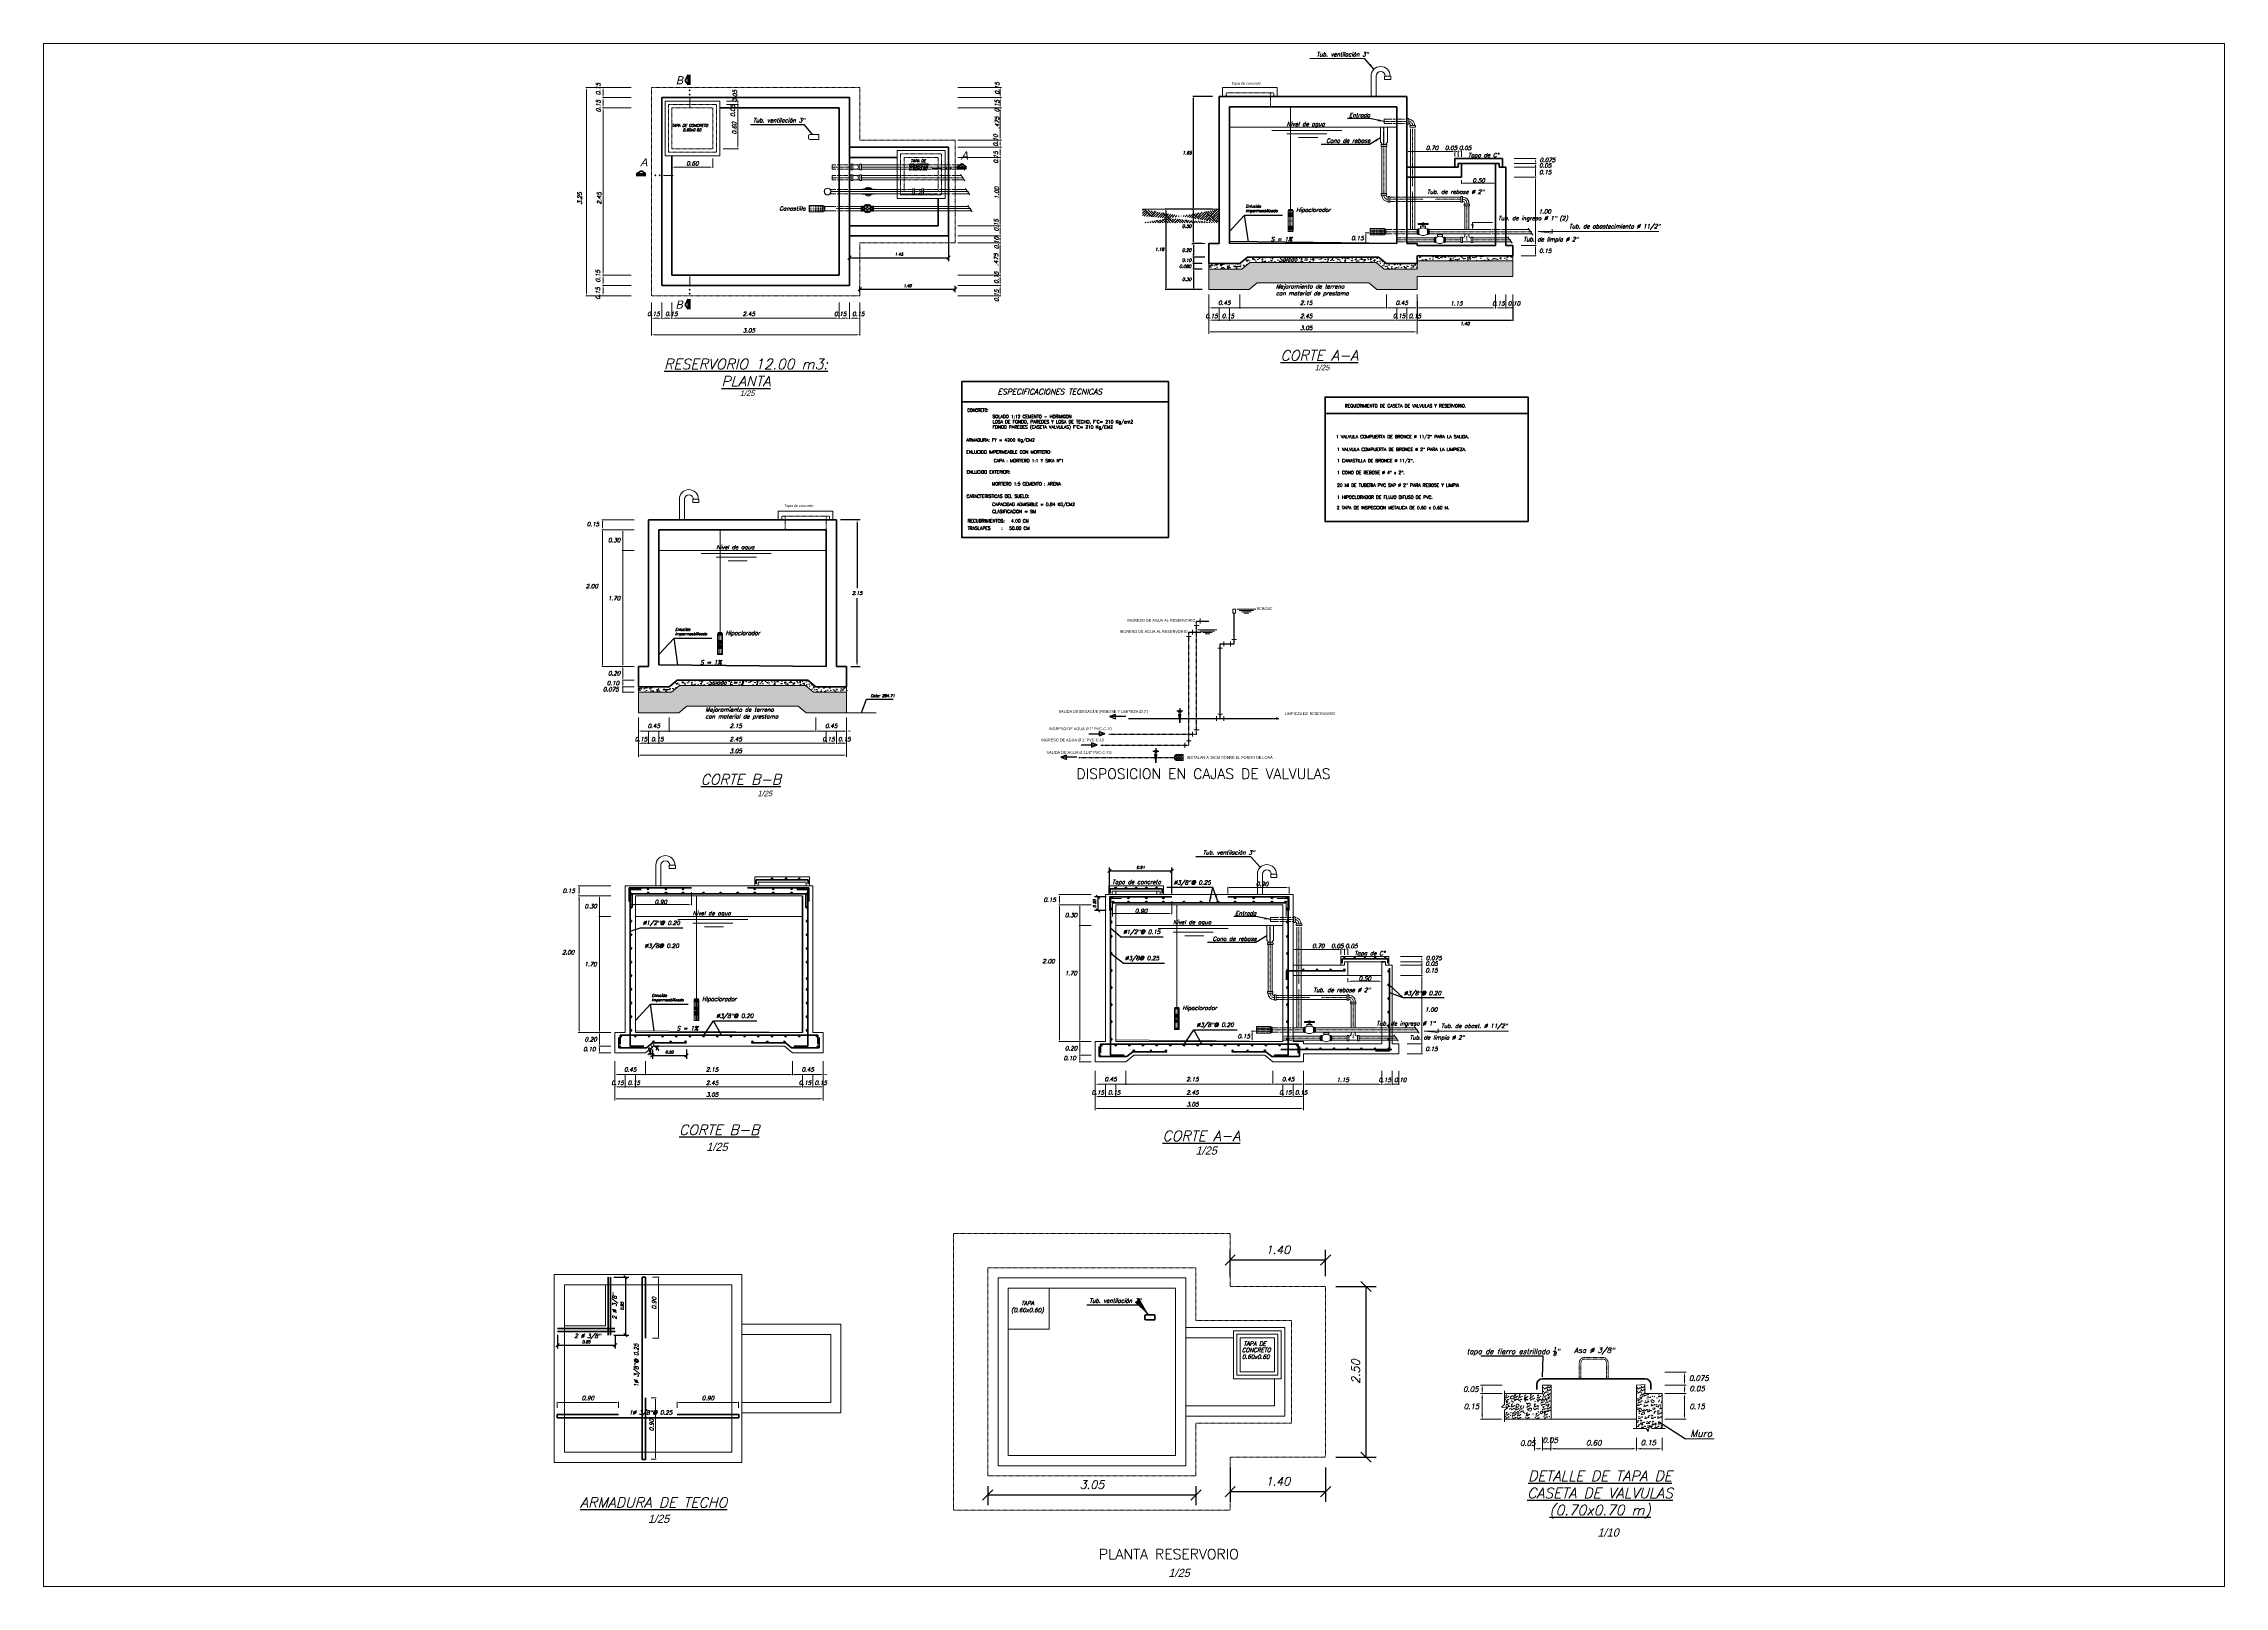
# Paper-space layout 'Layout2' of a CAD drawing. Extents: x 30 to 267, y 21 to 189.
# The model-space entities are those that its viewports show. They can reach past a viewport. Long polylines and large blocks are cut down to what shows.
import ezdxf
from ezdxf.enums import TextEntityAlignment as Align

# ---------------------------------------------------------------- set-up
doc = ezdxf.new("R2010")
doc.units = 0
doc.header["$LTSCALE"] = 0.005
for name, pattern in [('CONTINUA', [0]), ('DASHDOT', [1, 0.5, -0.25, 0, -0.25]), ('TRAZO_Y_PUNTO', [25.4, 12.7, -6.35, 0, -6.35]), ('TRAZOS2', [9.525, 6.35, -3.175])]:
    doc.linetypes.add(name, pattern=pattern)
doc.layers.get('0').update_dxf_attribs({"color": 1, "linetype": 'CONTINUOUS', "lineweight": 20})
doc.layers.get('DEFPOINTS').update_dxf_attribs({"linetype": 'CONTINUOUS', "lineweight": 20})
for name, color, linetype, lineweight in [('CONTORNO', 5, 'CONTINUOUS', 20), ('FIERRO', 7, 'CONTINUOUS', 50), ('FILTRO', 40, 'CONTINUOUS', 20), ('FILTRO2', 1, 'CONTINUOUS', 20), ('LAYER1', 9, 'CONTINUOUS', 20), ('LAYER2', 4, 'CONTINUOUS', 20), ('LAYER3', 70, 'CONTINUOUS', 30), ('MEMBRETE', 7, 'CONTINUOUS', 20), ('MRCO', 7, 'CONTINUOUS', 30), ('MUROSCORTOS', 1, 'CONTINUOUS', 20), ('PLUMA-01', 1, 'CONTINUOUS', 20), ('PLUMA-03', 40, 'CONTINUOUS', 30), ('PLUMA04', 4, 'CONTINUOUS', 35), ('TEXTO', 5, 'CONTINUOUS', 25)]:
    doc.layers.add(name, color=color, linetype=linetype, lineweight=lineweight)
doc.styles.add('ARIAL', font='arial.ttf')
doc.styles.add('ROMAND', font='romand.shx', dxfattribs={"oblique": 15})
doc.styles.add('ROMANT', font='romant.shx')
doc.styles.get("Standard").update_dxf_attribs({"font": 'romans.shx', "oblique": 15})
doc.styles.add('STYLE2', font='GOTHIC.TTF', dxfattribs={"oblique": 15})
doc.dimstyles.get("Standard").update_dxf_attribs({"dimscale": 0, "dimtxt": 0.05, "dimasz": 0.05, "dimexe": 0.043, "dimexo": 0.062, "dimgap": 0.049, "dimtad": 2, "dimtih": 1, "dimtoh": 1, "dimzin": 0, "dimdsep": 46, "dimtxsty": 'Standard', "dimcen": 0.25, "dimclrd": 1, "dimclre": 1, "dimclrt": 7, "dimadec": 3, "dimazin": 0, "dimtfac": 1, "dimtmove": 0, "dimatfit": 3, "dimfxl": 1, "dimtolj": 1, "dimtzin": 0, "dimarcsym": 0})
doc.dimstyles.new('STANDARD$0', dxfattribs={"dimtxt": 0.04, "dimasz": 0.05, "dimexe": 0.05, "dimexo": 0.05, "dimgap": 0.03, "dimtad": 3, "dimzin": 1, "dimdsep": 46, "dimtxsty": 'ROMAND', "dimblk": 'OBLIQUE', "dimcen": 0.09, "dimclrd": 1, "dimclre": 1, "dimclrt": 1, "dimadec": 0, "dimazin": 0, "dimtfac": 1, "dimtix": 1, "dimtofl": 0, "dimtmove": 2, "dimatfit": 3, "dimfxl": 1, "dimtolj": 1, "dimtzin": 0, "dimarcsym": 0})
pattern_1 = [(50, (-2.2336, 17.94546), (0.12752927, -0.01115736), [0.013335, -0.146685]), (355, (-2.2336, 17.94546), (-0.02466998, 0.13373965), [0.010668, -0.117348]), (100.451, (-2.22298, 17.94453), (0.10285975, 0.12258168), [0.011333, -0.124663]), (46.1842, (-2.2336, 17.98102), (0.18975533, -0.02942963), [0.0200025, -0.2200275]), (96.6356, (-2.21779, 17.97857), (0.16618296, 0.17319789), [0.0169995, -0.1869945]), (351.184, (-2.2336, 17.98102), (0.16618322, 0.17319758), [0.016002, -0.176022]), (21, (-2.21582, 17.97213), (0.106130416, -0.07158586), [0.013335, -0.146685]), (326, (-2.21582, 17.97213), (0.04326142, 0.12893158), [0.010668, -0.117348]), (71.4514, (-2.20698, 17.96617), (0.14939154, 0.057346), [0.011333, -0.124663]), (37.5, (-2.233604, 17.945465), (0.002162022, 0.059188527), [0, -0.1159256, 0, -0.119126, 0, -0.1177925]), (7.5, (-2.233604, 17.945465), (0.046773764, 0.070126402), [0, -0.0679196, 0, -0.1132586, 0, -0.0448945]), (327.5, (-2.273253, 17.945465), (0.094913417, -0.004010121), [0, -0.04445, 0, -0.138684, 0, -0.184023]), (317.5, (-2.29103, 17.945465), (0.103690427, 0.017798544), [0, -0.057785, 0, -0.0921004, 0, -0.130683])]
pattern_2 = [(37.5, (-2.233604, 17.945465), (-0.001120022, 0.0342589266), [0, -0.0270256, 0, -0.030226, 0, -0.0288925]), (7.5, (-2.233604, 17.945465), (0.03146663, 0.050177757), [0, -0.0145796, 0, -0.0243586, 0, -0.0093345]), (327.5, (-2.255473, 17.945465), (0.055369466, 0.000100603), [0, -0.00889, 0, -0.032004, 0, -0.041783]), (317.5, (-2.255473, 17.945465), (0.053448952, 0.015605053), [0, -0.004445, 0, -0.0209804, 0, -0.024003])]
pattern_3 = [(50, (-10.59238, 11.74913), (0.12752927, -0.01115736), [0.013335, -0.146685]), (355, (-10.59238, 11.74913), (-0.02466998, 0.13373965), [0.010668, -0.117348]), (100.451, (-10.58176, 11.7482), (0.10285975, 0.12258168), [0.011333, -0.124663]), (46.1842, (-10.59238, 11.78469), (0.18975533, -0.02942963), [0.0200025, -0.2200275]), (96.6356, (-10.57657, 11.78223), (0.16618296, 0.17319789), [0.0169995, -0.1869945]), (351.184, (-10.59238, 11.78469), (0.16618322, 0.17319758), [0.016002, -0.176022]), (21, (-10.5746, 11.7758), (0.106130416, -0.07158586), [0.013335, -0.146685]), (326, (-10.5746, 11.7758), (0.04326142, 0.12893158), [0.010668, -0.117348]), (71.4514, (-10.56576, 11.76983), (0.14939154, 0.057346), [0.011333, -0.124663]), (37.5, (-10.592385, 11.749127), (0.002162022, 0.059188527), [0, -0.1159256, 0, -0.119126, 0, -0.1177925]), (7.5, (-10.592385, 11.74913), (0.046773764, 0.070126402), [0, -0.0679196, 0, -0.1132586, 0, -0.0448945]), (327.5, (-10.632034, 11.749127), (0.094913417, -0.004010121), [0, -0.04445, 0, -0.138684, 0, -0.184023]), (317.5, (-10.649814, 11.74913), (0.103690427, 0.017798544), [0, -0.057785, 0, -0.0921004, 0, -0.130683])]
pattern_4 = [(37.5, (-10.592385, 11.749127), (-0.001120022, 0.0342589266), [0, -0.0270256, 0, -0.030226, 0, -0.0288925]), (7.5, (-10.592385, 11.749127), (0.03146663, 0.050177757), [0, -0.0145796, 0, -0.0243586, 0, -0.0093345]), (327.5, (-10.614254, 11.749127), (0.055369466, 0.000100603), [0, -0.00889, 0, -0.032004, 0, -0.041783]), (317.5, (-10.614254, 11.749127), (0.053448952, 0.015605053), [0, -0.004445, 0, -0.0209804, 0, -0.024003])]

# ---------------------------------------------------------------- blocks, each defined once
blk = doc.blocks.new('*D1')
at = {"color": 1, "lineweight": -2, "transparency": 16777216}
for p, q in [((12.772, 175.974), (12.785, 175.974)), ((12.795, 175.494), (12.795, 175.954)), ((12.772, 175.474), (12.785, 175.474))]:
    blk.add_line(p, q, dxfattribs=at)
at = {"color": 1, "transparency": 16777216}
for points in [[(12.792, 175.954), (12.798, 175.954), (12.795, 175.974)], [(12.792, 175.494), (12.798, 175.494), (12.795, 175.474)]]:
    blk.add_solid(points, dxfattribs=at)
at = {"layer": 'DEFPOINTS', "color": 0, "transparency": 16777216}
for p in [(12.795, 175.974), (12.872, 175.974), (12.872, 175.474)]:
    blk.add_point(p, dxfattribs=at)
at = {"color": 7, "transparency": 16777216, "insert": (12.695, 175.724), "char_height": 0.045, "attachment_point": 5}
blk.add_mtext('\\A1;0.50', dxfattribs=at)
blk = doc.blocks.new('*D2')
at = {"color": 1, "lineweight": -2, "transparency": 16777216}
for p, q in [((12.922, 175.474), (12.785, 175.474)), ((12.795, 175.454), (12.795, 175.294)), ((12.959, 175.274), (12.785, 175.274))]:
    blk.add_line(p, q, dxfattribs=at)
at = {"color": 1, "transparency": 16777216}
for points in [[(12.792, 175.454), (12.798, 175.454), (12.795, 175.474)], [(12.792, 175.294), (12.798, 175.294), (12.795, 175.274)]]:
    blk.add_solid(points, dxfattribs=at)
at = {"layer": 'DEFPOINTS', "color": 0, "transparency": 16777216}
for p in [(13.022, 175.474), (12.795, 175.274), (13.059, 175.274)]:
    blk.add_point(p, dxfattribs=at)
at = {"color": 7, "transparency": 16777216, "insert": (12.695, 175.374), "char_height": 0.045, "attachment_point": 5}
blk.add_mtext('\\A1;0.20', dxfattribs=at)
blk = doc.blocks.new('*D3')
at = {"color": 1, "lineweight": -2, "transparency": 16777216}
for p, q in [((12.959, 175.274), (12.785, 175.274)), ((12.922, 175.177), (12.785, 175.177)), ((12.795, 175.294), (12.795, 175.314)), ((12.795, 175.274), (12.795, 175.177)), ((12.795, 175.157), (12.795, 175.137))]:
    blk.add_line(p, q, dxfattribs=at)
at = {"color": 1, "transparency": 16777216}
for points in [[(12.792, 175.294), (12.798, 175.294), (12.795, 175.274)], [(12.792, 175.157), (12.798, 175.157), (12.795, 175.177)]]:
    blk.add_solid(points, dxfattribs=at)
at = {"layer": 'DEFPOINTS', "color": 0, "transparency": 16777216}
for p in [(12.795, 175.177), (13.022, 175.177), (13.059, 175.274)]:
    blk.add_point(p, dxfattribs=at)
at = {"color": 7, "transparency": 16777216, "insert": (12.695, 175.226), "char_height": 0.045, "attachment_point": 5}
blk.add_mtext('\\A1;0.10', dxfattribs=at)
blk = doc.blocks.new('*D4')
at = {"color": 1, "lineweight": -2, "transparency": 16777216}
for p, q in [((12.922, 175.177), (12.785, 175.177)), ((12.922, 175.097), (12.785, 175.097)), ((12.795, 175.197), (12.795, 175.217)), ((12.795, 175.177), (12.795, 175.097)), ((12.795, 175.077), (12.795, 175.057))]:
    blk.add_line(p, q, dxfattribs=at)
at = {"color": 1, "transparency": 16777216}
for points in [[(12.792, 175.197), (12.798, 175.197), (12.795, 175.177)], [(12.792, 175.077), (12.798, 175.077), (12.795, 175.097)]]:
    blk.add_solid(points, dxfattribs=at)
at = {"layer": 'DEFPOINTS', "color": 0, "transparency": 16777216}
for p in [(12.795, 175.097), (13.022, 175.177), (13.022, 175.097)]:
    blk.add_point(p, dxfattribs=at)
at = {"color": 7, "transparency": 16777216, "insert": (12.673, 175.137), "char_height": 0.045, "attachment_point": 5}
blk.add_mtext('\\A1;0.080', dxfattribs=at)
blk = doc.blocks.new('*D5')
at = {"color": 1, "lineweight": -2, "transparency": 16777216}
for p, q in [((12.922, 175.097), (12.785, 175.097)), ((12.922, 174.797), (12.785, 174.797)), ((12.795, 175.077), (12.795, 174.817))]:
    blk.add_line(p, q, dxfattribs=at)
at = {"color": 1, "transparency": 16777216}
for points in [[(12.792, 175.077), (12.798, 175.077), (12.795, 175.097)], [(12.792, 174.817), (12.798, 174.817), (12.795, 174.797)]]:
    blk.add_solid(points, dxfattribs=at)
at = {"layer": 'DEFPOINTS', "color": 0, "transparency": 16777216}
for p in [(13.022, 175.097), (12.795, 174.797), (13.022, 174.797)]:
    blk.add_point(p, dxfattribs=at)
at = {"color": 7, "transparency": 16777216, "insert": (12.695, 174.947), "char_height": 0.045, "attachment_point": 5}
blk.add_mtext('\\A1;0.30', dxfattribs=at)
blk = doc.blocks.new('*D6')
at = {"color": 1, "lineweight": -2, "transparency": 16777216}
for p, q in [((13.072, 175.974), (12.381, 175.974)), ((12.391, 175.954), (12.391, 174.817)), ((12.922, 174.797), (12.381, 174.797))]:
    blk.add_line(p, q, dxfattribs=at)
at = {"color": 1, "transparency": 16777216}
for points in [[(12.388, 175.954), (12.395, 175.954), (12.391, 175.974)], [(12.388, 174.817), (12.395, 174.817), (12.391, 174.797)]]:
    blk.add_solid(points, dxfattribs=at)
at = {"layer": 'DEFPOINTS', "color": 0, "transparency": 16777216}
for p in [(13.172, 175.974), (12.391, 174.797), (13.022, 174.797)]:
    blk.add_point(p, dxfattribs=at)
at = {"color": 7, "transparency": 16777216, "insert": (12.297, 175.386), "char_height": 0.045, "attachment_point": 5}
blk.add_mtext('\\A1;1.18', dxfattribs=at)
blk = doc.blocks.new('*D7')
at = {"layer": 'DEFPOINTS', "color": 0, "transparency": 16777216}
for p in [(7.563, 171.428), (7.867, 171.428), (7.713, 169.278)]:
    blk.add_point(p, dxfattribs=at)
at = {"layer": 'LAYER1', "color": 1, "lineweight": -2, "transparency": 16777216}
for p, q in [((7.625, 171.428), (7.91, 171.428)), ((7.867, 171.378), (7.867, 170.427)), ((7.867, 169.328), (7.867, 170.279)), ((7.775, 169.278), (7.91, 169.278))]:
    blk.add_line(p, q, dxfattribs=at)
at = {"layer": 'LAYER1', "color": 1, "transparency": 16777216}
for points in [[(7.859, 171.378), (7.875, 171.378), (7.867, 171.428)], [(7.859, 169.328), (7.875, 169.328), (7.867, 169.278)]]:
    blk.add_solid(points, dxfattribs=at)
at = {"layer": 'LAYER1', "color": 7, "transparency": 16777216, "insert": (7.867, 170.353), "char_height": 0.05, "attachment_point": 5}
blk.add_mtext('\\A1;2.15', dxfattribs=at)
blk = doc.blocks.new('*D8')
at = {"color": 1, "lineweight": -2, "transparency": 16777216}
for p, q in [((16.072, 174.627), (16.072, 174.34)), ((17.472, 174.627), (17.472, 174.34)), ((16.092, 174.35), (17.452, 174.35))]:
    blk.add_line(p, q, dxfattribs=at)
at = {"color": 1, "transparency": 16777216}
for points in [[(16.092, 174.353), (16.092, 174.347), (16.072, 174.35)], [(17.452, 174.353), (17.452, 174.347), (17.472, 174.35)]]:
    blk.add_solid(points, dxfattribs=at)
at = {"layer": 'DEFPOINTS', "color": 0, "transparency": 16777216}
for p in [(16.072, 174.727), (17.472, 174.727), (17.472, 174.35)]:
    blk.add_point(p, dxfattribs=at)
at = {"color": 7, "transparency": 16777216, "insert": (16.772, 174.297), "char_height": 0.045, "attachment_point": 5}
blk.add_mtext('\\A1;1.40', dxfattribs=at)
blk = doc.blocks.new('_Oblique')
at = {"color": 0, "linetype": 'ByBlock', "lineweight": -2}
blk.add_line((-0.5, -0.5), (0.5, 0.5), dxfattribs=at)
blk = doc.blocks.new('*D9')
at = {"layer": 'DEFPOINTS', "color": 0, "transparency": 16777216}
for p in [(11.396, 165.904), (11.565, 165.904), (11.565, 165.704)]:
    blk.add_point(p, dxfattribs=at)
at = {"layer": 'FIERRO', "color": 1, "lineweight": -2, "transparency": 16777216}
for p, q in [((11.515, 165.904), (11.346, 165.904)), ((11.396, 165.704), (11.396, 165.904)), ((11.515, 165.704), (11.346, 165.704))]:
    blk.add_line(p, q, dxfattribs=at)
at = {"layer": 'FIERRO', "color": 1, "lineweight": -2, "transparency": 16777216, "xscale": 0.05, "yscale": 0.05, "zscale": 0.05}
for p, rotation in [((11.396, 165.904), 90), ((11.396, 165.704), 270)]:
    blk.add_blockref('_Oblique', p, dxfattribs=dict(at, rotation=rotation))
at = {"layer": 'FIERRO', "color": 1, "lineweight": 5, "transparency": 16777216, "insert": (11.346, 165.804), "char_height": 0.04, "attachment_point": 5, "rotation": 90, "style": 'ROMAND'}
blk.add_mtext('\\A1;0.20', dxfattribs=at)
blk = doc.blocks.new('*D10')
at = {"layer": 'DEFPOINTS', "color": 0, "transparency": 16777216}
for p in [(12.477, 166.285), (11.565, 165.904), (12.477, 165.904)]:
    blk.add_point(p, dxfattribs=at)
at = {"layer": 'FIERRO', "color": 1, "lineweight": -2, "transparency": 16777216}
for p, q in [((11.565, 165.954), (11.565, 166.335)), ((11.565, 166.285), (12.477, 166.285)), ((12.477, 165.954), (12.477, 166.335))]:
    blk.add_line(p, q, dxfattribs=at)
at = {"layer": 'FIERRO', "color": 1, "lineweight": -2, "transparency": 16777216, "xscale": 0.05, "yscale": 0.05, "zscale": 0.05, "rotation": 180}
blk.add_blockref('_Oblique', (11.565, 166.285), dxfattribs=at)
at = {"layer": 'FIERRO', "color": 1, "lineweight": -2, "transparency": 16777216, "xscale": 0.05, "yscale": 0.05, "zscale": 0.05}
blk.add_blockref('_Oblique', (12.477, 166.285), dxfattribs=at)
at = {"layer": 'FIERRO', "color": 1, "lineweight": 5, "transparency": 16777216, "insert": (12.021, 166.335), "char_height": 0.04, "attachment_point": 5, "style": 'ROMAND'}
blk.add_mtext('\\A1;0.91', dxfattribs=at)
blk = doc.blocks.new('*D11')
at = {"color": 1, "lineweight": -2, "transparency": 16777216}
for p, q in [((13.072, 177.624), (12.785, 177.624)), ((12.795, 175.994), (12.795, 177.604)), ((13.072, 175.974), (12.785, 175.974))]:
    blk.add_line(p, q, dxfattribs=at)
at = {"color": 1, "transparency": 16777216}
for points in [[(12.792, 177.604), (12.798, 177.604), (12.795, 177.624)], [(12.792, 175.994), (12.798, 175.994), (12.795, 175.974)]]:
    blk.add_solid(points, dxfattribs=at)
at = {"layer": 'DEFPOINTS', "color": 0, "transparency": 16777216}
for p in [(12.795, 177.624), (13.172, 177.624), (13.172, 175.974)]:
    blk.add_point(p, dxfattribs=at)
at = {"color": 7, "transparency": 16777216, "insert": (12.701, 176.799), "char_height": 0.045, "attachment_point": 5}
blk.add_mtext('\\A1;1.65', dxfattribs=at)
blk = doc.blocks.new('*D12')
at = {"layer": 'CONTORNO', "color": 1, "lineweight": -2, "transparency": 16777216}
for p, q in [((7.755, 175.683), (7.755, 175.214)), ((9.205, 175.683), (9.205, 175.214)), ((7.755, 175.264), (9.205, 175.264))]:
    blk.add_line(p, q, dxfattribs=at)
at = {"layer": 'DEFPOINTS', "color": 0, "transparency": 16777216}
for p in [(7.755, 175.733), (9.205, 175.733), (9.205, 175.264)]:
    blk.add_point(p, dxfattribs=at)
at = {"layer": 'CONTORNO', "color": 1, "lineweight": -2, "transparency": 16777216, "xscale": 0.05, "yscale": 0.05, "zscale": 0.05, "rotation": 180}
blk.add_blockref('_Oblique', (7.755, 175.264), dxfattribs=at)
at = {"layer": 'CONTORNO', "color": 1, "lineweight": -2, "transparency": 16777216, "xscale": 0.05, "yscale": 0.05, "zscale": 0.05}
blk.add_blockref('_Oblique', (9.205, 175.264), dxfattribs=at)
at = {"layer": 'CONTORNO', "color": 1, "transparency": 16777216, "insert": (8.48, 175.314), "char_height": 0.04, "attachment_point": 5, "style": 'ROMAND'}
blk.add_mtext('\\A1;1.45', dxfattribs=at)
blk = doc.blocks.new('*D13')
at = {"layer": 'CONTORNO', "color": 1, "lineweight": -2, "transparency": 16777216}
for p, q in [((7.905, 174.758), (7.905, 174.853)), ((7.905, 174.803), (9.305, 174.803)), ((9.305, 174.758), (9.305, 174.853))]:
    blk.add_line(p, q, dxfattribs=at)
at = {"layer": 'DEFPOINTS', "color": 0, "transparency": 16777216}
for p in [(9.305, 174.803), (7.905, 174.708), (9.305, 174.708)]:
    blk.add_point(p, dxfattribs=at)
at = {"layer": 'CONTORNO', "color": 1, "lineweight": -2, "transparency": 16777216, "xscale": 0.05, "yscale": 0.05, "zscale": 0.05, "rotation": 180}
blk.add_blockref('_Oblique', (7.905, 174.803), dxfattribs=at)
at = {"layer": 'CONTORNO', "color": 1, "lineweight": -2, "transparency": 16777216, "xscale": 0.05, "yscale": 0.05, "zscale": 0.05}
blk.add_blockref('_Oblique', (9.305, 174.803), dxfattribs=at)
at = {"layer": 'CONTORNO', "color": 1, "transparency": 16777216, "insert": (8.605, 174.853), "char_height": 0.04, "attachment_point": 5, "style": 'ROMAND'}
blk.add_mtext('\\A1;1.40', dxfattribs=at)
blk = doc.blocks.new('*D14')
at = {"layer": 'CONTORNO', "color": 1, "lineweight": -2, "transparency": 16777216}
for p, q in [((4.867, 163.67), (4.867, 163.532)), ((4.867, 163.582), (5.367, 163.582)), ((5.367, 163.67), (5.367, 163.532))]:
    blk.add_line(p, q, dxfattribs=at)
at = {"layer": 'DEFPOINTS', "color": 0, "transparency": 16777216}
for p in [(4.867, 163.72), (5.367, 163.72), (5.367, 163.582)]:
    blk.add_point(p, dxfattribs=at)
at = {"layer": 'CONTORNO', "color": 1, "lineweight": -2, "transparency": 16777216, "xscale": 0.05, "yscale": 0.05, "zscale": 0.05, "rotation": 180}
blk.add_blockref('_Oblique', (4.867, 163.582), dxfattribs=at)
at = {"layer": 'CONTORNO', "color": 1, "lineweight": -2, "transparency": 16777216, "xscale": 0.05, "yscale": 0.05, "zscale": 0.05}
blk.add_blockref('_Oblique', (5.367, 163.582), dxfattribs=at)
at = {"layer": 'CONTORNO', "color": 1, "transparency": 16777216, "insert": (5.117, 163.632), "char_height": 0.04, "attachment_point": 5, "style": 'ROMAND'}
blk.add_mtext('\\A1;0.50', dxfattribs=at)
blk = doc.blocks.new('*D15')
at = {"layer": 'CONTORNO', "color": 1, "lineweight": -2, "transparency": 16777216}
for p, q in [((4.841, 163.623), (4.803, 163.591)), ((4.812, 163.658), (4.873, 163.584)), ((4.899, 163.729), (4.96, 163.656)), ((4.928, 163.694), (4.967, 163.726))]:
    blk.add_line(p, q, dxfattribs=at)
at = {"layer": 'DEFPOINTS', "color": 0, "transparency": 16777216}
for p in [(4.78, 163.696), (4.841, 163.623), (4.867, 163.768)]:
    blk.add_point(p, dxfattribs=at)
at = {"layer": 'CONTORNO', "color": 1, "lineweight": -2, "transparency": 16777216, "xscale": 0.05, "yscale": 0.05, "zscale": 0.05}
for p, rotation in [((4.841, 163.623), 39.65395361997994), ((4.928, 163.694), 219.6539536199799)]:
    blk.add_blockref('_Oblique', p, dxfattribs=dict(at, rotation=rotation))
at = {"layer": 'CONTORNO', "color": 1, "transparency": 16777216, "insert": (4.853, 163.697), "char_height": 0.04, "attachment_point": 5, "rotation": 39.654, "style": 'ROMAND'}
blk.add_mtext('\\A1;0.11', dxfattribs=at)
blk = doc.blocks.new('*D16')
at = {"layer": 'CONTORNO', "color": 1, "lineweight": -2, "transparency": 16777216}
for p, q in [((4.304, 160.334), (4.524, 160.334)), ((4.474, 160.334), (4.474, 159.488)), ((4.304, 159.488), (4.524, 159.488))]:
    blk.add_line(p, q, dxfattribs=at)
at = {"layer": 'DEFPOINTS', "color": 0, "transparency": 16777216}
for p in [(4.254, 160.334), (4.254, 159.488), (4.474, 159.488)]:
    blk.add_point(p, dxfattribs=at)
at = {"layer": 'CONTORNO', "color": 1, "lineweight": -2, "transparency": 16777216, "xscale": 0.05, "yscale": 0.05, "zscale": 0.05}
for p, rotation in [((4.474, 160.334), 90), ((4.474, 159.488), 270)]:
    blk.add_blockref('_Oblique', p, dxfattribs=dict(at, rotation=rotation))
at = {"layer": 'CONTORNO', "color": 1, "transparency": 16777216, "insert": (4.424, 159.911), "char_height": 0.04, "attachment_point": 5, "rotation": 90, "style": 'ROMAND'}
blk.add_mtext('\\A1;0.85', dxfattribs=at)
blk = doc.blocks.new('*D17')
at = {"layer": 'CONTORNO', "color": 1, "lineweight": -2, "transparency": 16777216}
for p, q in [((3.476, 159.491), (3.476, 159.289)), ((4.321, 159.491), (4.321, 159.289)), ((3.476, 159.339), (4.321, 159.339))]:
    blk.add_line(p, q, dxfattribs=at)
at = {"layer": 'DEFPOINTS', "color": 0, "transparency": 16777216}
for p in [(3.476, 159.541), (4.321, 159.541), (4.321, 159.339)]:
    blk.add_point(p, dxfattribs=at)
at = {"layer": 'CONTORNO', "color": 1, "lineweight": -2, "transparency": 16777216, "xscale": 0.05, "yscale": 0.05, "zscale": 0.05, "rotation": 180}
blk.add_blockref('_Oblique', (3.476, 159.339), dxfattribs=at)
at = {"layer": 'CONTORNO', "color": 1, "lineweight": -2, "transparency": 16777216, "xscale": 0.05, "yscale": 0.05, "zscale": 0.05}
blk.add_blockref('_Oblique', (4.321, 159.339), dxfattribs=at)
at = {"layer": 'CONTORNO', "color": 1, "transparency": 16777216, "insert": (3.899, 159.389), "char_height": 0.04, "attachment_point": 5, "style": 'ROMAND'}
blk.add_mtext('\\A1;0.85', dxfattribs=at)
blk = doc.blocks.new('*D19')
at = {"layer": 'DEFPOINTS', "color": 0, "transparency": 16777216}
for p in [(29.313, 155.455), (29.779, 155.455), (29.779, 155.287)]:
    blk.add_point(p, dxfattribs=at)
at = {"layer": 'LAYER1', "color": 1, "lineweight": -2, "transparency": 16777216}
for p, q in [((29.313, 155.405), (29.313, 155.237)), ((29.779, 155.405), (29.779, 155.237)), ((29.313, 155.287), (29.779, 155.287))]:
    blk.add_line(p, q, dxfattribs=at)
at = {"layer": 'LAYER1', "color": 1, "lineweight": -2, "transparency": 16777216, "xscale": 0.05, "yscale": 0.05, "zscale": 0.05, "rotation": 180}
blk.add_blockref('_Oblique', (29.313, 155.287), dxfattribs=at)
at = {"layer": 'LAYER1', "color": 1, "lineweight": -2, "transparency": 16777216, "xscale": 0.05, "yscale": 0.05, "zscale": 0.05}
blk.add_blockref('_Oblique', (29.779, 155.287), dxfattribs=at)
at = {"layer": 'LAYER1', "color": 1, "transparency": 16777216, "insert": (29.546, 155.337), "char_height": 0.04, "attachment_point": 5, "style": 'ROMAND'}
blk.add_mtext('\\A1;1.40', dxfattribs=at)
blk = doc.blocks.new('*D20')
at = {"layer": 'DEFPOINTS', "color": 0, "transparency": 16777216}
for p in [(29.779, 156.288), (29.779, 155.455), (29.976, 155.455)]:
    blk.add_point(p, dxfattribs=at)
at = {"layer": 'LAYER1', "color": 1, "lineweight": -2, "transparency": 16777216}
for p, q in [((29.829, 156.288), (30.026, 156.288)), ((29.976, 156.288), (29.976, 155.455)), ((29.829, 155.455), (30.026, 155.455))]:
    blk.add_line(p, q, dxfattribs=at)
at = {"layer": 'LAYER1', "color": 1, "lineweight": -2, "transparency": 16777216, "xscale": 0.05, "yscale": 0.05, "zscale": 0.05}
for p, rotation in [((29.976, 156.288), 90), ((29.976, 155.455), 270)]:
    blk.add_blockref('_Oblique', p, dxfattribs=dict(at, rotation=rotation))
at = {"layer": 'LAYER1', "color": 1, "transparency": 16777216, "insert": (29.926, 155.872), "char_height": 0.04, "attachment_point": 5, "rotation": 90, "style": 'ROMAND'}
blk.add_mtext('\\A1;2.50', dxfattribs=at)
blk = doc.blocks.new('*D21')
at = {"layer": 'DEFPOINTS', "color": 0, "transparency": 16777216}
for p in [(29.313, 156.417), (29.313, 156.288), (29.779, 156.288)]:
    blk.add_point(p, dxfattribs=at)
at = {"layer": 'LAYER1', "color": 1, "lineweight": -2, "transparency": 16777216}
for p, q in [((29.313, 156.338), (29.313, 156.467)), ((29.779, 156.338), (29.779, 156.467)), ((29.779, 156.417), (29.313, 156.417))]:
    blk.add_line(p, q, dxfattribs=at)
at = {"layer": 'LAYER1', "color": 1, "lineweight": -2, "transparency": 16777216, "xscale": 0.05, "yscale": 0.05, "zscale": 0.05, "rotation": 180}
blk.add_blockref('_Oblique', (29.313, 156.417), dxfattribs=at)
at = {"layer": 'LAYER1', "color": 1, "lineweight": -2, "transparency": 16777216, "xscale": 0.05, "yscale": 0.05, "zscale": 0.05}
blk.add_blockref('_Oblique', (29.779, 156.417), dxfattribs=at)
at = {"layer": 'LAYER1', "color": 1, "transparency": 16777216, "insert": (29.546, 156.467), "char_height": 0.04, "attachment_point": 5, "style": 'ROMAND'}
blk.add_mtext('\\A1;1.40', dxfattribs=at)
blk = doc.blocks.new('*D22')
at = {"layer": 'DEFPOINTS', "color": 0, "transparency": 16777216}
for p in [(28.129, 155.363), (29.146, 155.363), (29.146, 155.271)]:
    blk.add_point(p, dxfattribs=at)
at = {"layer": 'LAYER1', "color": 1, "lineweight": -2, "transparency": 16777216}
for p, q in [((28.129, 155.313), (28.129, 155.221)), ((28.129, 155.271), (29.146, 155.271)), ((29.146, 155.313), (29.146, 155.221))]:
    blk.add_line(p, q, dxfattribs=at)
at = {"layer": 'LAYER1', "color": 1, "lineweight": -2, "transparency": 16777216, "xscale": 0.05, "yscale": 0.05, "zscale": 0.05, "rotation": 180}
blk.add_blockref('_Oblique', (28.129, 155.271), dxfattribs=at)
at = {"layer": 'LAYER1', "color": 1, "lineweight": -2, "transparency": 16777216, "xscale": 0.05, "yscale": 0.05, "zscale": 0.05}
blk.add_blockref('_Oblique', (29.146, 155.271), dxfattribs=at)
at = {"layer": 'LAYER1', "color": 1, "transparency": 16777216, "insert": (28.638, 155.321), "char_height": 0.04, "attachment_point": 5, "style": 'ROMAND'}
blk.add_mtext('\\A1;3.05', dxfattribs=at)
blk = doc.blocks.new('WW')
at = {"layer": 'CONTORNO'}
for p, q in [((28.1793, 155.4132), (28.1793, 156.3299)), ((29.0959, 156.3299), (28.1793, 156.3299)), ((28.2293, 156.0466), (28.2293, 156.2799)), ((28.2293, 156.2799), (28.4626, 156.2799)), ((28.4293, 156.2799), (28.4293, 156.0799)), ((28.4626, 156.2799), (29.0459, 156.2799)), ((28.4959, 156.2799), (28.5542, 156.2799)), ((29.0459, 155.4632), (29.0459, 156.2799)), ((29.0959, 155.4132), (29.0959, 156.3299)), ((28.4293, 156.0799), (28.2293, 156.0799)), ((28.2293, 155.4632), (28.2293, 156.0466)), ((29.0959, 156.0882), (29.5793, 156.0882)), ((29.0959, 156.0382), (29.3293, 156.0382)), ((29.3293, 156.0716), (29.5626, 156.0716)), ((29.3293, 155.8382), (29.3293, 156.0716)), ((29.3459, 156.0549), (29.5459, 156.0549)), ((29.3459, 155.8549), (29.3459, 156.0549)), ((29.3626, 156.0382), (29.5293, 156.0382)), ((29.3626, 155.8716), (29.3626, 156.0382)), ((29.5293, 155.8716), (29.5293, 156.0382)), ((29.5459, 155.8549), (29.5459, 156.0549)), ((29.5626, 155.8382), (29.5626, 156.0716)), ((29.5793, 155.6549), (29.5793, 156.0882)), ((29.3293, 155.8382), (29.5626, 155.8382)), ((29.3459, 155.8549), (29.5459, 155.8549)), ((29.3626, 155.8716), (29.5293, 155.8716)), ((29.5293, 155.7049), (29.5293, 155.8382)), ((29.0959, 155.7049), (29.5293, 155.7049)), ((29.0959, 155.6549), (29.5793, 155.6549)), ((28.1793, 155.4132), (29.0959, 155.4132)), ((28.2293, 155.4632), (29.0459, 155.4632)), ((28.2626, 155.4132), (29.0959, 155.4132))]:
    blk.add_line(p, q, dxfattribs=at)
at = {"layer": 'FIERRO', "color": 4, "linetype": 'TRAZOS2', "lineweight": 5}
for p, q in [((27.9626, 155.1966), (27.9626, 156.5466)), ((29.3126, 156.5466), (27.9626, 156.5466)), ((29.3126, 156.2882), (29.3126, 156.5466)), ((28.1293, 155.3632), (28.1293, 156.3799)), ((29.1459, 156.3799), (28.1293, 156.3799)), ((29.1459, 156.1216), (29.1459, 156.3799)), ((29.3126, 156.2882), (29.7793, 156.2882)), ((29.7793, 155.4549), (29.7793, 156.2882)), ((29.1459, 156.1216), (29.6126, 156.1216)), ((29.6126, 155.6216), (29.6126, 156.1216)), ((29.1459, 155.3632), (29.1459, 155.6216)), ((29.1459, 155.6216), (29.6126, 155.6216)), ((29.3126, 155.1966), (29.3126, 155.4549)), ((29.3126, 155.4549), (29.7793, 155.4549)), ((28.1293, 155.3632), (29.1459, 155.3632)), ((27.9626, 155.1966), (29.3126, 155.1966))]:
    blk.add_line(p, q, dxfattribs=at)
at = {"layer": 'FIERRO'}
for p, q in [((28.8959, 156.1316), (28.8959, 156.1433)), ((28.9026, 156.1499), (28.9459, 156.1499)), ((28.9459, 156.1249), (28.9026, 156.1249)), ((28.9459, 156.1249), (28.9459, 156.1499))]:
    blk.add_line(p, q, dxfattribs=at)
for centre, start, end in [((28.9026, 156.1433), 90, 180), ((28.9026, 156.1316), 180, 270)]:
    blk.add_arc(centre, 0.00667, start, end, dxfattribs=at)
at = {"layer": 'FIERRO', "color": 7, "lineweight": 5, "oblique": 15}
for s, p in [('TAPA DE', (29.3783, 155.9992)), ('CONCRETO', (29.3702, 155.968)), ('0.60x0.60', (29.3709, 155.9353))]:
    blk.add_text(s, height=0.02, dxfattribs=at).set_placement(p)
at = {"layer": 'FIERRO', "color": 7, "lineweight": 5, "char_height": 0.02, "attachment_point": 5}
for s, insert in [('Tub. ventilación 3"', (28.7519, 156.2191)), ('TAPA \\P(0.60x0.60)', (28.3232, 156.1865))]:
    blk.add_mtext(s, dxfattribs=dict(at, insert=insert))
at = {"layer": 'LAYER1'}
for base, p1, p2, picture, middle in [((29.3126, 156.4174), (29.7793, 156.2882), (29.3126, 156.2882), '*D21', (29.5459, 156.4674)), ((29.7793, 155.2868), (29.3126, 155.4549), (29.7793, 155.4549), '*D19', (29.5459, 155.3368)), ((29.1459, 155.2713), (28.1293, 155.3632), (29.1459, 155.3632), '*D22', (28.6376, 155.3213))]:
    dim = blk.add_linear_dim(base=base, p1=p1, p2=p2, dimstyle='STANDARD$0', override={"dimlfac": 3}, dxfattribs=at)
    dim.commit()
    dim.dimension.update_dxf_attribs({"geometry": picture, "text_midpoint": middle})
dim = blk.add_linear_dim(base=(29.9756, 155.4549), p1=(29.7793, 156.2882), p2=(29.7793, 155.4549), angle=90, dimstyle='STANDARD$0', override={"dimlfac": 3}, dxfattribs=at)
dim.commit()
dim.dimension.update_dxf_attribs({"geometry": '*D20', "text_midpoint": (29.9256, 155.8716)})
at = {"color": 1, "lineweight": 5}
blk.add_leader([(28.9148, 156.15), (28.8763, 156.1974), (28.6132, 156.1974)], dimstyle='Standard', override={"dimscale": 3, "dimasz": 0.03}, dxfattribs=at)
blk = doc.blocks.new('DFFF')
at = {"color": 1, "lineweight": 5}
for p, q in [((34.1, 156.464), (34.349, 156.464)), ((32.191, 156.314), (31.938, 156.314)), ((32.019, 156.214), (31.938, 156.214)), ((32.191, 156.214), (31.938, 156.214)), ((31.958, 156.261), (31.958, 156.268)), ((31.958, 156.174), (31.958, 156.134)), ((34.1, 156.314), (34.349, 156.314)), ((34.1, 156.214), (34.349, 156.214)), ((34.329, 156.366), (34.329, 156.412)), ((34.329, 156.261), (34.329, 156.268)), ((32.184, 155.914), (31.938, 155.914)), ((31.958, 155.966), (31.958, 156.162)), ((34.1, 155.914), (34.349, 155.914)), ((34.329, 156.162), (34.329, 155.966)), ((32.569, 155.703), (32.569, 155.548)), ((32.665, 155.703), (32.665, 155.548)), ((32.761, 155.703), (32.761, 155.548)), ((33.765, 155.697), (33.765, 155.548)), ((34.065, 155.697), (34.065, 155.548)), ((34.675, 155.686), (34.34, 155.686)), ((32.618, 155.568), (32.616, 155.568)), ((32.665, 155.568), (32.761, 155.568)), ((32.705, 155.568), (32.745, 155.568)), ((32.813, 155.568), (33.713, 155.568)), ((33.817, 155.568), (34.013, 155.568))]:
    blk.add_line(p, q, dxfattribs=at)
for points in [[(34.337, 156.412), (34.32, 156.412), (34.329, 156.464)], [(31.967, 156.162), (31.949, 156.162), (31.958, 156.214)], [(31.966, 156.268), (31.95, 156.268), (31.958, 156.314)], [(31.966, 156.261), (31.95, 156.261), (31.958, 156.214)], [(34.337, 156.366), (34.32, 156.366), (34.329, 156.314)], [(34.337, 156.162), (34.32, 156.162), (34.329, 156.214)], [(34.337, 156.268), (34.321, 156.268), (34.329, 156.314)], [(34.337, 156.261), (34.321, 156.261), (34.329, 156.214)], [(31.967, 155.966), (31.949, 155.966), (31.958, 155.914)], [(34.337, 155.966), (34.32, 155.966), (34.329, 155.914)], [(32.616, 155.576), (32.616, 155.561), (32.569, 155.568)], [(32.618, 155.576), (32.618, 155.561), (32.665, 155.568)], [(32.712, 155.576), (32.712, 155.561), (32.665, 155.568)], [(32.714, 155.576), (32.714, 155.561), (32.761, 155.568)], [(32.813, 155.577), (32.813, 155.56), (32.761, 155.568)], [(33.713, 155.577), (33.713, 155.56), (33.765, 155.568)], [(33.817, 155.577), (33.817, 155.56), (33.765, 155.568)], [(34.013, 155.577), (34.013, 155.56), (34.065, 155.568)]]:
    blk.add_solid(points, dxfattribs=at)
at = {"layer": 'CONTORNO'}
for p, q in [((32.665, 156.214), (32.219, 156.214)), ((32.665, 156.314), (32.765, 156.314)), ((32.765, 156.314), (32.765, 156.214)), ((32.765, 156.214), (32.765, 155.914)), ((33.765, 156.314), (33.869, 156.322)), ((33.765, 156.214), (33.765, 155.804)), ((34.065, 156.214), (34.065, 155.804)), ((32.765, 155.914), (32.219, 155.914)), ((32.765, 155.914), (33.765, 155.914))]:
    blk.add_line(p, q, dxfattribs=at)
blk.add_point((33.769, 156.269), dxfattribs=at)
at = {"layer": 'FIERRO'}
for p, q in [((32.598, 156.262), (32.598, 156.322)), ((32.663, 156.387), (33.869, 156.387)), ((33.934, 156.262), (33.934, 156.322))]:
    blk.add_line(p, q, dxfattribs=at)
at = {"layer": 'FIERRO', "color": 1}
blk.add_line((34.065, 156.214), (34.065, 156.214), dxfattribs=at)
at = {"layer": 'FIERRO', "color": 1, "lineweight": 5}
blk.add_line((34.329, 156.172), (34.329, 156.132), dxfattribs=at)
at = {"layer": 'FIERRO'}
for centre, start, end in [((32.663, 156.322), 90, 180), ((33.869, 156.322), 360, 90)]:
    blk.add_arc(centre, 0.065, start, end, dxfattribs=at)
at = {"layer": 'FILTRO', "linetype": 'TRAZOS2'}
for p, q in [((33.096, 156.468), (33.096, 156.578)), ((33.096, 156.464), (33.096, 156.387)), ((33.115, 156.468), (33.115, 156.578)), ((33.115, 156.464), (33.115, 156.387)), ((33.155, 156.636), (33.375, 156.636)), ((33.155, 156.618), (33.375, 156.618)), ((33.415, 156.468), (33.415, 156.578)), ((33.415, 156.464), (33.415, 156.387)), ((33.434, 156.468), (33.434, 156.578)), ((33.434, 156.464), (33.434, 156.387))]:
    blk.add_line(p, q, dxfattribs=at)
at = {"layer": 'FILTRO', "lineweight": 5}
for p, q in [((32.219, 156.248), (32.219, 156.087)), ((32.219, 156.087), (32.185, 156.056)), ((32.185, 156.056), (32.254, 156.042)), ((32.254, 156.042), (32.219, 156.02)), ((32.219, 156.02), (32.219, 155.882)), ((33.878, 155.804), (33.727, 155.804)), ((33.904, 155.77), (33.878, 155.804)), ((33.92, 155.842), (33.904, 155.77)), ((33.948, 155.804), (33.92, 155.842)), ((34.103, 155.804), (33.948, 155.804))]:
    blk.add_line(p, q, dxfattribs=at)
at = {"layer": 'FILTRO'}
for p, q in [((32.665, 156.314), (32.665, 156.214)), ((33.765, 156.314), (33.765, 156.214)), ((33.865, 156.314), (33.865, 156.214)), ((33.865, 156.214), (34.065, 156.214))]:
    blk.add_line(p, q, dxfattribs=at)
at = {"layer": 'FILTRO', "linetype": 'TRAZOS2'}
for centre, radius, start, end in [((33.155, 156.578), 0.0587, 90, 180), ((33.155, 156.578), 0.04, 90, 180), ((33.375, 156.578), 0.0587, 0, 90), ((33.375, 156.578), 0.04, 0, 90)]:
    blk.add_arc(centre, radius, start, end, dxfattribs=at)
at = {"layer": 'FILTRO'}
for points, start_tangent, end_tangent in [([(32.299, 156.181), (32.285, 156.159), (32.312, 156.155), (32.334, 156.163), (32.316, 156.19), (32.299, 156.181)], (-0.823996, -0.566595), (-0.823996, -0.566595)), ([(32.36, 156.089), (32.36, 156.058), (32.387, 156.067), (32.387, 156.084), (32.36, 156.089)], (-0.515809, -0.856704), (-0.515809, -0.856704)), ([(32.449, 156.159), (32.471, 156.146), (32.466, 156.159), (32.449, 156.159)], (0.639671, -0.768649), (0.639671, -0.768649)), ([(32.493, 156.022), (32.528, 156.014), (32.532, 156.044), (32.506, 156.036), (32.493, 156.022)], (0.615792, -0.787909), (0.615792, -0.787909)), ([(32.638, 155.996), (32.647, 155.978), (32.665, 155.992), (32.647, 156.009), (32.638, 155.996)], (-0.170475, -0.985362), (-0.170475, -0.985362)), ([(33.838, 155.992), (33.82, 155.97), (33.838, 155.97), (33.86, 155.978), (33.851, 155.996), (33.838, 155.992)], (-0.812722, -0.582652), (-0.812722, -0.582652)), ([(33.939, 156.124), (33.952, 156.111), (33.974, 156.128), (33.935, 156.137), (33.939, 156.124)], (-0.004279, -0.999991), (-0.004279, -0.999991))]:
    blk.add_spline(points, degree=3, dxfattribs=dict(at, start_tangent=start_tangent, end_tangent=end_tangent))
blk.add_spline([(33.952, 156.04), (33.966, 156.027), (33.983, 156.044), (33.961, 156.044)], degree=3, dxfattribs=at)
for p in [(32.235, 156.193), (32.237, 156.183), (32.244, 156.198), (32.254, 156.169), (32.268, 156.181), (32.268, 156.178), (32.336, 156.17), (32.339, 156.198), (32.341, 156.188), (32.348, 156.203), (32.349, 156.17), (32.358, 156.175), (32.371, 156.183), (32.388, 156.17), (32.391, 156.198), (32.392, 156.188), (32.4, 156.203), (32.401, 156.17), (32.41, 156.175), (32.423, 156.183), (32.459, 156.193), (32.46, 156.183), (32.467, 156.198), (32.478, 156.169), (32.491, 156.178), (32.523, 156.175), (32.526, 156.204), (32.527, 156.193), (32.535, 156.208), (32.536, 156.175), (32.545, 156.18), (32.558, 156.189), (32.606, 156.168), (32.609, 156.196), (32.611, 156.185), (32.618, 156.2), (32.619, 156.168), (32.628, 156.172), (32.641, 156.181), (32.671, 156.175), (32.674, 156.204), (32.675, 156.286), (32.675, 156.24), (32.675, 156.193), (32.683, 156.208), (32.684, 156.269), (32.684, 156.222), (32.684, 156.175), (32.693, 156.273), (32.693, 156.227), (32.693, 156.18), (32.706, 156.282), (32.706, 156.235), (32.706, 156.189), (32.715, 156.282), (32.715, 156.235), (32.722, 156.248), (32.726, 156.283), (32.726, 156.266), (32.726, 156.204), (32.728, 156.172), (32.73, 156.3), (32.73, 156.222), (32.732, 156.189), (32.735, 156.248), (32.739, 156.283), (32.739, 156.204), (32.741, 156.172), (32.744, 156.253), (32.748, 156.287), (32.748, 156.208), (32.75, 156.176), (32.757, 156.262), (32.761, 156.296), (32.761, 156.217), (32.762, 156.194), (33.769, 156.222), (33.774, 156.286), (33.774, 156.24), (33.783, 156.269), (33.783, 156.222), (33.791, 156.273), (33.791, 156.227), (33.805, 156.282), (33.805, 156.235), (33.808, 156.172), (33.812, 156.189), (33.813, 156.282), (33.813, 156.235), (33.82, 156.248), (33.821, 156.172), (33.824, 156.283), (33.824, 156.266), (33.824, 156.204), (33.828, 156.3), (33.828, 156.222), (33.83, 156.176), (33.833, 156.248), (33.837, 156.283), (33.837, 156.204), (33.842, 156.253), (33.843, 156.185), (33.846, 156.287), (33.846, 156.208), (33.852, 156.185), (33.855, 156.262), (33.859, 156.296), (33.859, 156.217), (33.86, 156.194), (33.864, 156.262), (33.865, 156.212), (33.868, 156.217), (33.873, 156.194), (33.882, 156.198), (33.896, 156.207), (33.899, 156.181), (33.904, 156.207), (33.913, 156.168), (33.93, 156.172), (33.952, 156.181), (33.974, 156.177), (34.026, 156.18), (34.03, 156.197), (34.039, 156.18), (34.048, 156.184), (34.061, 156.193), (32.227, 156.146), (32.232, 156.165), (32.232, 155.944), (32.235, 156.129), (32.237, 156.071), (32.237, 155.963), (32.241, 155.991), (32.241, 155.926), (32.242, 155.98), (32.243, 156.09), (32.244, 156.133), (32.245, 156.165), (32.246, 156.118), (32.246, 156.053), (32.247, 156.107), (32.249, 155.995), (32.249, 155.931), (32.25, 156.089), (32.251, 155.963), (32.255, 156.122), (32.255, 156.058), (32.256, 156.09), (32.257, 156.142), (32.259, 155.967), (32.263, 156.075), (32.263, 155.94), (32.265, 156.094), (32.266, 156.142), (32.268, 156.067), (32.268, 155.974), (32.271, 155.94), (32.273, 155.976), (32.277, 156.067), (32.278, 156.103), (32.281, 156.036), (32.29, 155.961), (32.294, 156.043), (32.294, 155.992), (32.3, 156.061), (32.303, 156.128), (32.303, 156.09), (32.303, 156.025), (32.304, 156.079), (32.31, 155.939), (32.312, 156.119), (32.312, 156.094), (32.312, 156.029), (32.313, 156.061), (32.315, 155.958), (32.316, 155.974), (32.318, 155.986), (32.318, 155.921), (32.32, 155.975), (32.321, 156.115), (32.322, 156.066), (32.325, 156.038), (32.327, 155.99), (32.327, 155.926), (32.329, 155.958), (32.33, 156.151), (32.334, 156.038), (32.335, 156.074), (32.337, 155.962), (32.338, 155.987), (32.339, 156.134), (32.341, 155.934), (32.343, 156.006), (32.347, 156.146), (32.348, 156.138), (32.349, 156.025), (32.349, 155.934), (32.351, 155.971), (32.352, 156.053), (32.352, 155.989), (32.354, 156.043), (32.36, 156.146), (32.361, 156.147), (32.361, 156.058), (32.361, 155.993), (32.362, 156.025), (32.369, 155.936), (32.37, 156.147), (32.371, 156.029), (32.374, 156.002), (32.375, 155.955), (32.378, 156.146), (32.378, 155.983), (32.378, 155.919), (32.379, 155.973), (32.382, 156.151), (32.383, 156.002), (32.384, 156.038), (32.387, 156.137), (32.387, 155.988), (32.387, 155.923), (32.388, 155.955), (32.391, 156.134), (32.397, 155.959), (32.398, 156.017), (32.4, 156.138), (32.4, 155.932), (32.404, 156.035), (32.405, 156.119), (32.407, 156.064), (32.407, 155.999), (32.408, 156.053), (32.409, 155.932), (32.41, 155.968), (32.413, 156.147), (32.416, 156.068), (32.416, 156.003), (32.417, 156.035), (32.422, 156.147), (32.426, 156.04), (32.429, 156.012), (32.438, 156.012), (32.439, 156.049), (32.44, 155.996), (32.444, 156.071), (32.45, 156.146), (32.456, 156.165), (32.457, 155.987), (32.459, 156.129), (32.467, 156.133), (32.468, 155.936), (32.469, 156.165), (32.474, 155.955), (32.475, 155.978), (32.477, 155.983), (32.477, 155.919), (32.478, 155.973), (32.479, 156.102), (32.481, 156.142), (32.481, 156.048), (32.486, 155.988), (32.486, 155.923), (32.487, 156.066), (32.487, 155.955), (32.49, 156.142), (32.49, 156.095), (32.49, 156.03), (32.491, 156.084), (32.493, 155.97), (32.496, 155.959), (32.499, 156.099), (32.499, 156.035), (32.499, 155.932), (32.5, 156.066), (32.508, 155.932), (32.509, 156.071), (32.509, 155.968), (32.51, 155.97), (32.512, 156.043), (32.515, 156.097), (32.517, 156.157), (32.519, 156.102), (32.521, 156.043), (32.522, 156.08), (32.524, 156.163), (32.526, 156.139), (32.535, 156.143), (32.548, 156.152), (32.554, 155.974), (32.557, 156.152), (32.561, 156.043), (32.567, 156.061), (32.568, 156.159), (32.57, 156.09), (32.57, 156.025), (32.572, 156.079), (32.577, 156.124), (32.579, 156.094), (32.579, 156.029), (32.58, 156.061), (32.582, 155.934), (32.588, 155.952), (32.589, 156.066), (32.591, 155.981), (32.591, 155.916), (32.592, 156.038), (32.592, 155.97), (32.599, 155.983), (32.6, 156.149), (32.6, 155.985), (32.6, 155.92), (32.601, 156.038), (32.601, 155.952), (32.602, 156.074), (32.609, 156.131), (32.61, 155.957), (32.612, 156.119), (32.612, 156.058), (32.613, 155.929), (32.616, 156.071), (32.616, 156.036), (32.616, 156), (32.618, 156.136), (32.622, 155.929), (32.623, 155.966), (32.625, 156.15), (32.631, 156.144), (32.64, 156.144), (32.645, 156.094), (32.65, 156.113), (32.653, 156.141), (32.653, 156.077), (32.655, 156.131), (32.662, 156.146), (32.662, 156.081), (32.663, 156.011), (32.664, 156.113), (32.665, 156.157), (32.668, 156.03), (32.672, 156.118), (32.672, 156.058), (32.672, 155.994), (32.673, 156.048), (32.674, 156.139), (32.675, 156.09), (32.68, 156.063), (32.68, 155.998), (32.681, 155.944), (32.682, 156.03), (32.683, 156.143), (32.684, 156.09), (32.686, 156.126), (32.687, 155.963), (32.69, 156.035), (32.69, 155.991), (32.69, 155.926), (32.691, 155.98), (32.694, 156.007), (32.696, 156.152), (32.699, 155.995), (32.699, 155.931), (32.7, 155.963), (32.702, 156.159), (32.702, 156.094), (32.702, 156.007), (32.704, 156.043), (32.705, 156.152), (32.707, 156.113), (32.709, 155.967), (32.711, 156.141), (32.711, 156.077), (32.712, 156.131), (32.712, 155.94), (32.713, 156.005), (32.719, 156.146), (32.719, 156.081), (32.72, 156.024), (32.721, 156.113), (32.721, 155.94), (32.722, 155.976), (32.726, 156.043), (32.729, 156.118), (32.729, 156.071), (32.729, 156.007), (32.73, 156.061), (32.733, 156.155), (32.733, 156.09), (32.735, 156.018), (32.738, 156.076), (32.738, 156.011), (32.739, 156.043), (32.741, 156.155), (32.741, 156.09), (32.743, 156.126), (32.744, 155.943), (32.748, 156.048), (32.751, 156.126), (32.751, 156.02), (32.76, 156.02), (32.761, 156.056), (33.769, 156.028), (33.774, 156.046), (33.777, 156.141), (33.777, 156.077), (33.782, 156.159), (33.782, 156.094), (33.783, 156.028), (33.787, 156.113), (33.79, 155.925), (33.791, 156.141), (33.791, 156.077), (33.791, 156.033), (33.792, 156.131), (33.794, 156.002), (33.794, 155.943), (33.798, 156.02), (33.798, 155.983), (33.799, 156.146), (33.799, 156.081), (33.801, 156.113), (33.803, 155.925), (33.805, 156.042), (33.807, 156.002), (33.81, 156.118), (33.812, 155.93), (33.813, 156.155), (33.813, 156.09), (33.813, 156.042), (33.816, 156.007), (33.821, 156.155), (33.821, 156.09), (33.823, 156.126), (33.825, 155.939), (33.829, 156.015), (33.832, 156.126), (33.834, 155.939), (33.838, 156.015), (33.85, 156.014), (33.854, 156.065), (33.855, 156.032), (33.859, 156.082), (33.863, 156.014), (33.864, 155.923), (33.866, 156.109), (33.867, 156.065), (33.869, 155.941), (33.871, 156.127), (33.872, 156.019), (33.876, 156.069), (33.878, 155.923), (33.88, 156.109), (33.885, 156.027), (33.886, 155.928), (33.888, 156.114), (33.889, 156.078), (33.891, 156.163), (33.894, 156.027), (33.895, 156.002), (33.898, 156.078), (33.899, 156.141), (33.899, 156.02), (33.9, 155.937), (33.902, 156.122), (33.908, 156.002), (33.908, 155.952), (33.908, 155.937), (33.91, 156.122), (33.917, 156.027), (33.917, 156.007), (33.921, 155.956), (33.93, 156.015), (33.939, 156.073), (33.939, 156.015), (33.943, 156.09), (33.943, 155.961), (33.943, 155.923), (33.948, 155.941), (33.952, 156.073), (33.956, 155.923), (33.957, 155.961), (33.961, 156.077), (33.965, 155.928), (33.971, 155.988), (33.974, 156.086), (33.978, 155.937), (33.979, 156.003), (33.979, 155.988), (33.983, 156.086), (33.987, 155.937), (33.992, 156.008), (34, 156.067), (34.004, 156.084), (34.005, 156.163), (34.013, 156.067), (34.014, 156.012), (34.014, 155.975), (34.014, 155.927), (34.018, 155.992), (34.018, 155.945), (34.022, 156.071), (34.023, 156.058), (34.023, 156.009), (34.027, 156.119), (34.027, 155.975), (34.027, 155.927), (34.028, 156.012), (34.032, 156.137), (34.035, 156.08), (34.036, 155.979), (34.036, 155.932), (34.042, 156.04), (34.044, 156.08), (34.047, 156.058), (34.049, 155.988), (34.049, 155.941), (34.055, 156.04), (34.058, 156.111), (34.058, 155.988), (34.058, 155.941), (34.063, 156.129), (34.064, 156.045), (33.769, 155.878), (33.778, 155.893), (33.778, 155.878), (33.781, 155.83), (33.79, 155.846), (33.79, 155.83), (33.791, 155.897), (33.803, 155.85), (33.813, 155.902), (33.813, 155.864), (33.817, 155.882), (33.825, 155.854), (33.825, 155.817), (33.826, 155.864), (33.827, 155.902), (33.829, 155.835), (33.835, 155.869), (33.838, 155.854), (33.838, 155.817), (33.847, 155.821), (33.848, 155.878), (33.857, 155.878), (33.86, 155.83), (33.869, 155.83), (33.884, 155.868), (33.888, 155.886), (33.895, 155.792), (33.895, 155.783), (33.896, 155.821), (33.897, 155.868), (33.9, 155.839), (33.906, 155.873), (33.907, 155.866), (33.909, 155.821), (33.916, 155.881), (33.916, 155.866), (33.918, 155.825), (33.929, 155.886), (33.939, 155.83), (33.948, 155.846), (33.948, 155.83), (33.951, 155.89), (33.951, 155.852), (33.955, 155.87), (33.961, 155.85), (33.964, 155.852), (33.965, 155.89), (33.973, 155.857), (33.983, 155.854), (33.983, 155.817), (33.986, 155.866), (33.987, 155.835), (33.995, 155.866), (33.996, 155.854), (33.996, 155.817), (34.005, 155.821), (34.018, 155.83), (34.022, 155.857), (34.026, 155.874), (34.027, 155.83), (34.035, 155.857), (34.044, 155.861), (34.053, 155.821), (34.058, 155.839), (34.066, 155.821)]:
    blk.add_point(p, dxfattribs=at)
at = {"layer": 'FILTRO2'}
blk.add_point((33.824, 156.031), dxfattribs=at)
at = {"color": 0, "lineweight": 5, "insert": (34.653, 155.75), "char_height": 0.08, "attachment_point": 6}
blk.add_mtext('Muro', dxfattribs=at)
at = {"layer": 'FIERRO', "color": 7, "lineweight": 5, "char_height": 0.06, "attachment_point": 5}
for s, insert in [('\\A1;tapa de fierro estrillado {\\H0.7x;\\S1/8;}"', (32.321, 156.708)), ('Asa Ø 3/8"', (33.273, 156.712)), ('0.075', (34.496, 156.395)), ('\\A1;0.05', (31.824, 156.267)), ('\\A1;0.05', (34.476, 156.273)), ('\\A1;0.15', (31.831, 156.064)), ('\\A1;0.15', (34.476, 156.064)), ('\\A1;0.05', (32.491, 155.634)), ('\\A1;0.05', (32.755, 155.668)), ('\\A1;0.60', (33.265, 155.638)), ('\\A1;0.15', (33.905, 155.64))]:
    blk.add_mtext(s, dxfattribs=dict(at, insert=insert))
at = {"color": 1, "lineweight": 5}
for points in [[(32.664, 156.411), (32.674, 156.654), (31.943, 156.654)], [(34.023, 155.888), (34.34, 155.686)]]:
    blk.add_leader(points, dimstyle='Standard', override={"dimscale": 3, "dimasz": 0.015}, dxfattribs=at)

msp = doc.modelspace()

# ---------------------------------------------------------------- hatches: boundary and pattern name
at = {"layer": 'FIERRO'}
h = msp.add_hatch(color=256, dxfattribs=at)
h.paths.add_polyline_path([(6.62, 166.1769, 0.4142136), (6.6092, 166.1661), (6.62, 166.1661)])
h.paths.add_polyline_path([(6.6292, 166.1661), (6.62, 166.1661), (6.62, 166.1553, 0.2588069), (6.6292, 166.1604)])
h.paths.add_polyline_path([(6.62, 166.1769), (6.62, 166.1661), (6.6292, 166.1661), (6.6292, 166.1718, 0.2588069)])
h.paths.add_polyline_path([(6.62, 166.1661), (6.6092, 166.1661, 0.4142136), (6.62, 166.1553)])
h = msp.add_hatch(color=256, dxfattribs=at)
h.paths.add_polyline_path([(6.6292, 166.1661), (6.6309, 166.1661, 0.1403599), (6.6292, 166.1718)])
h.paths.add_polyline_path([(6.6292, 166.1604, 0.1403599), (6.6309, 166.1661), (6.6292, 166.1661)])
h = msp.add_hatch(color=256, dxfattribs=at)
h.paths.add_polyline_path([(6.8276, 166.1769, 0.4142136), (6.8168, 166.1661), (6.8276, 166.1661)])
h.paths.add_polyline_path([(6.8368, 166.1661), (6.8276, 166.1661), (6.8276, 166.1553, 0.2588069), (6.8368, 166.1604)])
h.paths.add_polyline_path([(6.8276, 166.1769), (6.8276, 166.1661), (6.8368, 166.1661), (6.8368, 166.1718, 0.2588069)])
h.paths.add_polyline_path([(6.8276, 166.1661), (6.8168, 166.1661, 0.4142136), (6.8276, 166.1553)])
h = msp.add_hatch(color=256, dxfattribs=at)
h.paths.add_polyline_path([(6.8368, 166.1661), (6.8384, 166.1661, 0.1403599), (6.8368, 166.1718)])
h.paths.add_polyline_path([(6.8368, 166.1604, 0.1403599), (6.8384, 166.1661), (6.8368, 166.1661)])
h = msp.add_hatch(color=256, dxfattribs=at)
h.paths.add_polyline_path([(7.0189, 166.1769, 0.4142136), (7.0081, 166.1661), (7.0189, 166.1661)])
h.paths.add_polyline_path([(7.0281, 166.1661), (7.0189, 166.1661), (7.0189, 166.1553, 0.2588069), (7.0281, 166.1604)])
h.paths.add_polyline_path([(7.0189, 166.1769), (7.0189, 166.1661), (7.0281, 166.1661), (7.0281, 166.1718, 0.2588069)])
h.paths.add_polyline_path([(7.0189, 166.1661), (7.0081, 166.1661, 0.4142136), (7.0189, 166.1553)])
h = msp.add_hatch(color=256, dxfattribs=at)
h.paths.add_polyline_path([(7.0281, 166.1661), (7.0297, 166.1661, 0.1403599), (7.0281, 166.1718)])
h.paths.add_polyline_path([(7.0281, 166.1604, 0.1403599), (7.0297, 166.1661), (7.0281, 166.1661)])
h = msp.add_hatch(color=256, dxfattribs=at)
h.paths.add_polyline_path([(4.5523, 165.9605, 0.4142136), (4.5415, 165.9497), (4.5523, 165.9497)])
h.paths.add_polyline_path([(4.5615, 165.9497), (4.5523, 165.9497), (4.5523, 165.9389, 0.2588069), (4.5615, 165.944)])
h.paths.add_polyline_path([(4.5523, 165.9605), (4.5523, 165.9497), (4.5615, 165.9497), (4.5615, 165.9554, 0.2588069)])
h.paths.add_polyline_path([(4.5523, 165.9497), (4.5415, 165.9497, 0.4142136), (4.5523, 165.9389)])
h = msp.add_hatch(color=256, dxfattribs=at)
h.paths.add_polyline_path([(4.5588, 166.0348, 0.4142136), (4.548, 166.024), (4.5588, 166.024)])
h.paths.add_polyline_path([(4.568, 166.024), (4.5588, 166.024), (4.5588, 166.0132, 0.2588069), (4.568, 166.0183)])
h.paths.add_polyline_path([(4.5588, 166.0348), (4.5588, 166.024), (4.568, 166.024), (4.568, 166.0297, 0.2588069)])
h.paths.add_polyline_path([(4.5588, 166.024), (4.548, 166.024, 0.4142136), (4.5588, 166.0132)])
h = msp.add_hatch(color=256, dxfattribs=at)
h.paths.add_polyline_path([(4.5615, 165.9497), (4.5631, 165.9497, 0.1403599), (4.5615, 165.9554)])
h.paths.add_polyline_path([(4.5615, 165.944, 0.1403599), (4.5631, 165.9497), (4.5615, 165.9497)])
h = msp.add_hatch(color=256, dxfattribs=at)
h.paths.add_polyline_path([(4.568, 166.024), (4.5696, 166.024, 0.1403599), (4.568, 166.0297)])
h.paths.add_polyline_path([(4.568, 166.0183, 0.1403599), (4.5696, 166.024), (4.568, 166.024)])
h = msp.add_hatch(color=256, dxfattribs=at)
h.paths.add_polyline_path([(4.8052, 166.0348, 0.4142136), (4.7944, 166.024), (4.8052, 166.024)])
h.paths.add_polyline_path([(4.8144, 166.024), (4.8052, 166.024), (4.8052, 166.0132, 0.2588069), (4.8144, 166.0183)])
h.paths.add_polyline_path([(4.8052, 166.0348), (4.8052, 166.024), (4.8144, 166.024), (4.8144, 166.0297, 0.2588069)])
h.paths.add_polyline_path([(4.8052, 166.024), (4.7944, 166.024, 0.4142136), (4.8052, 166.0132)])
h = msp.add_hatch(color=256, dxfattribs=at)
h.paths.add_polyline_path([(4.8052, 165.9694, 0.4142136), (4.7944, 165.9586), (4.8052, 165.9586)])
h.paths.add_polyline_path([(4.8144, 165.9586), (4.8052, 165.9586), (4.8052, 165.9477, 0.2588069), (4.8144, 165.9528)])
h.paths.add_polyline_path([(4.8052, 165.9694), (4.8052, 165.9586), (4.8144, 165.9586), (4.8144, 165.9643, 0.2588069)])
h.paths.add_polyline_path([(4.8052, 165.9586), (4.7944, 165.9586, 0.4142136), (4.8052, 165.9477)])
h = msp.add_hatch(color=256, dxfattribs=at)
h.paths.add_polyline_path([(4.8144, 166.024), (4.816, 166.024, 0.1403599), (4.8144, 166.0297)])
h.paths.add_polyline_path([(4.8144, 166.0183, 0.1403599), (4.816, 166.024), (4.8144, 166.024)])
h = msp.add_hatch(color=256, dxfattribs=at)
h.paths.add_polyline_path([(4.8144, 165.9586), (4.816, 165.9586, 0.1403599), (4.8144, 165.9643)])
h.paths.add_polyline_path([(4.8144, 165.9528, 0.1403599), (4.816, 165.9586), (4.8144, 165.9586)])
h = msp.add_hatch(color=256, dxfattribs=at)
h.paths.add_polyline_path([(5.0668, 166.0348, 0.4142136), (5.056, 166.024), (5.0668, 166.024)])
h.paths.add_polyline_path([(5.076, 166.024), (5.0668, 166.024), (5.0668, 166.0132, 0.2588069), (5.076, 166.0183)])
h.paths.add_polyline_path([(5.0668, 166.0348), (5.0668, 166.024), (5.076, 166.024), (5.076, 166.0297, 0.2588069)])
h.paths.add_polyline_path([(5.0668, 166.024), (5.056, 166.024, 0.4142136), (5.0668, 166.0132)])
h = msp.add_hatch(color=256, dxfattribs=at)
h.paths.add_polyline_path([(5.0668, 165.9694, 0.4142136), (5.056, 165.9586), (5.0668, 165.9586)])
h.paths.add_polyline_path([(5.076, 165.9586), (5.0668, 165.9586), (5.0668, 165.9477, 0.2588069), (5.076, 165.9528)])
h.paths.add_polyline_path([(5.0668, 165.9694), (5.0668, 165.9586), (5.076, 165.9586), (5.076, 165.9643, 0.2588069)])
h.paths.add_polyline_path([(5.0668, 165.9586), (5.056, 165.9586, 0.4142136), (5.0668, 165.9477)])
h = msp.add_hatch(color=256, dxfattribs=at)
h.paths.add_polyline_path([(5.076, 166.024), (5.0776, 166.024, 0.1403599), (5.076, 166.0297)])
h.paths.add_polyline_path([(5.076, 166.0183, 0.1403599), (5.0776, 166.024), (5.076, 166.024)])
h = msp.add_hatch(color=256, dxfattribs=at)
h.paths.add_polyline_path([(5.076, 165.9586), (5.0776, 165.9586, 0.1403599), (5.076, 165.9643)])
h.paths.add_polyline_path([(5.076, 165.9528, 0.1403599), (5.0776, 165.9586), (5.076, 165.9586)])
h = msp.add_hatch(color=256, dxfattribs=at)
h.paths.add_polyline_path([(5.3168, 166.0348, 0.4142136), (5.306, 166.024), (5.3168, 166.024)])
h.paths.add_polyline_path([(5.326, 166.024), (5.3168, 166.024), (5.3168, 166.0132, 0.2588069), (5.326, 166.0183)])
h.paths.add_polyline_path([(5.3168, 166.0348), (5.3168, 166.024), (5.326, 166.024), (5.326, 166.0297, 0.2588069)])
h.paths.add_polyline_path([(5.3168, 166.024), (5.306, 166.024, 0.4142136), (5.3168, 166.0132)])
h = msp.add_hatch(color=256, dxfattribs=at)
h.paths.add_polyline_path([(5.3168, 165.9694, 0.4142136), (5.306, 165.9586), (5.3168, 165.9586)])
h.paths.add_polyline_path([(5.326, 165.9586), (5.3168, 165.9586), (5.3168, 165.9477, 0.2588069), (5.326, 165.9528)])
h.paths.add_polyline_path([(5.3168, 165.9694), (5.3168, 165.9586), (5.326, 165.9586), (5.326, 165.9643, 0.2588069)])
h.paths.add_polyline_path([(5.3168, 165.9586), (5.306, 165.9586, 0.4142136), (5.3168, 165.9477)])
h = msp.add_hatch(color=256, dxfattribs=at)
h.paths.add_polyline_path([(5.326, 166.024), (5.3276, 166.024, 0.1403599), (5.326, 166.0297)])
h.paths.add_polyline_path([(5.326, 166.0183, 0.1403599), (5.3276, 166.024), (5.326, 166.024)])
h = msp.add_hatch(color=256, dxfattribs=at)
h.paths.add_polyline_path([(5.326, 165.9586), (5.3276, 165.9586, 0.1403599), (5.326, 165.9643)])
h.paths.add_polyline_path([(5.326, 165.9528, 0.1403599), (5.3276, 165.9586), (5.326, 165.9586)])
h = msp.add_hatch(color=256, dxfattribs=at)
h.paths.add_polyline_path([(5.6168, 165.9694, 0.4142136), (5.606, 165.9586), (5.6168, 165.9586)])
h.paths.add_polyline_path([(5.626, 165.9586), (5.6168, 165.9586), (5.6168, 165.9477, 0.2588069), (5.626, 165.9528)])
h.paths.add_polyline_path([(5.6168, 165.9694), (5.6168, 165.9586), (5.626, 165.9586), (5.626, 165.9643, 0.2588069)])
h.paths.add_polyline_path([(5.6168, 165.9586), (5.606, 165.9586, 0.4142136), (5.6168, 165.9477)])
h = msp.add_hatch(color=256, dxfattribs=at)
h.paths.add_polyline_path([(5.626, 165.9586), (5.6276, 165.9586, 0.1403599), (5.626, 165.9643)])
h.paths.add_polyline_path([(5.626, 165.9528, 0.1403599), (5.6276, 165.9586), (5.626, 165.9586)])
h = msp.add_hatch(color=256, dxfattribs=at)
h.paths.add_polyline_path([(5.8668, 165.9694, 0.4142136), (5.856, 165.9586), (5.8668, 165.9586)])
h.paths.add_polyline_path([(5.876, 165.9586), (5.8668, 165.9586), (5.8668, 165.9477, 0.2588069), (5.876, 165.9528)])
h.paths.add_polyline_path([(5.8668, 165.9694), (5.8668, 165.9586), (5.876, 165.9586), (5.876, 165.9643, 0.2588069)])
h.paths.add_polyline_path([(5.8668, 165.9586), (5.856, 165.9586, 0.4142136), (5.8668, 165.9477)])
h = msp.add_hatch(color=256, dxfattribs=at)
h.paths.add_polyline_path([(5.876, 165.9586), (5.8776, 165.9586, 0.1403599), (5.876, 165.9643)])
h.paths.add_polyline_path([(5.876, 165.9528, 0.1403599), (5.8776, 165.9586), (5.876, 165.9586)])
h = msp.add_hatch(color=256, dxfattribs=at)
h.paths.add_polyline_path([(6.1168, 165.9694, 0.4142136), (6.106, 165.9586), (6.1168, 165.9586)])
h.paths.add_polyline_path([(6.126, 165.9586), (6.1168, 165.9586), (6.1168, 165.9477, 0.2588069), (6.126, 165.9528)])
h.paths.add_polyline_path([(6.1168, 165.9694), (6.1168, 165.9586), (6.126, 165.9586), (6.126, 165.9643, 0.2588069)])
h.paths.add_polyline_path([(6.1168, 165.9586), (6.106, 165.9586, 0.4142136), (6.1168, 165.9477)])
h = msp.add_hatch(color=256, dxfattribs=at)
h.paths.add_polyline_path([(6.126, 165.9586), (6.1276, 165.9586, 0.1403599), (6.126, 165.9643)])
h.paths.add_polyline_path([(6.126, 165.9528, 0.1403599), (6.1276, 165.9586), (6.126, 165.9586)])
h = msp.add_hatch(color=256, dxfattribs=at)
h.paths.add_polyline_path([(6.3668, 166.0348, 0.4142136), (6.356, 166.024), (6.3668, 166.024)])
h.paths.add_polyline_path([(6.376, 166.024), (6.3668, 166.024), (6.3668, 166.0132, 0.2588069), (6.376, 166.0183)])
h.paths.add_polyline_path([(6.3668, 166.0348), (6.3668, 166.024), (6.376, 166.024), (6.376, 166.0297, 0.2588069)])
h.paths.add_polyline_path([(6.3668, 166.024), (6.356, 166.024, 0.4142136), (6.3668, 166.0132)])
h = msp.add_hatch(color=256, dxfattribs=at)
h.paths.add_polyline_path([(6.3668, 165.9694, 0.4142136), (6.356, 165.9586), (6.3668, 165.9586)])
h.paths.add_polyline_path([(6.376, 165.9586), (6.3668, 165.9586), (6.3668, 165.9477, 0.2588069), (6.376, 165.9528)])
h.paths.add_polyline_path([(6.3668, 165.9694), (6.3668, 165.9586), (6.376, 165.9586), (6.376, 165.9643, 0.2588069)])
h.paths.add_polyline_path([(6.3668, 165.9586), (6.356, 165.9586, 0.4142136), (6.3668, 165.9477)])
h = msp.add_hatch(color=256, dxfattribs=at)
h.paths.add_polyline_path([(6.376, 166.024), (6.3776, 166.024, 0.1403599), (6.376, 166.0297)])
h.paths.add_polyline_path([(6.376, 166.0183, 0.1403599), (6.3776, 166.024), (6.376, 166.024)])
h = msp.add_hatch(color=256, dxfattribs=at)
h.paths.add_polyline_path([(6.376, 165.9586), (6.3776, 165.9586, 0.1403599), (6.376, 165.9643)])
h.paths.add_polyline_path([(6.376, 165.9528, 0.1403599), (6.3776, 165.9586), (6.376, 165.9586)])
h = msp.add_hatch(color=256, dxfattribs=at)
h.paths.add_polyline_path([(6.6392, 166.0348, 0.4142136), (6.6284, 166.024), (6.6392, 166.024)])
h.paths.add_polyline_path([(6.6484, 166.024), (6.6392, 166.024), (6.6392, 166.0132, 0.2588069), (6.6484, 166.0183)])
h.paths.add_polyline_path([(6.6392, 166.0348), (6.6392, 166.024), (6.6484, 166.024), (6.6484, 166.0297, 0.2588069)])
h.paths.add_polyline_path([(6.6392, 166.024), (6.6284, 166.024, 0.4142136), (6.6392, 166.0132)])
h = msp.add_hatch(color=256, dxfattribs=at)
h.paths.add_polyline_path([(6.6392, 165.9694, 0.4142136), (6.6284, 165.9586), (6.6392, 165.9586)])
h.paths.add_polyline_path([(6.6484, 165.9586), (6.6392, 165.9586), (6.6392, 165.9477, 0.2588069), (6.6484, 165.9528)])
h.paths.add_polyline_path([(6.6392, 165.9694), (6.6392, 165.9586), (6.6484, 165.9586), (6.6484, 165.9643, 0.2588069)])
h.paths.add_polyline_path([(6.6392, 165.9586), (6.6284, 165.9586, 0.4142136), (6.6392, 165.9477)])
h = msp.add_hatch(color=256, dxfattribs=at)
h.paths.add_polyline_path([(6.6484, 166.024), (6.65, 166.024, 0.1403599), (6.6484, 166.0297)])
h.paths.add_polyline_path([(6.6484, 166.0183, 0.1403599), (6.65, 166.024), (6.6484, 166.024)])
h = msp.add_hatch(color=256, dxfattribs=at)
h.paths.add_polyline_path([(6.6484, 165.9586), (6.65, 165.9586, 0.1403599), (6.6484, 165.9643)])
h.paths.add_polyline_path([(6.6484, 165.9528, 0.1403599), (6.65, 165.9586), (6.6484, 165.9586)])
h = msp.add_hatch(color=256, dxfattribs=at)
h.paths.add_polyline_path([(6.9071, 166.0348, 0.4142136), (6.8962, 166.024), (6.9071, 166.024)])
h.paths.add_polyline_path([(6.9162, 166.024), (6.9071, 166.024), (6.9071, 166.0132, 0.2588069), (6.9162, 166.0183)])
h.paths.add_polyline_path([(6.9071, 166.0348), (6.9071, 166.024), (6.9162, 166.024), (6.9162, 166.0297, 0.2588069)])
h.paths.add_polyline_path([(6.9071, 166.024), (6.8962, 166.024, 0.4142136), (6.9071, 166.0132)])
h = msp.add_hatch(color=256, dxfattribs=at)
h.paths.add_polyline_path([(6.9071, 165.9694, 0.4142136), (6.8962, 165.9586), (6.9071, 165.9586)])
h.paths.add_polyline_path([(6.9162, 165.9586), (6.9071, 165.9586), (6.9071, 165.9477, 0.2588069), (6.9162, 165.9528)])
h.paths.add_polyline_path([(6.9071, 165.9694), (6.9071, 165.9586), (6.9162, 165.9586), (6.9162, 165.9643, 0.2588069)])
h.paths.add_polyline_path([(6.9071, 165.9586), (6.8962, 165.9586, 0.4142136), (6.9071, 165.9477)])
h = msp.add_hatch(color=256, dxfattribs=at)
h.paths.add_polyline_path([(6.9162, 166.024), (6.9179, 166.024, 0.1403599), (6.9162, 166.0297)])
h.paths.add_polyline_path([(6.9162, 166.0183, 0.1403599), (6.9179, 166.024), (6.9162, 166.024)])
h = msp.add_hatch(color=256, dxfattribs=at)
h.paths.add_polyline_path([(6.9162, 165.9586), (6.9179, 165.9586, 0.1403599), (6.9162, 165.9643)])
h.paths.add_polyline_path([(6.9162, 165.9528, 0.1403599), (6.9179, 165.9586), (6.9162, 165.9586)])
h = msp.add_hatch(color=256, dxfattribs=at)
h.paths.add_polyline_path([(7.1188, 166.024), (7.1171, 166.024, -0.1403599), (7.1188, 166.0297)])
h.paths.add_polyline_path([(7.1188, 166.0183, -0.1403599), (7.1171, 166.024), (7.1188, 166.024)])
h = msp.add_hatch(color=256, dxfattribs=at)
h.paths.add_polyline_path([(7.1279, 166.0348, -0.4142136), (7.1388, 166.024), (7.1279, 166.024)])
h.paths.add_polyline_path([(7.1188, 166.024), (7.1279, 166.024), (7.1279, 166.0132, -0.2588069), (7.1188, 166.0183)])
h.paths.add_polyline_path([(7.1279, 166.0348), (7.1279, 166.024), (7.1188, 166.024), (7.1188, 166.0297, -0.2588069)])
h.paths.add_polyline_path([(7.1279, 166.024), (7.1388, 166.024, -0.4142136), (7.1279, 166.0132)])
h = msp.add_hatch(color=256, dxfattribs=at)
h.paths.add_polyline_path([(7.1252, 165.9497), (7.1236, 165.9497, -0.1403599), (7.1252, 165.9554)])
h.paths.add_polyline_path([(7.1252, 165.944, -0.1403599), (7.1236, 165.9497), (7.1252, 165.9497)])
h = msp.add_hatch(color=256, dxfattribs=at)
h.paths.add_polyline_path([(7.1344, 165.9605, -0.4142136), (7.1452, 165.9497), (7.1344, 165.9497)])
h.paths.add_polyline_path([(7.1252, 165.9497), (7.1344, 165.9497), (7.1344, 165.9389, -0.2588069), (7.1252, 165.944)])
h.paths.add_polyline_path([(7.1344, 165.9605), (7.1344, 165.9497), (7.1252, 165.9497), (7.1252, 165.9554, -0.2588069)])
h.paths.add_polyline_path([(7.1344, 165.9497), (7.1452, 165.9497, -0.4142136), (7.1344, 165.9389)])
h = msp.add_hatch(color=256, dxfattribs=at)
h.paths.add_polyline_path([(11.596, 165.9038, 0.4142136), (11.5852, 165.893), (11.596, 165.893)])
h.paths.add_polyline_path([(11.6052, 165.893), (11.596, 165.893), (11.596, 165.8822, 0.2588069), (11.6052, 165.8873)])
h.paths.add_polyline_path([(11.596, 165.9038), (11.596, 165.893), (11.6052, 165.893), (11.6052, 165.8987, 0.2588069)])
h.paths.add_polyline_path([(11.596, 165.893), (11.5852, 165.893, 0.4142136), (11.596, 165.8822)])
h = msp.add_hatch(color=256, dxfattribs=at)
h.paths.add_polyline_path([(11.6157, 165.8384, 0.4142136), (11.6049, 165.8276), (11.6157, 165.8276)])
h.paths.add_polyline_path([(11.6249, 165.8276), (11.6157, 165.8276), (11.6157, 165.8168, 0.2588069), (11.6249, 165.8218)])
h.paths.add_polyline_path([(11.6157, 165.8384), (11.6157, 165.8276), (11.6249, 165.8276), (11.6249, 165.8333, 0.2588069)])
h.paths.add_polyline_path([(11.6157, 165.8276), (11.6049, 165.8276, 0.4142136), (11.6157, 165.8168)])
h = msp.add_hatch(color=256, dxfattribs=at)
h.paths.add_polyline_path([(11.6052, 165.893), (11.6069, 165.893, 0.1403599), (11.6052, 165.8987)])
h.paths.add_polyline_path([(11.6052, 165.8873, 0.1403599), (11.6069, 165.893), (11.6052, 165.893)])
h = msp.add_hatch(color=256, dxfattribs=at)
h.paths.add_polyline_path([(11.6249, 165.8276), (11.6265, 165.8276, 0.1403599), (11.6249, 165.8333)])
h.paths.add_polyline_path([(11.6249, 165.8218, 0.1403599), (11.6265, 165.8276), (11.6249, 165.8276)])
h = msp.add_hatch(color=256, dxfattribs=at)
h.paths.add_polyline_path([(11.6546, 166.0425, 0.4142136), (11.6438, 166.0317), (11.6546, 166.0317)])
h.paths.add_polyline_path([(11.6638, 166.0317), (11.6546, 166.0317), (11.6546, 166.0209, 0.2588069), (11.6638, 166.026)])
h.paths.add_polyline_path([(11.6546, 166.0425), (11.6546, 166.0317), (11.6638, 166.0317), (11.6638, 166.0374, 0.2588069)])
h.paths.add_polyline_path([(11.6546, 166.0317), (11.6438, 166.0317, 0.4142136), (11.6546, 166.0209)])
h = msp.add_hatch(color=256, dxfattribs=at)
h.paths.add_polyline_path([(11.6638, 166.0317), (11.6654, 166.0317, 0.1403599), (11.6638, 166.0374)])
h.paths.add_polyline_path([(11.6638, 166.026, 0.1403599), (11.6654, 166.0317), (11.6638, 166.0317)])
h = msp.add_hatch(color=256, dxfattribs=at)
h.paths.add_polyline_path([(11.8048, 166.0425, 0.4142136), (11.794, 166.0317), (11.8048, 166.0317)])
h.paths.add_polyline_path([(11.814, 166.0317), (11.8048, 166.0317), (11.8048, 166.0209, 0.2588069), (11.814, 166.026)])
h.paths.add_polyline_path([(11.8048, 166.0425), (11.8048, 166.0317), (11.814, 166.0317), (11.814, 166.0374, 0.2588069)])
h.paths.add_polyline_path([(11.8048, 166.0317), (11.794, 166.0317, 0.4142136), (11.8048, 166.0209)])
h = msp.add_hatch(color=256, dxfattribs=at)
h.paths.add_polyline_path([(11.814, 166.0317), (11.8156, 166.0317, 0.1403599), (11.814, 166.0374)])
h.paths.add_polyline_path([(11.814, 166.026, 0.1403599), (11.8156, 166.0317), (11.814, 166.0317)])
h = msp.add_hatch(color=256, dxfattribs=at)
h.paths.add_polyline_path([(11.8424, 165.9038, 0.4142136), (11.8316, 165.893), (11.8424, 165.893)])
h.paths.add_polyline_path([(11.8516, 165.893), (11.8424, 165.893), (11.8424, 165.8822, 0.2588069), (11.8516, 165.8873)])
h.paths.add_polyline_path([(11.8424, 165.9038), (11.8424, 165.893), (11.8516, 165.893), (11.8516, 165.8987, 0.2588069)])
h.paths.add_polyline_path([(11.8424, 165.893), (11.8316, 165.893, 0.4142136), (11.8424, 165.8822)])
h = msp.add_hatch(color=256, dxfattribs=at)
h.paths.add_polyline_path([(11.8424, 165.8384, 0.4142136), (11.8316, 165.8276), (11.8424, 165.8276)])
h.paths.add_polyline_path([(11.8516, 165.8276), (11.8424, 165.8276), (11.8424, 165.8168, 0.2588069), (11.8516, 165.8218)])
h.paths.add_polyline_path([(11.8424, 165.8384), (11.8424, 165.8276), (11.8516, 165.8276), (11.8516, 165.8333, 0.2588069)])
h.paths.add_polyline_path([(11.8424, 165.8276), (11.8316, 165.8276, 0.4142136), (11.8424, 165.8168)])
h = msp.add_hatch(color=256, dxfattribs=at)
h.paths.add_polyline_path([(11.8516, 165.893), (11.8533, 165.893, 0.1403599), (11.8516, 165.8987)])
h.paths.add_polyline_path([(11.8516, 165.8873, 0.1403599), (11.8533, 165.893), (11.8516, 165.893)])
h = msp.add_hatch(color=256, dxfattribs=at)
h.paths.add_polyline_path([(11.8516, 165.8276), (11.8533, 165.8276, 0.1403599), (11.8516, 165.8333)])
h.paths.add_polyline_path([(11.8516, 165.8218, 0.1403599), (11.8533, 165.8276), (11.8516, 165.8276)])
h = msp.add_hatch(color=256, dxfattribs=at)
h.paths.add_polyline_path([(11.9544, 166.0425, 0.4142136), (11.9436, 166.0317), (11.9544, 166.0317)])
h.paths.add_polyline_path([(11.9636, 166.0317), (11.9544, 166.0317), (11.9544, 166.0209, 0.2588069), (11.9636, 166.026)])
h.paths.add_polyline_path([(11.9544, 166.0425), (11.9544, 166.0317), (11.9636, 166.0317), (11.9636, 166.0374, 0.2588069)])
h.paths.add_polyline_path([(11.9544, 166.0317), (11.9436, 166.0317, 0.4142136), (11.9544, 166.0209)])
h = msp.add_hatch(color=256, dxfattribs=at)
h.paths.add_polyline_path([(11.9636, 166.0317), (11.9652, 166.0317, 0.1403599), (11.9636, 166.0374)])
h.paths.add_polyline_path([(11.9636, 166.026, 0.1403599), (11.9652, 166.0317), (11.9636, 166.0317)])
h = msp.add_hatch(color=256, dxfattribs=at)
h.paths.add_polyline_path([(12.1041, 165.9038, 0.4142136), (12.0933, 165.893), (12.1041, 165.893)])
h.paths.add_polyline_path([(12.1133, 165.893), (12.1041, 165.893), (12.1041, 165.8822, 0.2588069), (12.1133, 165.8873)])
h.paths.add_polyline_path([(12.1041, 165.9038), (12.1041, 165.893), (12.1133, 165.893), (12.1133, 165.8987, 0.2588069)])
h.paths.add_polyline_path([(12.1041, 165.893), (12.0933, 165.893, 0.4142136), (12.1041, 165.8822)])
h = msp.add_hatch(color=256, dxfattribs=at)
h.paths.add_polyline_path([(12.1041, 165.8384, 0.4142136), (12.0933, 165.8276), (12.1041, 165.8276)])
h.paths.add_polyline_path([(12.1133, 165.8276), (12.1041, 165.8276), (12.1041, 165.8168, 0.2588069), (12.1133, 165.8218)])
h.paths.add_polyline_path([(12.1041, 165.8384), (12.1041, 165.8276), (12.1133, 165.8276), (12.1133, 165.8333, 0.2588069)])
h.paths.add_polyline_path([(12.1041, 165.8276), (12.0933, 165.8276, 0.4142136), (12.1041, 165.8168)])
h = msp.add_hatch(color=256, dxfattribs=at)
h.paths.add_polyline_path([(12.1044, 166.0425, 0.4142136), (12.0935, 166.0317), (12.1044, 166.0317)])
h.paths.add_polyline_path([(12.1135, 166.0317), (12.1044, 166.0317), (12.1044, 166.0209, 0.2588069), (12.1135, 166.026)])
h.paths.add_polyline_path([(12.1044, 166.0425), (12.1044, 166.0317), (12.1135, 166.0317), (12.1135, 166.0374, 0.2588069)])
h.paths.add_polyline_path([(12.1044, 166.0317), (12.0935, 166.0317, 0.4142136), (12.1044, 166.0209)])
h = msp.add_hatch(color=256, dxfattribs=at)
h.paths.add_polyline_path([(12.1133, 165.893), (12.1149, 165.893, 0.1403599), (12.1133, 165.8987)])
h.paths.add_polyline_path([(12.1133, 165.8873, 0.1403599), (12.1149, 165.893), (12.1133, 165.893)])
h = msp.add_hatch(color=256, dxfattribs=at)
h.paths.add_polyline_path([(12.1133, 165.8276), (12.1149, 165.8276, 0.1403599), (12.1133, 165.8333)])
h.paths.add_polyline_path([(12.1133, 165.8218, 0.1403599), (12.1149, 165.8276), (12.1133, 165.8276)])
h = msp.add_hatch(color=256, dxfattribs=at)
h.paths.add_polyline_path([(12.2541, 166.0425, 0.4142136), (12.2433, 166.0317), (12.2541, 166.0317)])
h.paths.add_polyline_path([(12.2633, 166.0317), (12.2541, 166.0317), (12.2541, 166.0209, 0.2588069), (12.2633, 166.026)])
h.paths.add_polyline_path([(12.2541, 166.0425), (12.2541, 166.0317), (12.2633, 166.0317), (12.2633, 166.0374, 0.2588069)])
h.paths.add_polyline_path([(12.2541, 166.0317), (12.2433, 166.0317, 0.4142136), (12.2541, 166.0209)])
h = msp.add_hatch(color=256, dxfattribs=at)
h.paths.add_polyline_path([(12.3541, 165.9038, 0.4142136), (12.3433, 165.893), (12.3541, 165.893)])
h.paths.add_polyline_path([(12.3633, 165.893), (12.3541, 165.893), (12.3541, 165.8822, 0.2588069), (12.3633, 165.8873)])
h.paths.add_polyline_path([(12.3541, 165.9038), (12.3541, 165.893), (12.3633, 165.893), (12.3633, 165.8987, 0.2588069)])
h.paths.add_polyline_path([(12.3541, 165.893), (12.3433, 165.893, 0.4142136), (12.3541, 165.8822)])
h = msp.add_hatch(color=256, dxfattribs=at)
h.paths.add_polyline_path([(12.3541, 165.8384, 0.4142136), (12.3433, 165.8276), (12.3541, 165.8276)])
h.paths.add_polyline_path([(12.3633, 165.8276), (12.3541, 165.8276), (12.3541, 165.8168, 0.2588069), (12.3633, 165.8218)])
h.paths.add_polyline_path([(12.3541, 165.8384), (12.3541, 165.8276), (12.3633, 165.8276), (12.3633, 165.8333, 0.2588069)])
h.paths.add_polyline_path([(12.3541, 165.8276), (12.3433, 165.8276, 0.4142136), (12.3541, 165.8168)])
h = msp.add_hatch(color=256, dxfattribs=at)
h.paths.add_polyline_path([(12.3633, 165.893), (12.3649, 165.893, 0.1403599), (12.3633, 165.8987)])
h.paths.add_polyline_path([(12.3633, 165.8873, 0.1403599), (12.3649, 165.893), (12.3633, 165.893)])
h = msp.add_hatch(color=256, dxfattribs=at)
h.paths.add_polyline_path([(12.3633, 165.8276), (12.3649, 165.8276, 0.1403599), (12.3633, 165.8333)])
h.paths.add_polyline_path([(12.3633, 165.8218, 0.1403599), (12.3649, 165.8276), (12.3633, 165.8276)])
h = msp.add_hatch(color=256, dxfattribs=at)
h.paths.add_polyline_path([(12.6541, 165.8384, 0.4142136), (12.6433, 165.8276), (12.6541, 165.8276)])
h.paths.add_polyline_path([(12.6633, 165.8276), (12.6541, 165.8276), (12.6541, 165.8168, 0.2588069), (12.6633, 165.8218)])
h.paths.add_polyline_path([(12.6541, 165.8384), (12.6541, 165.8276), (12.6633, 165.8276), (12.6633, 165.8333, 0.2588069)])
h.paths.add_polyline_path([(12.6541, 165.8276), (12.6433, 165.8276, 0.4142136), (12.6541, 165.8168)])
h = msp.add_hatch(color=256, dxfattribs=at)
h.paths.add_polyline_path([(12.6633, 165.8276), (12.6649, 165.8276, 0.1403599), (12.6633, 165.8333)])
h.paths.add_polyline_path([(12.6633, 165.8218, 0.1403599), (12.6649, 165.8276), (12.6633, 165.8276)])
h = msp.add_hatch(color=256, dxfattribs=at)
h.paths.add_polyline_path([(12.9041, 165.8384, 0.4142136), (12.8933, 165.8276), (12.9041, 165.8276)])
h.paths.add_polyline_path([(12.9133, 165.8276), (12.9041, 165.8276), (12.9041, 165.8168, 0.2588069), (12.9133, 165.8218)])
h.paths.add_polyline_path([(12.9041, 165.8384), (12.9041, 165.8276), (12.9133, 165.8276), (12.9133, 165.8333, 0.2588069)])
h.paths.add_polyline_path([(12.9041, 165.8276), (12.8933, 165.8276, 0.4142136), (12.9041, 165.8168)])
h = msp.add_hatch(color=256, dxfattribs=at)
h.paths.add_polyline_path([(12.9133, 165.8276), (12.9149, 165.8276, 0.1403599), (12.9133, 165.8333)])
h.paths.add_polyline_path([(12.9133, 165.8218, 0.1403599), (12.9149, 165.8276), (12.9133, 165.8276)])
h = msp.add_hatch(color=256, dxfattribs=at)
h.paths.add_polyline_path([(13.1541, 165.8384, 0.4142136), (13.1433, 165.8276), (13.1541, 165.8276)])
h.paths.add_polyline_path([(13.1633, 165.8276), (13.1541, 165.8276), (13.1541, 165.8168, 0.2588069), (13.1633, 165.8218)])
h.paths.add_polyline_path([(13.1541, 165.8384), (13.1541, 165.8276), (13.1633, 165.8276), (13.1633, 165.8333, 0.2588069)])
h.paths.add_polyline_path([(13.1541, 165.8276), (13.1433, 165.8276, 0.4142136), (13.1541, 165.8168)])
h = msp.add_hatch(color=256, dxfattribs=at)
h.paths.add_polyline_path([(13.1633, 165.8276), (13.1649, 165.8276, 0.1403599), (13.1633, 165.8333)])
h.paths.add_polyline_path([(13.1633, 165.8218, 0.1403599), (13.1649, 165.8276), (13.1633, 165.8276)])
h = msp.add_hatch(color=256, dxfattribs=at)
h.paths.add_polyline_path([(13.4041, 165.9038, 0.4142136), (13.3933, 165.893), (13.4041, 165.893)])
h.paths.add_polyline_path([(13.4133, 165.893), (13.4041, 165.893), (13.4041, 165.8822, 0.2588069), (13.4133, 165.8873)])
h.paths.add_polyline_path([(13.4041, 165.9038), (13.4041, 165.893), (13.4133, 165.893), (13.4133, 165.8987, 0.2588069)])
h.paths.add_polyline_path([(13.4041, 165.893), (13.3933, 165.893, 0.4142136), (13.4041, 165.8822)])
h = msp.add_hatch(color=256, dxfattribs=at)
h.paths.add_polyline_path([(13.4041, 165.8384, 0.4142136), (13.3933, 165.8276), (13.4041, 165.8276)])
h.paths.add_polyline_path([(13.4133, 165.8276), (13.4041, 165.8276), (13.4041, 165.8168, 0.2588069), (13.4133, 165.8218)])
h.paths.add_polyline_path([(13.4041, 165.8384), (13.4041, 165.8276), (13.4133, 165.8276), (13.4133, 165.8333, 0.2588069)])
h.paths.add_polyline_path([(13.4041, 165.8276), (13.3933, 165.8276, 0.4142136), (13.4041, 165.8168)])
h = msp.add_hatch(color=256, dxfattribs=at)
h.paths.add_polyline_path([(13.4133, 165.893), (13.4149, 165.893, 0.1403599), (13.4133, 165.8987)])
h.paths.add_polyline_path([(13.4133, 165.8873, 0.1403599), (13.4149, 165.893), (13.4133, 165.893)])
h = msp.add_hatch(color=256, dxfattribs=at)
h.paths.add_polyline_path([(13.4133, 165.8276), (13.4149, 165.8276, 0.1403599), (13.4133, 165.8333)])
h.paths.add_polyline_path([(13.4133, 165.8218, 0.1403599), (13.4149, 165.8276), (13.4133, 165.8276)])
h = msp.add_hatch(color=256, dxfattribs=at)
h.paths.add_polyline_path([(13.6764, 165.9038, 0.4142136), (13.6656, 165.893), (13.6764, 165.893)])
h.paths.add_polyline_path([(13.6856, 165.893), (13.6764, 165.893), (13.6764, 165.8822, 0.2588069), (13.6856, 165.8873)])
h.paths.add_polyline_path([(13.6764, 165.9038), (13.6764, 165.893), (13.6856, 165.893), (13.6856, 165.8987, 0.2588069)])
h.paths.add_polyline_path([(13.6764, 165.893), (13.6656, 165.893, 0.4142136), (13.6764, 165.8822)])
h = msp.add_hatch(color=256, dxfattribs=at)
h.paths.add_polyline_path([(13.6764, 165.8384, 0.4142136), (13.6656, 165.8276), (13.6764, 165.8276)])
h.paths.add_polyline_path([(13.6856, 165.8276), (13.6764, 165.8276), (13.6764, 165.8168, 0.2588069), (13.6856, 165.8218)])
h.paths.add_polyline_path([(13.6764, 165.8384), (13.6764, 165.8276), (13.6856, 165.8276), (13.6856, 165.8333, 0.2588069)])
h.paths.add_polyline_path([(13.6764, 165.8276), (13.6656, 165.8276, 0.4142136), (13.6764, 165.8168)])
h = msp.add_hatch(color=256, dxfattribs=at)
h.paths.add_polyline_path([(13.6856, 165.893), (13.6872, 165.893, 0.1403599), (13.6856, 165.8987)])
h.paths.add_polyline_path([(13.6856, 165.8873, 0.1403599), (13.6872, 165.893), (13.6856, 165.893)])
h = msp.add_hatch(color=256, dxfattribs=at)
h.paths.add_polyline_path([(13.6856, 165.8276), (13.6872, 165.8276, 0.1403599), (13.6856, 165.8333)])
h.paths.add_polyline_path([(13.6856, 165.8218, 0.1403599), (13.6872, 165.8276), (13.6856, 165.8276)])
h = msp.add_hatch(color=256, dxfattribs=at)
h.paths.add_polyline_path([(13.9443, 165.9038, 0.4142136), (13.9335, 165.893), (13.9443, 165.893)])
h.paths.add_polyline_path([(13.9535, 165.893), (13.9443, 165.893), (13.9443, 165.8822, 0.2588069), (13.9535, 165.8873)])
h.paths.add_polyline_path([(13.9443, 165.9038), (13.9443, 165.893), (13.9535, 165.893), (13.9535, 165.8987, 0.2588069)])
h.paths.add_polyline_path([(13.9443, 165.893), (13.9335, 165.893, 0.4142136), (13.9443, 165.8822)])
h = msp.add_hatch(color=256, dxfattribs=at)
h.paths.add_polyline_path([(13.9443, 165.8384, 0.4142136), (13.9335, 165.8276), (13.9443, 165.8276)])
h.paths.add_polyline_path([(13.9535, 165.8276), (13.9443, 165.8276), (13.9443, 165.8168, 0.2588069), (13.9535, 165.8218)])
h.paths.add_polyline_path([(13.9443, 165.8384), (13.9443, 165.8276), (13.9535, 165.8276), (13.9535, 165.8333, 0.2588069)])
h.paths.add_polyline_path([(13.9443, 165.8276), (13.9335, 165.8276, 0.4142136), (13.9443, 165.8168)])
h = msp.add_hatch(color=256, dxfattribs=at)
h.paths.add_polyline_path([(13.9535, 165.893), (13.9551, 165.893, 0.1403599), (13.9535, 165.8987)])
h.paths.add_polyline_path([(13.9535, 165.8873, 0.1403599), (13.9551, 165.893), (13.9535, 165.893)])
h = msp.add_hatch(color=256, dxfattribs=at)
h.paths.add_polyline_path([(13.9535, 165.8276), (13.9551, 165.8276, 0.1403599), (13.9535, 165.8333)])
h.paths.add_polyline_path([(13.9535, 165.8218, 0.1403599), (13.9551, 165.8276), (13.9535, 165.8276)])
h = msp.add_hatch(color=256, dxfattribs=at)
h.paths.add_polyline_path([(14.1364, 165.8276), (14.1347, 165.8276, -0.1403599), (14.1364, 165.8333)])
h.paths.add_polyline_path([(14.1364, 165.8218, -0.1403599), (14.1347, 165.8276), (14.1364, 165.8276)])
h = msp.add_hatch(color=256, dxfattribs=at)
h.paths.add_polyline_path([(14.1455, 165.8384, -0.4142136), (14.1564, 165.8276), (14.1455, 165.8276)])
h.paths.add_polyline_path([(14.1364, 165.8276), (14.1455, 165.8276), (14.1455, 165.8168, -0.2588069), (14.1364, 165.8218)])
h.paths.add_polyline_path([(14.1455, 165.8384), (14.1455, 165.8276), (14.1364, 165.8276), (14.1364, 165.8333, -0.2588069)])
h.paths.add_polyline_path([(14.1455, 165.8276), (14.1564, 165.8276, -0.4142136), (14.1455, 165.8168)])
h = msp.add_hatch(color=256, dxfattribs=at)
h.paths.add_polyline_path([(14.156, 165.893), (14.1544, 165.893, -0.1403599), (14.156, 165.8987)])
h.paths.add_polyline_path([(14.156, 165.8873, -0.1403599), (14.1544, 165.893), (14.156, 165.893)])
h = msp.add_hatch(color=256, dxfattribs=at)
h.paths.add_polyline_path([(14.1652, 165.9038, -0.4142136), (14.176, 165.893), (14.1652, 165.893)])
h.paths.add_polyline_path([(14.156, 165.893), (14.1652, 165.893), (14.1652, 165.8822, -0.2588069), (14.156, 165.8873)])
h.paths.add_polyline_path([(14.1652, 165.9038), (14.1652, 165.893), (14.156, 165.893), (14.156, 165.8987, -0.2588069)])
h.paths.add_polyline_path([(14.1652, 165.893), (14.176, 165.893, -0.4142136), (14.1652, 165.8822)])
h = msp.add_hatch(color=256, dxfattribs=at)
h.paths.add_polyline_path([(4.5523, 165.7605, 0.4142136), (4.5415, 165.7497), (4.5523, 165.7497)])
h.paths.add_polyline_path([(4.5615, 165.7497), (4.5523, 165.7497), (4.5523, 165.7389, 0.2588069), (4.5615, 165.744)])
h.paths.add_polyline_path([(4.5523, 165.7605), (4.5523, 165.7497), (4.5615, 165.7497), (4.5615, 165.7554, 0.2588069)])
h.paths.add_polyline_path([(4.5523, 165.7497), (4.5415, 165.7497, 0.4142136), (4.5523, 165.7389)])
h = msp.add_hatch(color=256, dxfattribs=at)
h.paths.add_polyline_path([(4.5523, 165.5605, 0.4142136), (4.5415, 165.5497), (4.5523, 165.5497)])
h.paths.add_polyline_path([(4.5615, 165.5497), (4.5523, 165.5497), (4.5523, 165.5389, 0.2588069), (4.5615, 165.544)])
h.paths.add_polyline_path([(4.5523, 165.5605), (4.5523, 165.5497), (4.5615, 165.5497), (4.5615, 165.5554, 0.2588069)])
h.paths.add_polyline_path([(4.5523, 165.5497), (4.5415, 165.5497, 0.4142136), (4.5523, 165.5389)])
h = msp.add_hatch(color=256, dxfattribs=at)
h.paths.add_polyline_path([(4.5615, 165.7497), (4.5631, 165.7497, 0.1403599), (4.5615, 165.7554)])
h.paths.add_polyline_path([(4.5615, 165.744, 0.1403599), (4.5631, 165.7497), (4.5615, 165.7497)])
h = msp.add_hatch(color=256, dxfattribs=at)
h.paths.add_polyline_path([(4.5615, 165.5497), (4.5631, 165.5497, 0.1403599), (4.5615, 165.5554)])
h.paths.add_polyline_path([(4.5615, 165.544, 0.1403599), (4.5631, 165.5497), (4.5615, 165.5497)])
h = msp.add_hatch(color=256, dxfattribs=at)
h.paths.add_polyline_path([(7.1252, 165.7497), (7.1236, 165.7497, -0.1403599), (7.1252, 165.7554)])
h.paths.add_polyline_path([(7.1252, 165.744, -0.1403599), (7.1236, 165.7497), (7.1252, 165.7497)])
h = msp.add_hatch(color=256, dxfattribs=at)
h.paths.add_polyline_path([(7.1252, 165.5497), (7.1236, 165.5497, -0.1403599), (7.1252, 165.5554)])
h.paths.add_polyline_path([(7.1252, 165.544, -0.1403599), (7.1236, 165.5497), (7.1252, 165.5497)])
h = msp.add_hatch(color=256, dxfattribs=at)
h.paths.add_polyline_path([(7.1344, 165.7605, -0.4142136), (7.1452, 165.7497), (7.1344, 165.7497)])
h.paths.add_polyline_path([(7.1252, 165.7497), (7.1344, 165.7497), (7.1344, 165.7389, -0.2588069), (7.1252, 165.744)])
h.paths.add_polyline_path([(7.1344, 165.7605), (7.1344, 165.7497), (7.1252, 165.7497), (7.1252, 165.7554, -0.2588069)])
h.paths.add_polyline_path([(7.1344, 165.7497), (7.1452, 165.7497, -0.4142136), (7.1344, 165.7389)])
h = msp.add_hatch(color=256, dxfattribs=at)
h.paths.add_polyline_path([(7.1344, 165.5605, -0.4142136), (7.1452, 165.5497), (7.1344, 165.5497)])
h.paths.add_polyline_path([(7.1252, 165.5497), (7.1344, 165.5497), (7.1344, 165.5389, -0.2588069), (7.1252, 165.544)])
h.paths.add_polyline_path([(7.1344, 165.5605), (7.1344, 165.5497), (7.1252, 165.5497), (7.1252, 165.5554, -0.2588069)])
h.paths.add_polyline_path([(7.1344, 165.5497), (7.1452, 165.5497, -0.4142136), (7.1344, 165.5389)])
h = msp.add_hatch(color=256, dxfattribs=at)
h.paths.add_polyline_path([(11.5896, 165.737, 0.4142136), (11.5787, 165.7262), (11.5896, 165.7262)])
h.paths.add_polyline_path([(11.5987, 165.7262), (11.5896, 165.7262), (11.5896, 165.7153, 0.2588069), (11.5987, 165.7204)])
h.paths.add_polyline_path([(11.5896, 165.737), (11.5896, 165.7262), (11.5987, 165.7262), (11.5987, 165.7319, 0.2588069)])
h.paths.add_polyline_path([(11.5896, 165.7262), (11.5787, 165.7262, 0.4142136), (11.5896, 165.7153)])
h = msp.add_hatch(color=256, dxfattribs=at)
h.paths.add_polyline_path([(11.5896, 165.5475, 0.4142136), (11.5787, 165.5367), (11.5896, 165.5367)])
h.paths.add_polyline_path([(11.5987, 165.5367), (11.5896, 165.5367), (11.5896, 165.5258, 0.2588069), (11.5987, 165.5309)])
h.paths.add_polyline_path([(11.5896, 165.5475), (11.5896, 165.5367), (11.5987, 165.5367), (11.5987, 165.5424, 0.2588069)])
h.paths.add_polyline_path([(11.5896, 165.5367), (11.5787, 165.5367, 0.4142136), (11.5896, 165.5258)])
h = msp.add_hatch(color=256, dxfattribs=at)
h.paths.add_polyline_path([(11.5987, 165.7262), (11.6004, 165.7262, 0.1403599), (11.5987, 165.7319)])
h.paths.add_polyline_path([(11.5987, 165.7204, 0.1403599), (11.6004, 165.7262), (11.5987, 165.7262)])
h = msp.add_hatch(color=256, dxfattribs=at)
h.paths.add_polyline_path([(11.5987, 165.5367), (11.6004, 165.5367, 0.1403599), (11.5987, 165.5424)])
h.paths.add_polyline_path([(11.5987, 165.5309, 0.1403599), (11.6004, 165.5367), (11.5987, 165.5367)])
h = msp.add_hatch(color=256, dxfattribs=at)
h.paths.add_polyline_path([(14.1625, 165.7262), (14.1608, 165.7262, -0.1403599), (14.1625, 165.7319)])
h.paths.add_polyline_path([(14.1625, 165.7204, -0.1403599), (14.1608, 165.7262), (14.1625, 165.7262)])
h = msp.add_hatch(color=256, dxfattribs=at)
h.paths.add_polyline_path([(14.1625, 165.5367), (14.1608, 165.5367, -0.1403599), (14.1625, 165.5424)])
h.paths.add_polyline_path([(14.1625, 165.5309, -0.1403599), (14.1608, 165.5367), (14.1625, 165.5367)])
h = msp.add_hatch(color=256, dxfattribs=at)
h.paths.add_polyline_path([(14.1717, 165.737, -0.4142136), (14.1825, 165.7262), (14.1717, 165.7262)])
h.paths.add_polyline_path([(14.1625, 165.7262), (14.1717, 165.7262), (14.1717, 165.7153, -0.2588069), (14.1625, 165.7204)])
h.paths.add_polyline_path([(14.1717, 165.737), (14.1717, 165.7262), (14.1625, 165.7262), (14.1625, 165.7319, -0.2588069)])
h.paths.add_polyline_path([(14.1717, 165.7262), (14.1825, 165.7262, -0.4142136), (14.1717, 165.7153)])
h = msp.add_hatch(color=256, dxfattribs=at)
h.paths.add_polyline_path([(14.1717, 165.5475, -0.4142136), (14.1825, 165.5367), (14.1717, 165.5367)])
h.paths.add_polyline_path([(14.1625, 165.5367), (14.1717, 165.5367), (14.1717, 165.5258, -0.2588069), (14.1625, 165.5309)])
h.paths.add_polyline_path([(14.1717, 165.5475), (14.1717, 165.5367), (14.1625, 165.5367), (14.1625, 165.5424, -0.2588069)])
h.paths.add_polyline_path([(14.1717, 165.5367), (14.1825, 165.5367, -0.4142136), (14.1717, 165.5258)])
h = msp.add_hatch(color=256, dxfattribs=at)
h.paths.add_polyline_path([(4.5523, 165.3605, 0.4142136), (4.5415, 165.3497), (4.5523, 165.3497)])
h.paths.add_polyline_path([(4.5615, 165.3497), (4.5523, 165.3497), (4.5523, 165.3389, 0.2588069), (4.5615, 165.344)])
h.paths.add_polyline_path([(4.5523, 165.3605), (4.5523, 165.3497), (4.5615, 165.3497), (4.5615, 165.3554, 0.2588069)])
h.paths.add_polyline_path([(4.5523, 165.3497), (4.5415, 165.3497, 0.4142136), (4.5523, 165.3389)])
h = msp.add_hatch(color=256, dxfattribs=at)
h.paths.add_polyline_path([(4.5615, 165.3497), (4.5631, 165.3497, 0.1403599), (4.5615, 165.3554)])
h.paths.add_polyline_path([(4.5615, 165.344, 0.1403599), (4.5631, 165.3497), (4.5615, 165.3497)])
h = msp.add_hatch(color=256, dxfattribs=at)
h.paths.add_polyline_path([(7.1252, 165.3497), (7.1236, 165.3497, -0.1403599), (7.1252, 165.3554)])
h.paths.add_polyline_path([(7.1252, 165.344, -0.1403599), (7.1236, 165.3497), (7.1252, 165.3497)])
h = msp.add_hatch(color=256, dxfattribs=at)
h.paths.add_polyline_path([(7.1344, 165.3605, -0.4142136), (7.1452, 165.3497), (7.1344, 165.3497)])
h.paths.add_polyline_path([(7.1252, 165.3497), (7.1344, 165.3497), (7.1344, 165.3389, -0.2588069), (7.1252, 165.344)])
h.paths.add_polyline_path([(7.1344, 165.3605), (7.1344, 165.3497), (7.1252, 165.3497), (7.1252, 165.3554, -0.2588069)])
h.paths.add_polyline_path([(7.1344, 165.3497), (7.1452, 165.3497, -0.4142136), (7.1344, 165.3389)])
h = msp.add_hatch(color=256, dxfattribs=at)
h.paths.add_polyline_path([(11.5896, 165.337, 0.4142136), (11.5787, 165.3262), (11.5896, 165.3262)])
h.paths.add_polyline_path([(11.5987, 165.3262), (11.5896, 165.3262), (11.5896, 165.3153, 0.2588069), (11.5987, 165.3204)])
h.paths.add_polyline_path([(11.5896, 165.337), (11.5896, 165.3262), (11.5987, 165.3262), (11.5987, 165.3319, 0.2588069)])
h.paths.add_polyline_path([(11.5896, 165.3262), (11.5787, 165.3262, 0.4142136), (11.5896, 165.3153)])
h = msp.add_hatch(color=256, dxfattribs=at)
h.paths.add_polyline_path([(11.5987, 165.3262), (11.6004, 165.3262, 0.1403599), (11.5987, 165.3319)])
h.paths.add_polyline_path([(11.5987, 165.3204, 0.1403599), (11.6004, 165.3262), (11.5987, 165.3262)])
h = msp.add_hatch(color=256, dxfattribs=at)
h.paths.add_polyline_path([(14.1625, 165.3262), (14.1608, 165.3262, -0.1403599), (14.1625, 165.3319)])
h.paths.add_polyline_path([(14.1625, 165.3204, -0.1403599), (14.1608, 165.3262), (14.1625, 165.3262)])
h = msp.add_hatch(color=256, dxfattribs=at)
h.paths.add_polyline_path([(14.1717, 165.337, -0.4142136), (14.1825, 165.3262), (14.1717, 165.3262)])
h.paths.add_polyline_path([(14.1625, 165.3262), (14.1717, 165.3262), (14.1717, 165.3153, -0.2588069), (14.1625, 165.3204)])
h.paths.add_polyline_path([(14.1717, 165.337), (14.1717, 165.3262), (14.1625, 165.3262), (14.1625, 165.3319, -0.2588069)])
h.paths.add_polyline_path([(14.1717, 165.3262), (14.1825, 165.3262, -0.4142136), (14.1717, 165.3153)])
h = msp.add_hatch(color=256, dxfattribs=at)
h.paths.add_polyline_path([(4.5523, 165.1605, 0.4142136), (4.5415, 165.1497), (4.5523, 165.1497)])
h.paths.add_polyline_path([(4.5615, 165.1497), (4.5523, 165.1497), (4.5523, 165.1389, 0.2588069), (4.5615, 165.144)])
h.paths.add_polyline_path([(4.5523, 165.1605), (4.5523, 165.1497), (4.5615, 165.1497), (4.5615, 165.1554, 0.2588069)])
h.paths.add_polyline_path([(4.5523, 165.1497), (4.5415, 165.1497, 0.4142136), (4.5523, 165.1389)])
h = msp.add_hatch(color=256, dxfattribs=at)
h.paths.add_polyline_path([(4.5523, 164.9605, 0.4142136), (4.5415, 164.9497), (4.5523, 164.9497)])
h.paths.add_polyline_path([(4.5615, 164.9497), (4.5523, 164.9497), (4.5523, 164.9389, 0.2588069), (4.5615, 164.944)])
h.paths.add_polyline_path([(4.5523, 164.9605), (4.5523, 164.9497), (4.5615, 164.9497), (4.5615, 164.9554, 0.2588069)])
h.paths.add_polyline_path([(4.5523, 164.9497), (4.5415, 164.9497, 0.4142136), (4.5523, 164.9389)])
h = msp.add_hatch(color=256, dxfattribs=at)
h.paths.add_polyline_path([(4.5615, 165.1497), (4.5631, 165.1497, 0.1403599), (4.5615, 165.1554)])
h.paths.add_polyline_path([(4.5615, 165.144, 0.1403599), (4.5631, 165.1497), (4.5615, 165.1497)])
h = msp.add_hatch(color=256, dxfattribs=at)
h.paths.add_polyline_path([(4.5615, 164.9497), (4.5631, 164.9497, 0.1403599), (4.5615, 164.9554)])
h.paths.add_polyline_path([(4.5615, 164.944, 0.1403599), (4.5631, 164.9497), (4.5615, 164.9497)])
h = msp.add_hatch(color=256, dxfattribs=at)
h.paths.add_polyline_path([(7.1252, 165.1497), (7.1236, 165.1497, -0.1403599), (7.1252, 165.1554)])
h.paths.add_polyline_path([(7.1252, 165.144, -0.1403599), (7.1236, 165.1497), (7.1252, 165.1497)])
h = msp.add_hatch(color=256, dxfattribs=at)
h.paths.add_polyline_path([(7.1252, 164.9497), (7.1236, 164.9497, -0.1403599), (7.1252, 164.9554)])
h.paths.add_polyline_path([(7.1252, 164.944, -0.1403599), (7.1236, 164.9497), (7.1252, 164.9497)])
h = msp.add_hatch(color=256, dxfattribs=at)
h.paths.add_polyline_path([(7.1344, 165.1605, -0.4142136), (7.1452, 165.1497), (7.1344, 165.1497)])
h.paths.add_polyline_path([(7.1252, 165.1497), (7.1344, 165.1497), (7.1344, 165.1389, -0.2588069), (7.1252, 165.144)])
h.paths.add_polyline_path([(7.1344, 165.1605), (7.1344, 165.1497), (7.1252, 165.1497), (7.1252, 165.1554, -0.2588069)])
h.paths.add_polyline_path([(7.1344, 165.1497), (7.1452, 165.1497, -0.4142136), (7.1344, 165.1389)])
h = msp.add_hatch(color=256, dxfattribs=at)
h.paths.add_polyline_path([(7.1344, 164.9605, -0.4142136), (7.1452, 164.9497), (7.1344, 164.9497)])
h.paths.add_polyline_path([(7.1252, 164.9497), (7.1344, 164.9497), (7.1344, 164.9389, -0.2588069), (7.1252, 164.944)])
h.paths.add_polyline_path([(7.1344, 164.9605), (7.1344, 164.9497), (7.1252, 164.9497), (7.1252, 164.9554, -0.2588069)])
h.paths.add_polyline_path([(7.1344, 164.9497), (7.1452, 164.9497, -0.4142136), (7.1344, 164.9389)])
h = msp.add_hatch(color=256, dxfattribs=at)
h.paths.add_polyline_path([(11.5896, 165.087, 0.4142136), (11.5787, 165.0762), (11.5896, 165.0762)])
h.paths.add_polyline_path([(11.5987, 165.0762), (11.5896, 165.0762), (11.5896, 165.0653, 0.2588069), (11.5987, 165.0704)])
h.paths.add_polyline_path([(11.5896, 165.087), (11.5896, 165.0762), (11.5987, 165.0762), (11.5987, 165.0819, 0.2588069)])
h.paths.add_polyline_path([(11.5896, 165.0762), (11.5787, 165.0762, 0.4142136), (11.5896, 165.0653)])
h = msp.add_hatch(color=256, dxfattribs=at)
h.paths.add_polyline_path([(11.5987, 165.0762), (11.6004, 165.0762, 0.1403599), (11.5987, 165.0819)])
h.paths.add_polyline_path([(11.5987, 165.0704, 0.1403599), (11.6004, 165.0762), (11.5987, 165.0762)])
h = msp.add_hatch(color=256, dxfattribs=at)
h.paths.add_polyline_path([(14.1625, 165.0762), (14.1608, 165.0762, -0.1403599), (14.1625, 165.0819)])
h.paths.add_polyline_path([(14.1625, 165.0704, -0.1403599), (14.1608, 165.0762), (14.1625, 165.0762)])
h = msp.add_hatch(color=256, dxfattribs=at)
h.paths.add_polyline_path([(14.1717, 165.087, -0.4142136), (14.1825, 165.0762), (14.1717, 165.0762)])
h.paths.add_polyline_path([(14.1625, 165.0762), (14.1717, 165.0762), (14.1717, 165.0653, -0.2588069), (14.1625, 165.0704)])
h.paths.add_polyline_path([(14.1717, 165.087), (14.1717, 165.0762), (14.1625, 165.0762), (14.1625, 165.0819, -0.2588069)])
h.paths.add_polyline_path([(14.1717, 165.0762), (14.1825, 165.0762, -0.4142136), (14.1717, 165.0653)])
h = msp.add_hatch(color=256, dxfattribs=at)
h.paths.add_polyline_path([(15.0066, 165.0164, 0.4142136), (14.9958, 165.0056), (15.0066, 165.0056)])
h.paths.add_polyline_path([(15.0158, 165.0056), (15.0066, 165.0056), (15.0066, 164.9948, 0.2588069), (15.0158, 164.9999)])
h.paths.add_polyline_path([(15.0066, 165.0164), (15.0066, 165.0056), (15.0158, 165.0056), (15.0158, 165.0113, 0.2588069)])
h.paths.add_polyline_path([(15.0066, 165.0056), (14.9958, 165.0056, 0.4142136), (15.0066, 164.9948)])
h = msp.add_hatch(color=256, dxfattribs=at)
h.paths.add_polyline_path([(15.0158, 165.0056), (15.0174, 165.0056, 0.1403599), (15.0158, 165.0113)])
h.paths.add_polyline_path([(15.0158, 164.9999, 0.1403599), (15.0174, 165.0056), (15.0158, 165.0056)])
h = msp.add_hatch(color=256, dxfattribs=at)
h.paths.add_polyline_path([(15.1568, 165.0164, 0.4142136), (15.146, 165.0056), (15.1568, 165.0056)])
h.paths.add_polyline_path([(15.166, 165.0056), (15.1568, 165.0056), (15.1568, 164.9948, 0.2588069), (15.166, 164.9999)])
h.paths.add_polyline_path([(15.1568, 165.0164), (15.1568, 165.0056), (15.166, 165.0056), (15.166, 165.0113, 0.2588069)])
h.paths.add_polyline_path([(15.1568, 165.0056), (15.146, 165.0056, 0.4142136), (15.1568, 164.9948)])
h = msp.add_hatch(color=256, dxfattribs=at)
h.paths.add_polyline_path([(15.166, 165.0056), (15.1676, 165.0056, 0.1403599), (15.166, 165.0113)])
h.paths.add_polyline_path([(15.166, 164.9999, 0.1403599), (15.1676, 165.0056), (15.166, 165.0056)])
h = msp.add_hatch(color=256, dxfattribs=at)
h.paths.add_polyline_path([(15.3064, 165.0164, 0.4142136), (15.2956, 165.0056), (15.3064, 165.0056)])
h.paths.add_polyline_path([(15.3156, 165.0056), (15.3064, 165.0056), (15.3064, 164.9948, 0.2588069), (15.3156, 164.9999)])
h.paths.add_polyline_path([(15.3064, 165.0164), (15.3064, 165.0056), (15.3156, 165.0056), (15.3156, 165.0113, 0.2588069)])
h.paths.add_polyline_path([(15.3064, 165.0056), (15.2956, 165.0056, 0.4142136), (15.3064, 164.9948)])
h = msp.add_hatch(color=256, dxfattribs=at)
h.paths.add_polyline_path([(15.3156, 165.0056), (15.3172, 165.0056, 0.1403599), (15.3156, 165.0113)])
h.paths.add_polyline_path([(15.3156, 164.9999, 0.1403599), (15.3172, 165.0056), (15.3156, 165.0056)])
h = msp.add_hatch(color=256, dxfattribs=at)
h.paths.add_polyline_path([(15.4563, 165.0164, 0.4142136), (15.4455, 165.0056), (15.4563, 165.0056)])
h.paths.add_polyline_path([(15.4655, 165.0056), (15.4563, 165.0056), (15.4563, 164.9948, 0.2588069), (15.4655, 164.9999)])
h.paths.add_polyline_path([(15.4563, 165.0164), (15.4563, 165.0056), (15.4655, 165.0056), (15.4655, 165.0113, 0.2588069)])
h.paths.add_polyline_path([(15.4563, 165.0056), (15.4455, 165.0056, 0.4142136), (15.4563, 164.9948)])
h = msp.add_hatch(color=256, dxfattribs=at)
h.paths.add_polyline_path([(15.6061, 165.0164, 0.4142136), (15.5953, 165.0056), (15.6061, 165.0056)])
h.paths.add_polyline_path([(15.6153, 165.0056), (15.6061, 165.0056), (15.6061, 164.9948, 0.2588069), (15.6153, 164.9999)])
h.paths.add_polyline_path([(15.6061, 165.0164), (15.6061, 165.0056), (15.6153, 165.0056), (15.6153, 165.0113, 0.2588069)])
h.paths.add_polyline_path([(15.6061, 165.0056), (15.5953, 165.0056, 0.4142136), (15.6061, 164.9948)])
h = msp.add_hatch(color=256, dxfattribs=at)
h.paths.add_polyline_path([(4.5523, 164.7605, 0.4142136), (4.5415, 164.7497), (4.5523, 164.7497)])
h.paths.add_polyline_path([(4.5615, 164.7497), (4.5523, 164.7497), (4.5523, 164.7389, 0.2588069), (4.5615, 164.744)])
h.paths.add_polyline_path([(4.5523, 164.7605), (4.5523, 164.7497), (4.5615, 164.7497), (4.5615, 164.7554, 0.2588069)])
h.paths.add_polyline_path([(4.5523, 164.7497), (4.5415, 164.7497, 0.4142136), (4.5523, 164.7389)])
h = msp.add_hatch(color=256, dxfattribs=at)
h.paths.add_polyline_path([(4.5523, 164.5605, 0.4142136), (4.5415, 164.5497), (4.5523, 164.5497)])
h.paths.add_polyline_path([(4.5615, 164.5497), (4.5523, 164.5497), (4.5523, 164.5389, 0.2588069), (4.5615, 164.544)])
h.paths.add_polyline_path([(4.5523, 164.5605), (4.5523, 164.5497), (4.5615, 164.5497), (4.5615, 164.5554, 0.2588069)])
h.paths.add_polyline_path([(4.5523, 164.5497), (4.5415, 164.5497, 0.4142136), (4.5523, 164.5389)])
h = msp.add_hatch(color=256, dxfattribs=at)
h.paths.add_polyline_path([(4.5615, 164.7497), (4.5631, 164.7497, 0.1403599), (4.5615, 164.7554)])
h.paths.add_polyline_path([(4.5615, 164.744, 0.1403599), (4.5631, 164.7497), (4.5615, 164.7497)])
h = msp.add_hatch(color=256, dxfattribs=at)
h.paths.add_polyline_path([(4.5615, 164.5497), (4.5631, 164.5497, 0.1403599), (4.5615, 164.5554)])
h.paths.add_polyline_path([(4.5615, 164.544, 0.1403599), (4.5631, 164.5497), (4.5615, 164.5497)])
h = msp.add_hatch(color=256, dxfattribs=at)
h.paths.add_polyline_path([(7.1252, 164.7071), (7.1236, 164.7071, -0.1403599), (7.1252, 164.7129)])
h.paths.add_polyline_path([(7.1252, 164.7014, -0.1403599), (7.1236, 164.7071), (7.1252, 164.7071)])
h = msp.add_hatch(color=256, dxfattribs=at)
h.paths.add_polyline_path([(7.1252, 164.5497), (7.1236, 164.5497, -0.1403599), (7.1252, 164.5554)])
h.paths.add_polyline_path([(7.1252, 164.544, -0.1403599), (7.1236, 164.5497), (7.1252, 164.5497)])
h = msp.add_hatch(color=256, dxfattribs=at)
h.paths.add_polyline_path([(7.1344, 164.718, -0.4142136), (7.1452, 164.7071), (7.1344, 164.7071)])
h.paths.add_polyline_path([(7.1252, 164.7071), (7.1344, 164.7071), (7.1344, 164.6963, -0.2588069), (7.1252, 164.7014)])
h.paths.add_polyline_path([(7.1344, 164.718), (7.1344, 164.7071), (7.1252, 164.7071), (7.1252, 164.7129, -0.2588069)])
h.paths.add_polyline_path([(7.1344, 164.7071), (7.1452, 164.7071, -0.4142136), (7.1344, 164.6963)])
h = msp.add_hatch(color=256, dxfattribs=at)
h.paths.add_polyline_path([(7.1344, 164.5605, -0.4142136), (7.1452, 164.5497), (7.1344, 164.5497)])
h.paths.add_polyline_path([(7.1252, 164.5497), (7.1344, 164.5497), (7.1344, 164.5389, -0.2588069), (7.1252, 164.544)])
h.paths.add_polyline_path([(7.1344, 164.5605), (7.1344, 164.5497), (7.1252, 164.5497), (7.1252, 164.5554, -0.2588069)])
h.paths.add_polyline_path([(7.1344, 164.5497), (7.1452, 164.5497, -0.4142136), (7.1344, 164.5389)])
h = msp.add_hatch(color=256, dxfattribs=at)
h.paths.add_polyline_path([(11.5896, 164.837, 0.4142136), (11.5787, 164.8262), (11.5896, 164.8262)])
h.paths.add_polyline_path([(11.5987, 164.8262), (11.5896, 164.8262), (11.5896, 164.8153, 0.2588069), (11.5987, 164.8204)])
h.paths.add_polyline_path([(11.5896, 164.837), (11.5896, 164.8262), (11.5987, 164.8262), (11.5987, 164.8319, 0.2588069)])
h.paths.add_polyline_path([(11.5896, 164.8262), (11.5787, 164.8262, 0.4142136), (11.5896, 164.8153)])
h = msp.add_hatch(color=256, dxfattribs=at)
h.paths.add_polyline_path([(11.5896, 164.587, 0.4142136), (11.5787, 164.5762), (11.5896, 164.5762)])
h.paths.add_polyline_path([(11.5987, 164.5762), (11.5896, 164.5762), (11.5896, 164.5653, 0.2588069), (11.5987, 164.5704)])
h.paths.add_polyline_path([(11.5896, 164.587), (11.5896, 164.5762), (11.5987, 164.5762), (11.5987, 164.5819, 0.2588069)])
h.paths.add_polyline_path([(11.5896, 164.5762), (11.5787, 164.5762, 0.4142136), (11.5896, 164.5653)])
h = msp.add_hatch(color=256, dxfattribs=at)
h.paths.add_polyline_path([(11.5987, 164.8262), (11.6004, 164.8262, 0.1403599), (11.5987, 164.8319)])
h.paths.add_polyline_path([(11.5987, 164.8204, 0.1403599), (11.6004, 164.8262), (11.5987, 164.8262)])
h = msp.add_hatch(color=256, dxfattribs=at)
h.paths.add_polyline_path([(11.5987, 164.5762), (11.6004, 164.5762, 0.1403599), (11.5987, 164.5819)])
h.paths.add_polyline_path([(11.5987, 164.5704, 0.1403599), (11.6004, 164.5762), (11.5987, 164.5762)])
h = msp.add_hatch(color=256, dxfattribs=at)
h.paths.add_polyline_path([(14.1625, 164.8262), (14.1608, 164.8262, -0.1403599), (14.1625, 164.8319)])
h.paths.add_polyline_path([(14.1625, 164.8204, -0.1403599), (14.1608, 164.8262), (14.1625, 164.8262)])
h = msp.add_hatch(color=256, dxfattribs=at)
h.paths.add_polyline_path([(14.1625, 164.5762), (14.1608, 164.5762, -0.1403599), (14.1625, 164.5819)])
h.paths.add_polyline_path([(14.1625, 164.5704, -0.1403599), (14.1608, 164.5762), (14.1625, 164.5762)])
h = msp.add_hatch(color=256, dxfattribs=at)
h.paths.add_polyline_path([(14.1717, 164.837, -0.4142136), (14.1825, 164.8262), (14.1717, 164.8262)])
h.paths.add_polyline_path([(14.1625, 164.8262), (14.1717, 164.8262), (14.1717, 164.8153, -0.2588069), (14.1625, 164.8204)])
h.paths.add_polyline_path([(14.1717, 164.837), (14.1717, 164.8262), (14.1625, 164.8262), (14.1625, 164.8319, -0.2588069)])
h.paths.add_polyline_path([(14.1717, 164.8262), (14.1825, 164.8262, -0.4142136), (14.1717, 164.8153)])
h = msp.add_hatch(color=256, dxfattribs=at)
h.paths.add_polyline_path([(14.1717, 164.587, -0.4142136), (14.1825, 164.5762), (14.1717, 164.5762)])
h.paths.add_polyline_path([(14.1625, 164.5762), (14.1717, 164.5762), (14.1717, 164.5653, -0.2588069), (14.1625, 164.5704)])
h.paths.add_polyline_path([(14.1717, 164.587), (14.1717, 164.5762), (14.1625, 164.5762), (14.1625, 164.5819, -0.2588069)])
h.paths.add_polyline_path([(14.1717, 164.5762), (14.1825, 164.5762, -0.4142136), (14.1717, 164.5653)])
h = msp.add_hatch(color=256, dxfattribs=at)
h.paths.add_polyline_path([(14.4056, 164.8454, 0.4142136), (14.3948, 164.8346), (14.4056, 164.8346)])
h.paths.add_polyline_path([(14.4148, 164.8346), (14.4056, 164.8346), (14.4056, 164.8238, 0.2588069), (14.4148, 164.8288)])
h.paths.add_polyline_path([(14.4056, 164.8454), (14.4056, 164.8346), (14.4148, 164.8346), (14.4148, 164.8403, 0.2588069)])
h.paths.add_polyline_path([(14.4056, 164.8346), (14.3948, 164.8346, 0.4142136), (14.4056, 164.8238)])
h = msp.add_hatch(color=256, dxfattribs=at)
h.paths.add_polyline_path([(14.4148, 164.8346), (14.4164, 164.8346, 0.1403599), (14.4148, 164.8403)])
h.paths.add_polyline_path([(14.4148, 164.8288, 0.1403599), (14.4164, 164.8346), (14.4148, 164.8346)])
h = msp.add_hatch(color=256, dxfattribs=at)
h.paths.add_polyline_path([(14.6056, 164.8454, 0.4142136), (14.5948, 164.8346), (14.6056, 164.8346)])
h.paths.add_polyline_path([(14.6148, 164.8346), (14.6056, 164.8346), (14.6056, 164.8238, 0.2588069), (14.6148, 164.8288)])
h.paths.add_polyline_path([(14.6056, 164.8454), (14.6056, 164.8346), (14.6148, 164.8346), (14.6148, 164.8403, 0.2588069)])
h.paths.add_polyline_path([(14.6056, 164.8346), (14.5948, 164.8346, 0.4142136), (14.6056, 164.8238)])
h = msp.add_hatch(color=256, dxfattribs=at)
h.paths.add_polyline_path([(14.6148, 164.8346), (14.6164, 164.8346, 0.1403599), (14.6148, 164.8403)])
h.paths.add_polyline_path([(14.6148, 164.8288, 0.1403599), (14.6164, 164.8346), (14.6148, 164.8346)])
h = msp.add_hatch(color=256, dxfattribs=at)
h.paths.add_polyline_path([(14.8056, 164.8454, 0.4142136), (14.7948, 164.8346), (14.8056, 164.8346)])
h.paths.add_polyline_path([(14.8148, 164.8346), (14.8056, 164.8346), (14.8056, 164.8238, 0.2588069), (14.8148, 164.8288)])
h.paths.add_polyline_path([(14.8056, 164.8454), (14.8056, 164.8346), (14.8148, 164.8346), (14.8148, 164.8403, 0.2588069)])
h.paths.add_polyline_path([(14.8056, 164.8346), (14.7948, 164.8346, 0.4142136), (14.8056, 164.8238)])
h = msp.add_hatch(color=256, dxfattribs=at)
h.paths.add_polyline_path([(14.8148, 164.8346), (14.8164, 164.8346, 0.1403599), (14.8148, 164.8403)])
h.paths.add_polyline_path([(14.8148, 164.8288, 0.1403599), (14.8164, 164.8346), (14.8148, 164.8346)])
h = msp.add_hatch(color=256, dxfattribs=at)
h.paths.add_polyline_path([(15.0056, 164.8454, 0.4142136), (14.9948, 164.8346), (15.0056, 164.8346)])
h.paths.add_polyline_path([(15.0148, 164.8346), (15.0056, 164.8346), (15.0056, 164.8238, 0.2588069), (15.0148, 164.8288)])
h.paths.add_polyline_path([(15.0056, 164.8454), (15.0056, 164.8346), (15.0148, 164.8346), (15.0148, 164.8403, 0.2588069)])
h.paths.add_polyline_path([(15.0056, 164.8346), (14.9948, 164.8346, 0.4142136), (15.0056, 164.8238)])
h = msp.add_hatch(color=256, dxfattribs=at)
h.paths.add_polyline_path([(15.0148, 164.8346), (15.0164, 164.8346, 0.1403599), (15.0148, 164.8403)])
h.paths.add_polyline_path([(15.0148, 164.8288, 0.1403599), (15.0164, 164.8346), (15.0148, 164.8346)])
h = msp.add_hatch(color=256, dxfattribs=at)
h.paths.add_polyline_path([(15.6568, 164.8273, 0.4142136), (15.646, 164.8165), (15.6568, 164.8165)])
h.paths.add_polyline_path([(15.666, 164.8165), (15.6568, 164.8165), (15.6568, 164.8056, 0.2588069), (15.666, 164.8107)])
h.paths.add_polyline_path([(15.6568, 164.8273), (15.6568, 164.8165), (15.666, 164.8165), (15.666, 164.8222, 0.2588069)])
h.paths.add_polyline_path([(15.6568, 164.8165), (15.646, 164.8165, 0.4142136), (15.6568, 164.8056)])
h = msp.add_hatch(color=256, dxfattribs=at)
h.paths.add_polyline_path([(15.6568, 164.6273, 0.4142136), (15.646, 164.6165), (15.6568, 164.6165)])
h.paths.add_polyline_path([(15.666, 164.6165), (15.6568, 164.6165), (15.6568, 164.6056, 0.2588069), (15.666, 164.6107)])
h.paths.add_polyline_path([(15.6568, 164.6273), (15.6568, 164.6165), (15.666, 164.6165), (15.666, 164.6222, 0.2588069)])
h.paths.add_polyline_path([(15.6568, 164.6165), (15.646, 164.6165, 0.4142136), (15.6568, 164.6056)])
h = msp.add_hatch(color=256, dxfattribs=at)
h.paths.add_polyline_path([(15.666, 164.8165), (15.6676, 164.8165, 0.1403599), (15.666, 164.8222)])
h.paths.add_polyline_path([(15.666, 164.8107, 0.1403599), (15.6676, 164.8165), (15.666, 164.8165)])
h = msp.add_hatch(color=256, dxfattribs=at)
h.paths.add_polyline_path([(15.666, 164.6165), (15.6676, 164.6165, 0.1403599), (15.666, 164.6222)])
h.paths.add_polyline_path([(15.666, 164.6107, 0.1403599), (15.6676, 164.6165), (15.666, 164.6165)])
h = msp.add_hatch(color=256, dxfattribs=at)
h.paths.add_polyline_path([(4.5523, 164.3605, 0.4142136), (4.5415, 164.3497), (4.5523, 164.3497)])
h.paths.add_polyline_path([(4.5615, 164.3497), (4.5523, 164.3497), (4.5523, 164.3389, 0.2588069), (4.5615, 164.344)])
h.paths.add_polyline_path([(4.5523, 164.3605), (4.5523, 164.3497), (4.5615, 164.3497), (4.5615, 164.3554, 0.2588069)])
h.paths.add_polyline_path([(4.5523, 164.3497), (4.5415, 164.3497, 0.4142136), (4.5523, 164.3389)])
h = msp.add_hatch(color=256, dxfattribs=at)
h.paths.add_polyline_path([(4.5615, 164.3497), (4.5631, 164.3497, 0.1403599), (4.5615, 164.3554)])
h.paths.add_polyline_path([(4.5615, 164.344, 0.1403599), (4.5631, 164.3497), (4.5615, 164.3497)])
h = msp.add_hatch(color=256, dxfattribs=at)
h.paths.add_polyline_path([(7.1252, 164.3497), (7.1236, 164.3497, -0.1403599), (7.1252, 164.3554)])
h.paths.add_polyline_path([(7.1252, 164.344, -0.1403599), (7.1236, 164.3497), (7.1252, 164.3497)])
h = msp.add_hatch(color=256, dxfattribs=at)
h.paths.add_polyline_path([(7.1344, 164.3605, -0.4142136), (7.1452, 164.3497), (7.1344, 164.3497)])
h.paths.add_polyline_path([(7.1252, 164.3497), (7.1344, 164.3497), (7.1344, 164.3389, -0.2588069), (7.1252, 164.344)])
h.paths.add_polyline_path([(7.1344, 164.3605), (7.1344, 164.3497), (7.1252, 164.3497), (7.1252, 164.3554, -0.2588069)])
h.paths.add_polyline_path([(7.1344, 164.3497), (7.1452, 164.3497, -0.4142136), (7.1344, 164.3389)])
h = msp.add_hatch(color=256, dxfattribs=at)
h.paths.add_polyline_path([(11.5896, 164.337, 0.4142136), (11.5787, 164.3262), (11.5896, 164.3262)])
h.paths.add_polyline_path([(11.5987, 164.3262), (11.5896, 164.3262), (11.5896, 164.3153, 0.2588069), (11.5987, 164.3204)])
h.paths.add_polyline_path([(11.5896, 164.337), (11.5896, 164.3262), (11.5987, 164.3262), (11.5987, 164.3319, 0.2588069)])
h.paths.add_polyline_path([(11.5896, 164.3262), (11.5787, 164.3262, 0.4142136), (11.5896, 164.3153)])
h = msp.add_hatch(color=256, dxfattribs=at)
h.paths.add_polyline_path([(11.5987, 164.3262), (11.6004, 164.3262, 0.1403599), (11.5987, 164.3319)])
h.paths.add_polyline_path([(11.5987, 164.3204, 0.1403599), (11.6004, 164.3262), (11.5987, 164.3262)])
h = msp.add_hatch(color=256, dxfattribs=at)
h.paths.add_polyline_path([(14.1625, 164.3262), (14.1608, 164.3262, -0.1403599), (14.1625, 164.3319)])
h.paths.add_polyline_path([(14.1625, 164.3204, -0.1403599), (14.1608, 164.3262), (14.1625, 164.3262)])
h = msp.add_hatch(color=256, dxfattribs=at)
h.paths.add_polyline_path([(14.1717, 164.337, -0.4142136), (14.1825, 164.3262), (14.1717, 164.3262)])
h.paths.add_polyline_path([(14.1625, 164.3262), (14.1717, 164.3262), (14.1717, 164.3153, -0.2588069), (14.1625, 164.3204)])
h.paths.add_polyline_path([(14.1717, 164.337), (14.1717, 164.3262), (14.1625, 164.3262), (14.1625, 164.3319, -0.2588069)])
h.paths.add_polyline_path([(14.1717, 164.3262), (14.1825, 164.3262, -0.4142136), (14.1717, 164.3153)])
h = msp.add_hatch(color=256, dxfattribs=at)
h.paths.add_polyline_path([(15.6568, 164.4273, 0.4142136), (15.646, 164.4165), (15.6568, 164.4165)])
h.paths.add_polyline_path([(15.666, 164.4165), (15.6568, 164.4165), (15.6568, 164.4056, 0.2588069), (15.666, 164.4107)])
h.paths.add_polyline_path([(15.6568, 164.4273), (15.6568, 164.4165), (15.666, 164.4165), (15.666, 164.4222, 0.2588069)])
h.paths.add_polyline_path([(15.6568, 164.4165), (15.646, 164.4165, 0.4142136), (15.6568, 164.4056)])
h = msp.add_hatch(color=256, dxfattribs=at)
h.paths.add_polyline_path([(15.6568, 164.2273, 0.4142136), (15.646, 164.2165), (15.6568, 164.2165)])
h.paths.add_polyline_path([(15.666, 164.2165), (15.6568, 164.2165), (15.6568, 164.2056, 0.2588069), (15.666, 164.2107)])
h.paths.add_polyline_path([(15.6568, 164.2273), (15.6568, 164.2165), (15.666, 164.2165), (15.666, 164.2222, 0.2588069)])
h.paths.add_polyline_path([(15.6568, 164.2165), (15.646, 164.2165, 0.4142136), (15.6568, 164.2056)])
h = msp.add_hatch(color=256, dxfattribs=at)
h.paths.add_polyline_path([(15.666, 164.4165), (15.6676, 164.4165, 0.1403599), (15.666, 164.4222)])
h.paths.add_polyline_path([(15.666, 164.4107, 0.1403599), (15.6676, 164.4165), (15.666, 164.4165)])
h = msp.add_hatch(color=256, dxfattribs=at)
h.paths.add_polyline_path([(15.666, 164.2165), (15.6676, 164.2165, 0.1403599), (15.666, 164.2222)])
h.paths.add_polyline_path([(15.666, 164.2107, 0.1403599), (15.6676, 164.2165), (15.666, 164.2165)])
h = msp.add_hatch(color=256, dxfattribs=at)
h.paths.add_polyline_path([(4.5523, 164.1605, 0.4142136), (4.5415, 164.1497), (4.5523, 164.1497)])
h.paths.add_polyline_path([(4.5615, 164.1497), (4.5523, 164.1497), (4.5523, 164.1389, 0.2588069), (4.5615, 164.144)])
h.paths.add_polyline_path([(4.5523, 164.1605), (4.5523, 164.1497), (4.5615, 164.1497), (4.5615, 164.1554, 0.2588069)])
h.paths.add_polyline_path([(4.5523, 164.1497), (4.5415, 164.1497, 0.4142136), (4.5523, 164.1389)])
h = msp.add_hatch(color=256, dxfattribs=at)
h.paths.add_polyline_path([(4.5523, 163.9605, 0.4142136), (4.5415, 163.9497), (4.5523, 163.9497)])
h.paths.add_polyline_path([(4.5615, 163.9497), (4.5523, 163.9497), (4.5523, 163.9389, 0.2588069), (4.5615, 163.944)])
h.paths.add_polyline_path([(4.5523, 163.9605), (4.5523, 163.9497), (4.5615, 163.9497), (4.5615, 163.9554, 0.2588069)])
h.paths.add_polyline_path([(4.5523, 163.9497), (4.5415, 163.9497, 0.4142136), (4.5523, 163.9389)])
h = msp.add_hatch(color=256, dxfattribs=at)
h.paths.add_polyline_path([(4.5615, 164.1497), (4.5631, 164.1497, 0.1403599), (4.5615, 164.1554)])
h.paths.add_polyline_path([(4.5615, 164.144, 0.1403599), (4.5631, 164.1497), (4.5615, 164.1497)])
h = msp.add_hatch(color=256, dxfattribs=at)
h.paths.add_polyline_path([(4.5615, 163.9497), (4.5631, 163.9497, 0.1403599), (4.5615, 163.9554)])
h.paths.add_polyline_path([(4.5615, 163.944, 0.1403599), (4.5631, 163.9497), (4.5615, 163.9497)])
h = msp.add_hatch(color=256, dxfattribs=at)
h.paths.add_polyline_path([(7.1252, 164.1497), (7.1236, 164.1497, -0.1403599), (7.1252, 164.1554)])
h.paths.add_polyline_path([(7.1252, 164.144, -0.1403599), (7.1236, 164.1497), (7.1252, 164.1497)])
h = msp.add_hatch(color=256, dxfattribs=at)
h.paths.add_polyline_path([(7.1252, 163.9497), (7.1236, 163.9497, -0.1403599), (7.1252, 163.9554)])
h.paths.add_polyline_path([(7.1252, 163.944, -0.1403599), (7.1236, 163.9497), (7.1252, 163.9497)])
h = msp.add_hatch(color=256, dxfattribs=at)
h.paths.add_polyline_path([(7.1344, 164.1605, -0.4142136), (7.1452, 164.1497), (7.1344, 164.1497)])
h.paths.add_polyline_path([(7.1252, 164.1497), (7.1344, 164.1497), (7.1344, 164.1389, -0.2588069), (7.1252, 164.144)])
h.paths.add_polyline_path([(7.1344, 164.1605), (7.1344, 164.1497), (7.1252, 164.1497), (7.1252, 164.1554, -0.2588069)])
h.paths.add_polyline_path([(7.1344, 164.1497), (7.1452, 164.1497, -0.4142136), (7.1344, 164.1389)])
h = msp.add_hatch(color=256, dxfattribs=at)
h.paths.add_polyline_path([(7.1344, 163.9605, -0.4142136), (7.1452, 163.9497), (7.1344, 163.9497)])
h.paths.add_polyline_path([(7.1252, 163.9497), (7.1344, 163.9497), (7.1344, 163.9389, -0.2588069), (7.1252, 163.944)])
h.paths.add_polyline_path([(7.1344, 163.9605), (7.1344, 163.9497), (7.1252, 163.9497), (7.1252, 163.9554, -0.2588069)])
h.paths.add_polyline_path([(7.1344, 163.9497), (7.1452, 163.9497, -0.4142136), (7.1344, 163.9389)])
h = msp.add_hatch(color=256, dxfattribs=at)
h.paths.add_polyline_path([(11.5896, 164.087, 0.4142136), (11.5787, 164.0762), (11.5896, 164.0762)])
h.paths.add_polyline_path([(11.5987, 164.0762), (11.5896, 164.0762), (11.5896, 164.0653, 0.2588069), (11.5987, 164.0704)])
h.paths.add_polyline_path([(11.5896, 164.087), (11.5896, 164.0762), (11.5987, 164.0762), (11.5987, 164.0819, 0.2588069)])
h.paths.add_polyline_path([(11.5896, 164.0762), (11.5787, 164.0762, 0.4142136), (11.5896, 164.0653)])
h = msp.add_hatch(color=256, dxfattribs=at)
h.paths.add_polyline_path([(11.5987, 164.0762), (11.6004, 164.0762, 0.1403599), (11.5987, 164.0819)])
h.paths.add_polyline_path([(11.5987, 164.0704, 0.1403599), (11.6004, 164.0762), (11.5987, 164.0762)])
h = msp.add_hatch(color=256, dxfattribs=at)
h.paths.add_polyline_path([(14.1625, 164.0762), (14.1608, 164.0762, -0.1403599), (14.1625, 164.0819)])
h.paths.add_polyline_path([(14.1625, 164.0704, -0.1403599), (14.1608, 164.0762), (14.1625, 164.0762)])
h = msp.add_hatch(color=256, dxfattribs=at)
h.paths.add_polyline_path([(14.1717, 164.087, -0.4142136), (14.1825, 164.0762), (14.1717, 164.0762)])
h.paths.add_polyline_path([(14.1625, 164.0762), (14.1717, 164.0762), (14.1717, 164.0653, -0.2588069), (14.1625, 164.0704)])
h.paths.add_polyline_path([(14.1717, 164.087), (14.1717, 164.0762), (14.1625, 164.0762), (14.1625, 164.0819, -0.2588069)])
h.paths.add_polyline_path([(14.1717, 164.0762), (14.1825, 164.0762, -0.4142136), (14.1717, 164.0653)])
h = msp.add_hatch(color=256, dxfattribs=at)
h.paths.add_polyline_path([(15.6568, 164.0273, 0.4142136), (15.646, 164.0165), (15.6568, 164.0165)])
h.paths.add_polyline_path([(15.666, 164.0165), (15.6568, 164.0165), (15.6568, 164.0056, 0.2588069), (15.666, 164.0107)])
h.paths.add_polyline_path([(15.6568, 164.0273), (15.6568, 164.0165), (15.666, 164.0165), (15.666, 164.0222, 0.2588069)])
h.paths.add_polyline_path([(15.6568, 164.0165), (15.646, 164.0165, 0.4142136), (15.6568, 164.0056)])
h = msp.add_hatch(color=256, dxfattribs=at)
h.paths.add_polyline_path([(15.666, 164.0165), (15.6676, 164.0165, 0.1403599), (15.666, 164.0222)])
h.paths.add_polyline_path([(15.666, 164.0107, 0.1403599), (15.6676, 164.0165), (15.666, 164.0165)])
h = msp.add_hatch(color=256, dxfattribs=at)
h.paths.add_polyline_path([(4.3937, 163.7177, 0.4142136), (4.3828, 163.7069), (4.3937, 163.7069)])
h.paths.add_polyline_path([(4.4028, 163.7069), (4.3937, 163.7069), (4.3937, 163.6961, 0.2588069), (4.4028, 163.7012)])
h.paths.add_polyline_path([(4.3937, 163.7177), (4.3937, 163.7069), (4.4028, 163.7069), (4.4028, 163.7126, 0.2588069)])
h.paths.add_polyline_path([(4.3937, 163.7069), (4.3828, 163.7069, 0.4142136), (4.3937, 163.6961)])
h = msp.add_hatch(color=256, dxfattribs=at)
h.paths.add_polyline_path([(4.4075, 163.878, 0.4142136), (4.3967, 163.8671), (4.4075, 163.8671)])
h.paths.add_polyline_path([(4.4167, 163.8671), (4.4075, 163.8671), (4.4075, 163.8563, 0.2588069), (4.4167, 163.8614)])
h.paths.add_polyline_path([(4.4075, 163.878), (4.4075, 163.8671), (4.4167, 163.8671), (4.4167, 163.8729, 0.2588069)])
h.paths.add_polyline_path([(4.4075, 163.8671), (4.3967, 163.8671, 0.4142136), (4.4075, 163.8563)])
h = msp.add_hatch(color=256, dxfattribs=at)
h.paths.add_polyline_path([(4.4028, 163.7069), (4.4045, 163.7069, 0.1403599), (4.4028, 163.7126)])
h.paths.add_polyline_path([(4.4028, 163.7012, 0.1403599), (4.4045, 163.7069), (4.4028, 163.7069)])
h = msp.add_hatch(color=256, dxfattribs=at)
h.paths.add_polyline_path([(4.5523, 163.7177, 0.4142136), (4.5415, 163.7069), (4.5523, 163.7069)])
h.paths.add_polyline_path([(4.5615, 163.7069), (4.5523, 163.7069), (4.5523, 163.6961, 0.2588069), (4.5615, 163.7012)])
h.paths.add_polyline_path([(4.5523, 163.7177), (4.5523, 163.7069), (4.5615, 163.7069), (4.5615, 163.7126, 0.2588069)])
h.paths.add_polyline_path([(4.5523, 163.7069), (4.5415, 163.7069, 0.4142136), (4.5523, 163.6961)])
h = msp.add_hatch(color=256, dxfattribs=at)
h.paths.add_polyline_path([(4.5615, 163.7069), (4.5631, 163.7069, 0.1403599), (4.5615, 163.7126)])
h.paths.add_polyline_path([(4.5615, 163.7012, 0.1403599), (4.5631, 163.7069), (4.5615, 163.7069)])
h = msp.add_hatch(color=256, dxfattribs=at)
h.paths.add_polyline_path([(4.6184, 163.878, 0.4142136), (4.6075, 163.8671), (4.6184, 163.8671)])
h.paths.add_polyline_path([(4.6275, 163.8671), (4.6184, 163.8671), (4.6184, 163.8563, 0.2588069), (4.6275, 163.8614)])
h.paths.add_polyline_path([(4.6184, 163.878), (4.6184, 163.8671), (4.6275, 163.8671), (4.6275, 163.8729, 0.2588069)])
h.paths.add_polyline_path([(4.6184, 163.8671), (4.6075, 163.8671, 0.4142136), (4.6184, 163.8563)])
h = msp.add_hatch(color=256, dxfattribs=at)
h.paths.add_polyline_path([(4.7304, 163.7177, 0.4142136), (4.7196, 163.7069), (4.7304, 163.7069)])
h.paths.add_polyline_path([(4.7396, 163.7069), (4.7304, 163.7069), (4.7304, 163.6961, 0.2588069), (4.7396, 163.7012)])
h.paths.add_polyline_path([(4.7304, 163.7177), (4.7304, 163.7069), (4.7396, 163.7069), (4.7396, 163.7126, 0.2588069)])
h.paths.add_polyline_path([(4.7304, 163.7069), (4.7196, 163.7069, 0.4142136), (4.7304, 163.6961)])
h = msp.add_hatch(color=256, dxfattribs=at)
h.paths.add_polyline_path([(4.7396, 163.7069), (4.7412, 163.7069, 0.1403599), (4.7396, 163.7126)])
h.paths.add_polyline_path([(4.7396, 163.7012, 0.1403599), (4.7412, 163.7069), (4.7396, 163.7069)])
h = msp.add_hatch(color=256, dxfattribs=at)
h.paths.add_polyline_path([(4.8184, 163.878, 0.4142136), (4.8075, 163.8671), (4.8184, 163.8671)])
h.paths.add_polyline_path([(4.8275, 163.8671), (4.8184, 163.8671), (4.8184, 163.8563, 0.2588069), (4.8275, 163.8614)])
h.paths.add_polyline_path([(4.8184, 163.878), (4.8184, 163.8671), (4.8275, 163.8671), (4.8275, 163.8729, 0.2588069)])
h.paths.add_polyline_path([(4.8184, 163.8671), (4.8075, 163.8671, 0.4142136), (4.8184, 163.8563)])
h = msp.add_hatch(color=256, dxfattribs=at)
h.paths.add_polyline_path([(4.884, 163.7896, 0.4142136), (4.8731, 163.7788), (4.884, 163.7788)])
h.paths.add_polyline_path([(4.8931, 163.7788), (4.884, 163.7788), (4.884, 163.768, 0.2588069), (4.8931, 163.7731)])
h.paths.add_polyline_path([(4.884, 163.7896), (4.884, 163.7788), (4.8931, 163.7788), (4.8931, 163.7845, 0.2588069)])
h.paths.add_polyline_path([(4.884, 163.7788), (4.8731, 163.7788, 0.4142136), (4.884, 163.768)])
h = msp.add_hatch(color=256, dxfattribs=at)
h.paths.add_polyline_path([(5.0184, 163.878, 0.4142136), (5.0075, 163.8671), (5.0184, 163.8671)])
h.paths.add_polyline_path([(5.0275, 163.8671), (5.0184, 163.8671), (5.0184, 163.8563, 0.2588069), (5.0275, 163.8614)])
h.paths.add_polyline_path([(5.0184, 163.878), (5.0184, 163.8671), (5.0275, 163.8671), (5.0275, 163.8729, 0.2588069)])
h.paths.add_polyline_path([(5.0184, 163.8671), (5.0075, 163.8671, 0.4142136), (5.0184, 163.8563)])
h = msp.add_hatch(color=256, dxfattribs=at)
h.paths.add_polyline_path([(5.1359, 163.7896, 0.4142136), (5.1251, 163.7788), (5.1359, 163.7788)])
h.paths.add_polyline_path([(5.1451, 163.7788), (5.1359, 163.7788), (5.1359, 163.768, 0.2588069), (5.1451, 163.7731)])
h.paths.add_polyline_path([(5.1359, 163.7896), (5.1359, 163.7788), (5.1451, 163.7788), (5.1451, 163.7845, 0.2588069)])
h.paths.add_polyline_path([(5.1359, 163.7788), (5.1251, 163.7788, 0.4142136), (5.1359, 163.768)])
h = msp.add_hatch(color=256, dxfattribs=at)
h.paths.add_polyline_path([(5.2184, 163.878, 0.4142136), (5.2075, 163.8671), (5.2184, 163.8671)])
h.paths.add_polyline_path([(5.2275, 163.8671), (5.2184, 163.8671), (5.2184, 163.8563, 0.2588069), (5.2275, 163.8614)])
h.paths.add_polyline_path([(5.2184, 163.878), (5.2184, 163.8671), (5.2275, 163.8671), (5.2275, 163.8729, 0.2588069)])
h.paths.add_polyline_path([(5.2184, 163.8671), (5.2075, 163.8671, 0.4142136), (5.2184, 163.8563)])
h = msp.add_hatch(color=256, dxfattribs=at)
h.paths.add_polyline_path([(5.2184, 163.878, 0.4142136), (5.2075, 163.8671), (5.2184, 163.8671)])
h.paths.add_polyline_path([(5.2275, 163.8671), (5.2184, 163.8671), (5.2184, 163.8563, 0.2588069), (5.2275, 163.8614)])
h.paths.add_polyline_path([(5.2184, 163.878), (5.2184, 163.8671), (5.2275, 163.8671), (5.2275, 163.8729, 0.2588069)])
h.paths.add_polyline_path([(5.2184, 163.8671), (5.2075, 163.8671, 0.4142136), (5.2184, 163.8563)])
h = msp.add_hatch(color=256, dxfattribs=at)
h.paths.add_polyline_path([(5.353, 163.7896, 0.4142136), (5.3422, 163.7788), (5.353, 163.7788)])
h.paths.add_polyline_path([(5.3622, 163.7788), (5.353, 163.7788), (5.353, 163.768, 0.2588069), (5.3622, 163.7731)])
h.paths.add_polyline_path([(5.353, 163.7896), (5.353, 163.7788), (5.3622, 163.7788), (5.3622, 163.7845, 0.2588069)])
h.paths.add_polyline_path([(5.353, 163.7788), (5.3422, 163.7788, 0.4142136), (5.353, 163.768)])
h = msp.add_hatch(color=256, dxfattribs=at)
h.paths.add_polyline_path([(5.4184, 163.878, 0.4142136), (5.4075, 163.8671), (5.4184, 163.8671)])
h.paths.add_polyline_path([(5.4275, 163.8671), (5.4184, 163.8671), (5.4184, 163.8563, 0.2588069), (5.4275, 163.8614)])
h.paths.add_polyline_path([(5.4184, 163.878), (5.4184, 163.8671), (5.4275, 163.8671), (5.4275, 163.8729, 0.2588069)])
h.paths.add_polyline_path([(5.4184, 163.8671), (5.4075, 163.8671, 0.4142136), (5.4184, 163.8563)])
h = msp.add_hatch(color=256, dxfattribs=at)
h.paths.add_polyline_path([(5.6184, 163.878, 0.4142136), (5.6075, 163.8671), (5.6184, 163.8671)])
h.paths.add_polyline_path([(5.6275, 163.8671), (5.6184, 163.8671), (5.6184, 163.8563, 0.2588069), (5.6275, 163.8614)])
h.paths.add_polyline_path([(5.6184, 163.878), (5.6184, 163.8671), (5.6275, 163.8671), (5.6275, 163.8729, 0.2588069)])
h.paths.add_polyline_path([(5.6184, 163.8671), (5.6075, 163.8671, 0.4142136), (5.6184, 163.8563)])
h = msp.add_hatch(color=256, dxfattribs=at)
h.paths.add_polyline_path([(5.8184, 163.878, 0.4142136), (5.8075, 163.8671), (5.8184, 163.8671)])
h.paths.add_polyline_path([(5.8275, 163.8671), (5.8184, 163.8671), (5.8184, 163.8563, 0.2588069), (5.8275, 163.8614)])
h.paths.add_polyline_path([(5.8184, 163.878), (5.8184, 163.8671), (5.8275, 163.8671), (5.8275, 163.8729, 0.2588069)])
h.paths.add_polyline_path([(5.8184, 163.8671), (5.8075, 163.8671, 0.4142136), (5.8184, 163.8563)])
h = msp.add_hatch(color=256, dxfattribs=at)
h.paths.add_polyline_path([(6.0184, 163.878, 0.4142136), (6.0075, 163.8671), (6.0184, 163.8671)])
h.paths.add_polyline_path([(6.0275, 163.8671), (6.0184, 163.8671), (6.0184, 163.8563, 0.2588069), (6.0275, 163.8614)])
h.paths.add_polyline_path([(6.0184, 163.878), (6.0184, 163.8671), (6.0275, 163.8671), (6.0275, 163.8729, 0.2588069)])
h.paths.add_polyline_path([(6.0184, 163.8671), (6.0075, 163.8671, 0.4142136), (6.0184, 163.8563)])
h = msp.add_hatch(color=256, dxfattribs=at)
h.paths.add_polyline_path([(6.2184, 163.878, 0.4142136), (6.2075, 163.8671), (6.2184, 163.8671)])
h.paths.add_polyline_path([(6.2275, 163.8671), (6.2184, 163.8671), (6.2184, 163.8563, 0.2588069), (6.2275, 163.8614)])
h.paths.add_polyline_path([(6.2184, 163.878), (6.2184, 163.8671), (6.2275, 163.8671), (6.2275, 163.8729, 0.2588069)])
h.paths.add_polyline_path([(6.2184, 163.8671), (6.2075, 163.8671, 0.4142136), (6.2184, 163.8563)])
h = msp.add_hatch(color=256, dxfattribs=at)
h.paths.add_polyline_path([(6.3337, 163.7896, -0.4142136), (6.3446, 163.7788), (6.3337, 163.7788)])
h.paths.add_polyline_path([(6.3246, 163.7788), (6.3337, 163.7788), (6.3337, 163.768, -0.2588069), (6.3246, 163.7731)])
h.paths.add_polyline_path([(6.3337, 163.7896), (6.3337, 163.7788), (6.3246, 163.7788), (6.3246, 163.7845, -0.2588069)])
h.paths.add_polyline_path([(6.3337, 163.7788), (6.3446, 163.7788, -0.4142136), (6.3337, 163.768)])
h = msp.add_hatch(color=256, dxfattribs=at)
h.paths.add_polyline_path([(6.4184, 163.878, 0.4142136), (6.4075, 163.8671), (6.4184, 163.8671)])
h.paths.add_polyline_path([(6.4275, 163.8671), (6.4184, 163.8671), (6.4184, 163.8563, 0.2588069), (6.4275, 163.8614)])
h.paths.add_polyline_path([(6.4184, 163.878), (6.4184, 163.8671), (6.4275, 163.8671), (6.4275, 163.8729, 0.2588069)])
h.paths.add_polyline_path([(6.4184, 163.8671), (6.4075, 163.8671, 0.4142136), (6.4184, 163.8563)])
h = msp.add_hatch(color=256, dxfattribs=at)
h.paths.add_polyline_path([(6.5508, 163.7896, -0.4142136), (6.5616, 163.7788), (6.5508, 163.7788)])
h.paths.add_polyline_path([(6.5416, 163.7788), (6.5508, 163.7788), (6.5508, 163.768, -0.2588069), (6.5416, 163.7731)])
h.paths.add_polyline_path([(6.5508, 163.7896), (6.5508, 163.7788), (6.5416, 163.7788), (6.5416, 163.7845, -0.2588069)])
h.paths.add_polyline_path([(6.5508, 163.7788), (6.5616, 163.7788, -0.4142136), (6.5508, 163.768)])
h = msp.add_hatch(color=256, dxfattribs=at)
h.paths.add_polyline_path([(6.6184, 163.878, 0.4142136), (6.6075, 163.8671), (6.6184, 163.8671)])
h.paths.add_polyline_path([(6.6275, 163.8671), (6.6184, 163.8671), (6.6184, 163.8563, 0.2588069), (6.6275, 163.8614)])
h.paths.add_polyline_path([(6.6184, 163.878), (6.6184, 163.8671), (6.6275, 163.8671), (6.6275, 163.8729, 0.2588069)])
h.paths.add_polyline_path([(6.6184, 163.8671), (6.6075, 163.8671, 0.4142136), (6.6184, 163.8563)])
h = msp.add_hatch(color=256, dxfattribs=at)
h.paths.add_polyline_path([(6.8028, 163.7896, -0.4142136), (6.8136, 163.7788), (6.8028, 163.7788)])
h.paths.add_polyline_path([(6.7936, 163.7788), (6.8028, 163.7788), (6.8028, 163.768, -0.2588069), (6.7936, 163.7731)])
h.paths.add_polyline_path([(6.8028, 163.7896), (6.8028, 163.7788), (6.7936, 163.7788), (6.7936, 163.7845, -0.2588069)])
h.paths.add_polyline_path([(6.8028, 163.7788), (6.8136, 163.7788, -0.4142136), (6.8028, 163.768)])
h = msp.add_hatch(color=256, dxfattribs=at)
h.paths.add_polyline_path([(6.8184, 163.878, 0.4142136), (6.8075, 163.8671), (6.8184, 163.8671)])
h.paths.add_polyline_path([(6.8275, 163.8671), (6.8184, 163.8671), (6.8184, 163.8563, 0.2588069), (6.8275, 163.8614)])
h.paths.add_polyline_path([(6.8184, 163.878), (6.8184, 163.8671), (6.8275, 163.8671), (6.8275, 163.8729, 0.2588069)])
h.paths.add_polyline_path([(6.8184, 163.8671), (6.8075, 163.8671, 0.4142136), (6.8184, 163.8563)])
h = msp.add_hatch(color=256, dxfattribs=at)
h.paths.add_polyline_path([(6.9472, 163.7069), (6.9455, 163.7069, -0.1403599), (6.9472, 163.7126)])
h.paths.add_polyline_path([(6.9472, 163.7012, -0.1403599), (6.9455, 163.7069), (6.9472, 163.7069)])
h = msp.add_hatch(color=256, dxfattribs=at)
h.paths.add_polyline_path([(6.9564, 163.7177, -0.4142136), (6.9672, 163.7069), (6.9564, 163.7069)])
h.paths.add_polyline_path([(6.9472, 163.7069), (6.9564, 163.7069), (6.9564, 163.6961, -0.2588069), (6.9472, 163.7012)])
h.paths.add_polyline_path([(6.9564, 163.7177), (6.9564, 163.7069), (6.9472, 163.7069), (6.9472, 163.7126, -0.2588069)])
h.paths.add_polyline_path([(6.9564, 163.7069), (6.9672, 163.7069, -0.4142136), (6.9564, 163.6961)])
h = msp.add_hatch(color=256, dxfattribs=at)
h.paths.add_polyline_path([(7.0184, 163.878, 0.4142136), (7.0075, 163.8671), (7.0184, 163.8671)])
h.paths.add_polyline_path([(7.0275, 163.8671), (7.0184, 163.8671), (7.0184, 163.8563, 0.2588069), (7.0275, 163.8614)])
h.paths.add_polyline_path([(7.0184, 163.878), (7.0184, 163.8671), (7.0275, 163.8671), (7.0275, 163.8729, 0.2588069)])
h.paths.add_polyline_path([(7.0184, 163.8671), (7.0075, 163.8671, 0.4142136), (7.0184, 163.8563)])
h = msp.add_hatch(color=256, dxfattribs=at)
h.paths.add_polyline_path([(7.1252, 163.7069), (7.1236, 163.7069, -0.1403599), (7.1252, 163.7126)])
h.paths.add_polyline_path([(7.1252, 163.7012, -0.1403599), (7.1236, 163.7069), (7.1252, 163.7069)])
h = msp.add_hatch(color=256, dxfattribs=at)
h.paths.add_polyline_path([(7.1344, 163.7177, -0.4142136), (7.1452, 163.7069), (7.1344, 163.7069)])
h.paths.add_polyline_path([(7.1252, 163.7069), (7.1344, 163.7069), (7.1344, 163.6961, -0.2588069), (7.1252, 163.7012)])
h.paths.add_polyline_path([(7.1344, 163.7177), (7.1344, 163.7069), (7.1252, 163.7069), (7.1252, 163.7126, -0.2588069)])
h.paths.add_polyline_path([(7.1344, 163.7069), (7.1452, 163.7069, -0.4142136), (7.1344, 163.6961)])
h = msp.add_hatch(color=256, dxfattribs=at)
h.paths.add_polyline_path([(7.2792, 163.878, -0.4142136), (7.29, 163.8671), (7.2792, 163.8671)])
h.paths.add_polyline_path([(7.27, 163.8671), (7.2792, 163.8671), (7.2792, 163.8563, -0.2588069), (7.27, 163.8614)])
h.paths.add_polyline_path([(7.2792, 163.878), (7.2792, 163.8671), (7.27, 163.8671), (7.27, 163.8729, -0.2588069)])
h.paths.add_polyline_path([(7.2792, 163.8671), (7.29, 163.8671, -0.4142136), (7.2792, 163.8563)])
h = msp.add_hatch(color=256, dxfattribs=at)
h.paths.add_polyline_path([(7.2822, 163.7069), (7.2805, 163.7069, -0.1403599), (7.2822, 163.7126)])
h.paths.add_polyline_path([(7.2822, 163.7012, -0.1403599), (7.2805, 163.7069), (7.2822, 163.7069)])
h = msp.add_hatch(color=256, dxfattribs=at)
h.paths.add_polyline_path([(7.2914, 163.7177, -0.4142136), (7.3022, 163.7069), (7.2914, 163.7069)])
h.paths.add_polyline_path([(7.2822, 163.7069), (7.2914, 163.7069), (7.2914, 163.6961, -0.2588069), (7.2822, 163.7012)])
h.paths.add_polyline_path([(7.2914, 163.7177), (7.2914, 163.7069), (7.2822, 163.7069), (7.2822, 163.7126, -0.2588069)])
h.paths.add_polyline_path([(7.2914, 163.7069), (7.3022, 163.7069, -0.4142136), (7.2914, 163.6961)])
h = msp.add_hatch(color=256, dxfattribs=at)
h.paths.add_polyline_path([(11.4258, 163.5868, 0.4142136), (11.415, 163.5759), (11.4258, 163.5759)])
h.paths.add_polyline_path([(11.435, 163.5759), (11.4258, 163.5759), (11.4258, 163.5651, 0.2588069), (11.435, 163.5702)])
h.paths.add_polyline_path([(11.4258, 163.5868), (11.4258, 163.5759), (11.435, 163.5759), (11.435, 163.5817, 0.2588069)])
h.paths.add_polyline_path([(11.4258, 163.5759), (11.415, 163.5759, 0.4142136), (11.4258, 163.5651)])
h = msp.add_hatch(color=256, dxfattribs=at)
h.paths.add_polyline_path([(11.4448, 163.747, 0.4142136), (11.434, 163.7362), (11.4448, 163.7362)])
h.paths.add_polyline_path([(11.454, 163.7362), (11.4448, 163.7362), (11.4448, 163.7253, 0.2588069), (11.454, 163.7304)])
h.paths.add_polyline_path([(11.4448, 163.747), (11.4448, 163.7362), (11.454, 163.7362), (11.454, 163.7419, 0.2588069)])
h.paths.add_polyline_path([(11.4448, 163.7362), (11.434, 163.7362, 0.4142136), (11.4448, 163.7253)])
h = msp.add_hatch(color=256, dxfattribs=at)
h.paths.add_polyline_path([(11.435, 163.5759), (11.4366, 163.5759, 0.1403599), (11.435, 163.5817)])
h.paths.add_polyline_path([(11.435, 163.5702, 0.1403599), (11.4366, 163.5759), (11.435, 163.5759)])
h = msp.add_hatch(color=256, dxfattribs=at)
h.paths.add_polyline_path([(11.5896, 163.8295, 0.4142136), (11.5787, 163.8187), (11.5896, 163.8187)])
h.paths.add_polyline_path([(11.5987, 163.8187), (11.5896, 163.8187), (11.5896, 163.8079, 0.2588069), (11.5987, 163.813)])
h.paths.add_polyline_path([(11.5896, 163.8295), (11.5896, 163.8187), (11.5987, 163.8187), (11.5987, 163.8244, 0.2588069)])
h.paths.add_polyline_path([(11.5896, 163.8187), (11.5787, 163.8187, 0.4142136), (11.5896, 163.8079)])
h = msp.add_hatch(color=256, dxfattribs=at)
h.paths.add_polyline_path([(11.5896, 163.5868, 0.4142136), (11.5787, 163.5759), (11.5896, 163.5759)])
h.paths.add_polyline_path([(11.5987, 163.5759), (11.5896, 163.5759), (11.5896, 163.5651, 0.2588069), (11.5987, 163.5702)])
h.paths.add_polyline_path([(11.5896, 163.5868), (11.5896, 163.5759), (11.5987, 163.5759), (11.5987, 163.5817, 0.2588069)])
h.paths.add_polyline_path([(11.5896, 163.5759), (11.5787, 163.5759, 0.4142136), (11.5896, 163.5651)])
h = msp.add_hatch(color=256, dxfattribs=at)
h.paths.add_polyline_path([(11.5987, 163.8187), (11.6004, 163.8187, 0.1403599), (11.5987, 163.8244)])
h.paths.add_polyline_path([(11.5987, 163.813, 0.1403599), (11.6004, 163.8187), (11.5987, 163.8187)])
h = msp.add_hatch(color=256, dxfattribs=at)
h.paths.add_polyline_path([(11.5987, 163.5759), (11.6004, 163.5759, 0.1403599), (11.5987, 163.5817)])
h.paths.add_polyline_path([(11.5987, 163.5702, 0.1403599), (11.6004, 163.5759), (11.5987, 163.5759)])
h = msp.add_hatch(color=256, dxfattribs=at)
h.paths.add_polyline_path([(11.6556, 163.747, 0.4142136), (11.6448, 163.7362), (11.6556, 163.7362)])
h.paths.add_polyline_path([(11.6648, 163.7362), (11.6556, 163.7362), (11.6556, 163.7253, 0.2588069), (11.6648, 163.7304)])
h.paths.add_polyline_path([(11.6556, 163.747), (11.6556, 163.7362), (11.6648, 163.7362), (11.6648, 163.7419, 0.2588069)])
h.paths.add_polyline_path([(11.6556, 163.7362), (11.6448, 163.7362, 0.4142136), (11.6556, 163.7253)])
h = msp.add_hatch(color=256, dxfattribs=at)
h.paths.add_polyline_path([(11.7676, 163.5868, 0.4142136), (11.7568, 163.5759), (11.7676, 163.5759)])
h.paths.add_polyline_path([(11.7768, 163.5759), (11.7676, 163.5759), (11.7676, 163.5651, 0.2588069), (11.7768, 163.5702)])
h.paths.add_polyline_path([(11.7676, 163.5868), (11.7676, 163.5759), (11.7768, 163.5759), (11.7768, 163.5817, 0.2588069)])
h.paths.add_polyline_path([(11.7676, 163.5759), (11.7568, 163.5759, 0.4142136), (11.7676, 163.5651)])
h = msp.add_hatch(color=256, dxfattribs=at)
h.paths.add_polyline_path([(11.7768, 163.5759), (11.7784, 163.5759, 0.1403599), (11.7768, 163.5817)])
h.paths.add_polyline_path([(11.7768, 163.5702, 0.1403599), (11.7784, 163.5759), (11.7768, 163.5759)])
h = msp.add_hatch(color=256, dxfattribs=at)
h.paths.add_polyline_path([(11.8556, 163.747, 0.4142136), (11.8448, 163.7362), (11.8556, 163.7362)])
h.paths.add_polyline_path([(11.8648, 163.7362), (11.8556, 163.7362), (11.8556, 163.7253, 0.2588069), (11.8648, 163.7304)])
h.paths.add_polyline_path([(11.8556, 163.747), (11.8556, 163.7362), (11.8648, 163.7362), (11.8648, 163.7419, 0.2588069)])
h.paths.add_polyline_path([(11.8556, 163.7362), (11.8448, 163.7362, 0.4142136), (11.8556, 163.7253)])
h = msp.add_hatch(color=256, dxfattribs=at)
h.paths.add_polyline_path([(11.9212, 163.6586, 0.4142136), (11.9104, 163.6478), (11.9212, 163.6478)])
h.paths.add_polyline_path([(11.9304, 163.6478), (11.9212, 163.6478), (11.9212, 163.637, 0.2588069), (11.9304, 163.6421)])
h.paths.add_polyline_path([(11.9212, 163.6586), (11.9212, 163.6478), (11.9304, 163.6478), (11.9304, 163.6535, 0.2588069)])
h.paths.add_polyline_path([(11.9212, 163.6478), (11.9104, 163.6478, 0.4142136), (11.9212, 163.637)])
h = msp.add_hatch(color=256, dxfattribs=at)
h.paths.add_polyline_path([(12.0556, 163.747, 0.4142136), (12.0448, 163.7362), (12.0556, 163.7362)])
h.paths.add_polyline_path([(12.0648, 163.7362), (12.0556, 163.7362), (12.0556, 163.7253, 0.2588069), (12.0648, 163.7304)])
h.paths.add_polyline_path([(12.0556, 163.747), (12.0556, 163.7362), (12.0648, 163.7362), (12.0648, 163.7419, 0.2588069)])
h.paths.add_polyline_path([(12.0556, 163.7362), (12.0448, 163.7362, 0.4142136), (12.0556, 163.7253)])
h = msp.add_hatch(color=256, dxfattribs=at)
h.paths.add_polyline_path([(12.1732, 163.6586, 0.4142136), (12.1623, 163.6478), (12.1732, 163.6478)])
h.paths.add_polyline_path([(12.1823, 163.6478), (12.1732, 163.6478), (12.1732, 163.637, 0.2588069), (12.1823, 163.6421)])
h.paths.add_polyline_path([(12.1732, 163.6586), (12.1732, 163.6478), (12.1823, 163.6478), (12.1823, 163.6535, 0.2588069)])
h.paths.add_polyline_path([(12.1732, 163.6478), (12.1623, 163.6478, 0.4142136), (12.1732, 163.637)])
h = msp.add_hatch(color=256, dxfattribs=at)
h.paths.add_polyline_path([(12.2556, 163.747, 0.4142136), (12.2448, 163.7362), (12.2556, 163.7362)])
h.paths.add_polyline_path([(12.2648, 163.7362), (12.2556, 163.7362), (12.2556, 163.7253, 0.2588069), (12.2648, 163.7304)])
h.paths.add_polyline_path([(12.2556, 163.747), (12.2556, 163.7362), (12.2648, 163.7362), (12.2648, 163.7419, 0.2588069)])
h.paths.add_polyline_path([(12.2556, 163.7362), (12.2448, 163.7362, 0.4142136), (12.2556, 163.7253)])
h = msp.add_hatch(color=256, dxfattribs=at)
h.paths.add_polyline_path([(12.2556, 163.747, 0.4142136), (12.2448, 163.7362), (12.2556, 163.7362)])
h.paths.add_polyline_path([(12.2648, 163.7362), (12.2556, 163.7362), (12.2556, 163.7253, 0.2588069), (12.2648, 163.7304)])
h.paths.add_polyline_path([(12.2556, 163.747), (12.2556, 163.7362), (12.2648, 163.7362), (12.2648, 163.7419, 0.2588069)])
h.paths.add_polyline_path([(12.2556, 163.7362), (12.2448, 163.7362, 0.4142136), (12.2556, 163.7253)])
h = msp.add_hatch(color=256, dxfattribs=at)
h.paths.add_polyline_path([(12.3902, 163.6586, 0.4142136), (12.3794, 163.6478), (12.3902, 163.6478)])
h.paths.add_polyline_path([(12.3994, 163.6478), (12.3902, 163.6478), (12.3902, 163.637, 0.2588069), (12.3994, 163.6421)])
h.paths.add_polyline_path([(12.3902, 163.6586), (12.3902, 163.6478), (12.3994, 163.6478), (12.3994, 163.6535, 0.2588069)])
h.paths.add_polyline_path([(12.3902, 163.6478), (12.3794, 163.6478, 0.4142136), (12.3902, 163.637)])
h = msp.add_hatch(color=256, dxfattribs=at)
h.paths.add_polyline_path([(12.4556, 163.747, 0.4142136), (12.4448, 163.7362), (12.4556, 163.7362)])
h.paths.add_polyline_path([(12.4648, 163.7362), (12.4556, 163.7362), (12.4556, 163.7253, 0.2588069), (12.4648, 163.7304)])
h.paths.add_polyline_path([(12.4556, 163.747), (12.4556, 163.7362), (12.4648, 163.7362), (12.4648, 163.7419, 0.2588069)])
h.paths.add_polyline_path([(12.4556, 163.7362), (12.4448, 163.7362, 0.4142136), (12.4556, 163.7253)])
h = msp.add_hatch(color=256, dxfattribs=at)
h.paths.add_polyline_path([(12.6556, 163.747, 0.4142136), (12.6448, 163.7362), (12.6556, 163.7362)])
h.paths.add_polyline_path([(12.6648, 163.7362), (12.6556, 163.7362), (12.6556, 163.7253, 0.2588069), (12.6648, 163.7304)])
h.paths.add_polyline_path([(12.6556, 163.747), (12.6556, 163.7362), (12.6648, 163.7362), (12.6648, 163.7419, 0.2588069)])
h.paths.add_polyline_path([(12.6556, 163.7362), (12.6448, 163.7362, 0.4142136), (12.6556, 163.7253)])
h = msp.add_hatch(color=256, dxfattribs=at)
h.paths.add_polyline_path([(12.8556, 163.747, 0.4142136), (12.8448, 163.7362), (12.8556, 163.7362)])
h.paths.add_polyline_path([(12.8648, 163.7362), (12.8556, 163.7362), (12.8556, 163.7253, 0.2588069), (12.8648, 163.7304)])
h.paths.add_polyline_path([(12.8556, 163.747), (12.8556, 163.7362), (12.8648, 163.7362), (12.8648, 163.7419, 0.2588069)])
h.paths.add_polyline_path([(12.8556, 163.7362), (12.8448, 163.7362, 0.4142136), (12.8556, 163.7253)])
h = msp.add_hatch(color=256, dxfattribs=at)
h.paths.add_polyline_path([(13.0556, 163.747, 0.4142136), (13.0448, 163.7362), (13.0556, 163.7362)])
h.paths.add_polyline_path([(13.0648, 163.7362), (13.0556, 163.7362), (13.0556, 163.7253, 0.2588069), (13.0648, 163.7304)])
h.paths.add_polyline_path([(13.0556, 163.747), (13.0556, 163.7362), (13.0648, 163.7362), (13.0648, 163.7419, 0.2588069)])
h.paths.add_polyline_path([(13.0556, 163.7362), (13.0448, 163.7362, 0.4142136), (13.0556, 163.7253)])
h = msp.add_hatch(color=256, dxfattribs=at)
h.paths.add_polyline_path([(13.2556, 163.747, 0.4142136), (13.2448, 163.7362), (13.2556, 163.7362)])
h.paths.add_polyline_path([(13.2648, 163.7362), (13.2556, 163.7362), (13.2556, 163.7253, 0.2588069), (13.2648, 163.7304)])
h.paths.add_polyline_path([(13.2556, 163.747), (13.2556, 163.7362), (13.2648, 163.7362), (13.2648, 163.7419, 0.2588069)])
h.paths.add_polyline_path([(13.2556, 163.7362), (13.2448, 163.7362, 0.4142136), (13.2556, 163.7253)])
h = msp.add_hatch(color=256, dxfattribs=at)
h.paths.add_polyline_path([(13.371, 163.6586, -0.4142136), (13.3818, 163.6478), (13.371, 163.6478)])
h.paths.add_polyline_path([(13.3618, 163.6478), (13.371, 163.6478), (13.371, 163.637, -0.2588069), (13.3618, 163.6421)])
h.paths.add_polyline_path([(13.371, 163.6586), (13.371, 163.6478), (13.3618, 163.6478), (13.3618, 163.6535, -0.2588069)])
h.paths.add_polyline_path([(13.371, 163.6478), (13.3818, 163.6478, -0.4142136), (13.371, 163.637)])
h = msp.add_hatch(color=256, dxfattribs=at)
h.paths.add_polyline_path([(13.4556, 163.747, 0.4142136), (13.4448, 163.7362), (13.4556, 163.7362)])
h.paths.add_polyline_path([(13.4648, 163.7362), (13.4556, 163.7362), (13.4556, 163.7253, 0.2588069), (13.4648, 163.7304)])
h.paths.add_polyline_path([(13.4556, 163.747), (13.4556, 163.7362), (13.4648, 163.7362), (13.4648, 163.7419, 0.2588069)])
h.paths.add_polyline_path([(13.4556, 163.7362), (13.4448, 163.7362, 0.4142136), (13.4556, 163.7253)])
h = msp.add_hatch(color=256, dxfattribs=at)
h.paths.add_polyline_path([(13.5881, 163.6586, -0.4142136), (13.5989, 163.6478), (13.5881, 163.6478)])
h.paths.add_polyline_path([(13.5789, 163.6478), (13.5881, 163.6478), (13.5881, 163.637, -0.2588069), (13.5789, 163.6421)])
h.paths.add_polyline_path([(13.5881, 163.6586), (13.5881, 163.6478), (13.5789, 163.6478), (13.5789, 163.6535, -0.2588069)])
h.paths.add_polyline_path([(13.5881, 163.6478), (13.5989, 163.6478, -0.4142136), (13.5881, 163.637)])
h = msp.add_hatch(color=256, dxfattribs=at)
h.paths.add_polyline_path([(13.6556, 163.747, 0.4142136), (13.6448, 163.7362), (13.6556, 163.7362)])
h.paths.add_polyline_path([(13.6648, 163.7362), (13.6556, 163.7362), (13.6556, 163.7253, 0.2588069), (13.6648, 163.7304)])
h.paths.add_polyline_path([(13.6556, 163.747), (13.6556, 163.7362), (13.6648, 163.7362), (13.6648, 163.7419, 0.2588069)])
h.paths.add_polyline_path([(13.6556, 163.7362), (13.6448, 163.7362, 0.4142136), (13.6556, 163.7253)])
h = msp.add_hatch(color=256, dxfattribs=at)
h.paths.add_polyline_path([(13.84, 163.6586, -0.4142136), (13.8508, 163.6478), (13.84, 163.6478)])
h.paths.add_polyline_path([(13.8308, 163.6478), (13.84, 163.6478), (13.84, 163.637, -0.2588069), (13.8308, 163.6421)])
h.paths.add_polyline_path([(13.84, 163.6586), (13.84, 163.6478), (13.8308, 163.6478), (13.8308, 163.6535, -0.2588069)])
h.paths.add_polyline_path([(13.84, 163.6478), (13.8508, 163.6478, -0.4142136), (13.84, 163.637)])
h = msp.add_hatch(color=256, dxfattribs=at)
h.paths.add_polyline_path([(13.8556, 163.747, 0.4142136), (13.8448, 163.7362), (13.8556, 163.7362)])
h.paths.add_polyline_path([(13.8648, 163.7362), (13.8556, 163.7362), (13.8556, 163.7253, 0.2588069), (13.8648, 163.7304)])
h.paths.add_polyline_path([(13.8556, 163.747), (13.8556, 163.7362), (13.8648, 163.7362), (13.8648, 163.7419, 0.2588069)])
h.paths.add_polyline_path([(13.8556, 163.7362), (13.8448, 163.7362, 0.4142136), (13.8556, 163.7253)])
h = msp.add_hatch(color=256, dxfattribs=at)
h.paths.add_polyline_path([(13.9844, 163.5759), (13.9828, 163.5759, -0.1403599), (13.9844, 163.5817)])
h.paths.add_polyline_path([(13.9844, 163.5702, -0.1403599), (13.9828, 163.5759), (13.9844, 163.5759)])
h = msp.add_hatch(color=256, dxfattribs=at)
h.paths.add_polyline_path([(13.9936, 163.5868, -0.4142136), (14.0044, 163.5759), (13.9936, 163.5759)])
h.paths.add_polyline_path([(13.9844, 163.5759), (13.9936, 163.5759), (13.9936, 163.5651, -0.2588069), (13.9844, 163.5702)])
h.paths.add_polyline_path([(13.9936, 163.5868), (13.9936, 163.5759), (13.9844, 163.5759), (13.9844, 163.5817, -0.2588069)])
h.paths.add_polyline_path([(13.9936, 163.5759), (14.0044, 163.5759, -0.4142136), (13.9936, 163.5651)])
h = msp.add_hatch(color=256, dxfattribs=at)
h.paths.add_polyline_path([(14.0556, 163.747, 0.4142136), (14.0448, 163.7362), (14.0556, 163.7362)])
h.paths.add_polyline_path([(14.0648, 163.7362), (14.0556, 163.7362), (14.0556, 163.7253, 0.2588069), (14.0648, 163.7304)])
h.paths.add_polyline_path([(14.0556, 163.747), (14.0556, 163.7362), (14.0648, 163.7362), (14.0648, 163.7419, 0.2588069)])
h.paths.add_polyline_path([(14.0556, 163.7362), (14.0448, 163.7362, 0.4142136), (14.0556, 163.7253)])
h = msp.add_hatch(color=256, dxfattribs=at)
h.paths.add_polyline_path([(14.1625, 163.8187), (14.1608, 163.8187, -0.1403599), (14.1625, 163.8244)])
h.paths.add_polyline_path([(14.1625, 163.813, -0.1403599), (14.1608, 163.8187), (14.1625, 163.8187)])
h = msp.add_hatch(color=256, dxfattribs=at)
h.paths.add_polyline_path([(14.1625, 163.5759), (14.1608, 163.5759, -0.1403599), (14.1625, 163.5817)])
h.paths.add_polyline_path([(14.1625, 163.5702, -0.1403599), (14.1608, 163.5759), (14.1625, 163.5759)])
h = msp.add_hatch(color=256, dxfattribs=at)
h.paths.add_polyline_path([(14.1717, 163.8295, -0.4142136), (14.1825, 163.8187), (14.1717, 163.8187)])
h.paths.add_polyline_path([(14.1625, 163.8187), (14.1717, 163.8187), (14.1717, 163.8079, -0.2588069), (14.1625, 163.813)])
h.paths.add_polyline_path([(14.1717, 163.8295), (14.1717, 163.8187), (14.1625, 163.8187), (14.1625, 163.8244, -0.2588069)])
h.paths.add_polyline_path([(14.1717, 163.8187), (14.1825, 163.8187, -0.4142136), (14.1717, 163.8079)])
h = msp.add_hatch(color=256, dxfattribs=at)
h.paths.add_polyline_path([(14.1717, 163.5868, -0.4142136), (14.1825, 163.5759), (14.1717, 163.5759)])
h.paths.add_polyline_path([(14.1625, 163.5759), (14.1717, 163.5759), (14.1717, 163.5651, -0.2588069), (14.1625, 163.5702)])
h.paths.add_polyline_path([(14.1717, 163.5868), (14.1717, 163.5759), (14.1625, 163.5759), (14.1625, 163.5817, -0.2588069)])
h.paths.add_polyline_path([(14.1717, 163.5759), (14.1825, 163.5759, -0.4142136), (14.1717, 163.5651)])
h = msp.add_hatch(color=256, dxfattribs=at)
h.paths.add_polyline_path([(14.1791, 163.8295, 0.4142136), (14.1683, 163.8187), (14.1791, 163.8187)])
h.paths.add_polyline_path([(14.1883, 163.8187), (14.1791, 163.8187), (14.1791, 163.8079, 0.2588069), (14.1883, 163.813)])
h.paths.add_polyline_path([(14.1791, 163.8295), (14.1791, 163.8187), (14.1883, 163.8187), (14.1883, 163.8244, 0.2588069)])
h.paths.add_polyline_path([(14.1791, 163.8187), (14.1683, 163.8187, 0.4142136), (14.1791, 163.8079)])
h = msp.add_hatch(color=256, dxfattribs=at)
h.paths.add_polyline_path([(14.3164, 163.747, -0.4142136), (14.3272, 163.7362), (14.3164, 163.7362)])
h.paths.add_polyline_path([(14.3072, 163.7362), (14.3164, 163.7362), (14.3164, 163.7253, -0.2588069), (14.3072, 163.7304)])
h.paths.add_polyline_path([(14.3164, 163.747), (14.3164, 163.7362), (14.3072, 163.7362), (14.3072, 163.7419, -0.2588069)])
h.paths.add_polyline_path([(14.3164, 163.7362), (14.3272, 163.7362, -0.4142136), (14.3164, 163.7253)])
h = msp.add_hatch(color=256, dxfattribs=at)
h.paths.add_polyline_path([(14.4556, 163.6887, 0.4142136), (14.4448, 163.6779), (14.4556, 163.6779)])
h.paths.add_polyline_path([(14.4648, 163.6779), (14.4556, 163.6779), (14.4556, 163.6671, 0.2588069), (14.4648, 163.6722)])
h.paths.add_polyline_path([(14.4556, 163.6887), (14.4556, 163.6779), (14.4648, 163.6779), (14.4648, 163.6836, 0.2588069)])
h.paths.add_polyline_path([(14.4556, 163.6779), (14.4448, 163.6779, 0.4142136), (14.4556, 163.6671)])
h = msp.add_hatch(color=256, dxfattribs=at)
h.paths.add_polyline_path([(14.6556, 163.6887, 0.4142136), (14.6448, 163.6779), (14.6556, 163.6779)])
h.paths.add_polyline_path([(14.6648, 163.6779), (14.6556, 163.6779), (14.6556, 163.6671, 0.2588069), (14.6648, 163.6722)])
h.paths.add_polyline_path([(14.6556, 163.6887), (14.6556, 163.6779), (14.6648, 163.6779), (14.6648, 163.6836, 0.2588069)])
h.paths.add_polyline_path([(14.6556, 163.6779), (14.6448, 163.6779, 0.4142136), (14.6556, 163.6671)])
h = msp.add_hatch(color=256, dxfattribs=at)
h.paths.add_polyline_path([(14.8556, 163.6887, 0.4142136), (14.8448, 163.6779), (14.8556, 163.6779)])
h.paths.add_polyline_path([(14.8648, 163.6779), (14.8556, 163.6779), (14.8556, 163.6671, 0.2588069), (14.8648, 163.6722)])
h.paths.add_polyline_path([(14.8556, 163.6887), (14.8556, 163.6779), (14.8648, 163.6779), (14.8648, 163.6836, 0.2588069)])
h.paths.add_polyline_path([(14.8556, 163.6779), (14.8448, 163.6779, 0.4142136), (14.8556, 163.6671)])
h = msp.add_hatch(color=256, dxfattribs=at)
h.paths.add_polyline_path([(15.0556, 163.6887, 0.4142136), (15.0448, 163.6779), (15.0556, 163.6779)])
h.paths.add_polyline_path([(15.0648, 163.6779), (15.0556, 163.6779), (15.0556, 163.6671, 0.2588069), (15.0648, 163.6722)])
h.paths.add_polyline_path([(15.0556, 163.6887), (15.0556, 163.6779), (15.0648, 163.6779), (15.0648, 163.6836, 0.2588069)])
h.paths.add_polyline_path([(15.0556, 163.6779), (15.0448, 163.6779, 0.4142136), (15.0556, 163.6671)])
h = msp.add_hatch(color=256, dxfattribs=at)
h.paths.add_polyline_path([(15.2556, 163.6887, 0.4142136), (15.2448, 163.6779), (15.2556, 163.6779)])
h.paths.add_polyline_path([(15.2648, 163.6779), (15.2556, 163.6779), (15.2556, 163.6671, 0.2588069), (15.2648, 163.6722)])
h.paths.add_polyline_path([(15.2556, 163.6887), (15.2556, 163.6779), (15.2648, 163.6779), (15.2648, 163.6836, 0.2588069)])
h.paths.add_polyline_path([(15.2556, 163.6779), (15.2448, 163.6779, 0.4142136), (15.2556, 163.6671)])
h = msp.add_hatch(color=256, dxfattribs=at)
h.paths.add_polyline_path([(15.4556, 163.6887, 0.4142136), (15.4448, 163.6779), (15.4556, 163.6779)])
h.paths.add_polyline_path([(15.4648, 163.6779), (15.4556, 163.6779), (15.4556, 163.6671, 0.2588069), (15.4648, 163.6722)])
h.paths.add_polyline_path([(15.4556, 163.6887), (15.4556, 163.6779), (15.4648, 163.6779), (15.4648, 163.6836, 0.2588069)])
h.paths.add_polyline_path([(15.4556, 163.6779), (15.4448, 163.6779, 0.4142136), (15.4556, 163.6671)])
h = msp.add_hatch(color=256, dxfattribs=at)
h.paths.add_polyline_path([(15.6553, 163.6887, 0.4142136), (15.6445, 163.6779), (15.6553, 163.6779)])
h.paths.add_polyline_path([(15.6645, 163.6779), (15.6553, 163.6779), (15.6553, 163.6671, 0.2588069), (15.6645, 163.6722)])
h.paths.add_polyline_path([(15.6553, 163.6887), (15.6553, 163.6779), (15.6645, 163.6779), (15.6645, 163.6836, 0.2588069)])
h.paths.add_polyline_path([(15.6553, 163.6779), (15.6445, 163.6779, 0.4142136), (15.6553, 163.6671)])
h = msp.add_hatch(color=256, dxfattribs=at)
h.paths.add_polyline_path([(15.6568, 163.8273, 0.4142136), (15.646, 163.8165), (15.6568, 163.8165)])
h.paths.add_polyline_path([(15.666, 163.8165), (15.6568, 163.8165), (15.6568, 163.8056, 0.2588069), (15.666, 163.8107)])
h.paths.add_polyline_path([(15.6568, 163.8273), (15.6568, 163.8165), (15.666, 163.8165), (15.666, 163.8222, 0.2588069)])
h.paths.add_polyline_path([(15.6568, 163.8165), (15.646, 163.8165, 0.4142136), (15.6568, 163.8056)])
h = msp.add_hatch(color=256, dxfattribs=at)
h.paths.add_polyline_path([(15.666, 163.8165), (15.6676, 163.8165, 0.1403599), (15.666, 163.8222)])
h.paths.add_polyline_path([(15.666, 163.8107, 0.1403599), (15.6676, 163.8165), (15.666, 163.8165)])
at = {"layer": 'LAYER1'}
h = msp.add_hatch(dxfattribs=at)
h.set_pattern_fill('AR-PARQ1', color=256, scale=0.0005, angle=45, style=0)
h.set_pattern_definition([(135, (-60.23504, -21.55008), (-0.21552615, 1e-17), [0.1524, -0.1524]), (135, (-60.21708, -21.53211), (-0.21552615, 1e-17), [0.1524, -0.1524]), (135, (-60.19912, -21.51415), (-0.21552615, 1e-17), [0.1524, -0.1524]), (135, (-60.18116, -21.4962), (-0.21552615, 1e-17), [0.1524, -0.1524]), (135, (-60.1632, -21.47823), (-0.21552615, 1e-17), [0.1524, -0.1524]), (135, (-60.14524, -21.46027), (-0.21552615, 1e-17), [0.1524, -0.1524]), (135, (-60.12728, -21.44231), (-0.21552615, 1e-17), [0.1524, -0.1524]), (45, (-60.3428, -21.44231), (0.21552615, -1e-17), [0.1524, -0.1524]), (45, (-60.36077, -21.42435), (0.21552615, -1e-17), [0.1524, -0.1524]), (45, (-60.37873, -21.40639), (0.21552615, -1e-17), [0.1524, -0.1524]), (45, (-60.39669, -21.38843), (0.21552615, -1e-17), [0.1524, -0.1524]), (45, (-60.41465, -21.37047), (0.21552615, -1e-17), [0.1524, -0.1524]), (45, (-60.43261, -21.35251), (0.21552615, -1e-17), [0.1524, -0.1524]), (45, (-60.45057, -21.33455), (0.21552615, -1e-17), [0.1524, -0.1524])])
edge = h.paths.add_edge_path()
edge.add_line((12.0485, 175.7739), (13.1716, 175.7739))
edge.add_line((12.0485, 175.9739), (13.1716, 175.9739))
edge.add_line((12.0485, 175.9739), (12.0485, 175.8739))
edge.add_line((13.1716, 175.7739), (13.1716, 175.9739))
h = msp.add_hatch(dxfattribs=at)
h.set_pattern_fill('AR-CONC', color=256, scale=0.0007, style=0)
h.set_pattern_definition(pattern_1)
h.paths.add_polyline_path([(13.0216, 175.1771), (13.0216, 175.0971), (13.5047, 175.0971), (13.6216, 175.1939), (14.5466, 175.1939), (14.5466, 175.2739), (13.5885, 175.2739), (13.4716, 175.1771)])
h = msp.add_hatch(dxfattribs=at)
h.set_pattern_fill('AR-SAND', color=256, scale=0.0007, style=0)
h.set_pattern_definition(pattern_2)
h.paths.add_polyline_path([(13.5047, 175.0971), (13.0216, 175.0971), (13.0216, 174.7971), (13.6129, 174.7971), (13.7298, 174.8939), (14.5466, 174.8939), (14.5466, 175.1939), (13.6216, 175.1939)])
h = msp.add_hatch(dxfattribs=at)
h.set_pattern_fill('AR-CONC', color=256, scale=0.0007, style=0)
h.set_pattern_definition(pattern_1)
h.paths.add_polyline_path([(14.5466, 175.1939), (14.5466, 175.2739), (15.5047, 175.2739), (15.6216, 175.1771), (16.0716, 175.1771), (16.0716, 175.0971), (15.5885, 175.0971), (15.4716, 175.1939)])
h = msp.add_hatch(dxfattribs=at)
h.set_pattern_fill('AR-SAND', color=256, scale=0.0007, style=0)
h.set_pattern_definition(pattern_2)
h.paths.add_polyline_path([(14.5466, 174.8939), (14.5466, 175.1939), (15.4716, 175.1939), (15.5885, 175.0971), (16.0716, 175.0971), (16.0716, 174.9908), (16.0716, 174.7971), (15.4803, 174.7971), (15.3634, 174.8939)])
h = msp.add_hatch(dxfattribs=at)
h.set_pattern_fill('AR-CONC', color=256, scale=0.0007, style=0)
h.set_pattern_definition(pattern_1)
h.paths.add_polyline_path([(16.0716, 175.2908), (16.0716, 175.2158), (17.4716, 175.2158), (17.4716, 175.2908)])
h = msp.add_hatch(dxfattribs=at)
h.set_pattern_fill('AR-SAND', color=256, scale=0.0007, style=0)
h.set_pattern_definition(pattern_2)
h.paths.add_polyline_path([(16.0716, 175.1771), (16.0716, 175.0971), (16.0716, 174.9908), (17.4716, 174.9908), (17.4716, 175.2158), (16.0716, 175.2158)])
h = msp.add_hatch(dxfattribs=at)
h.set_pattern_fill('AR-CONC', color=256, scale=0.0007, style=0)
h.set_pattern_definition(pattern_3)
h.paths.add_polyline_path([(4.6628, 168.9807), (4.6628, 168.9007), (5.1459, 168.9007), (5.2628, 168.9976), (6.1878, 168.9976), (6.1878, 169.0776), (5.2297, 169.0776), (5.1128, 168.9807)])
h = msp.add_hatch(dxfattribs=at)
h.set_pattern_fill('AR-CONC', color=256, scale=0.0007, style=0)
h.set_pattern_definition(pattern_3)
h.paths.add_polyline_path([(6.1878, 168.9976), (6.1878, 169.0776), (7.1459, 169.0776), (7.2628, 168.9807), (7.7128, 168.9807), (7.7128, 168.9007), (7.2297, 168.9007), (7.1128, 168.9976)])
h = msp.add_hatch(dxfattribs=at)
h.set_pattern_fill('AR-SAND', color=256, scale=0.0007, style=0)
h.set_pattern_definition(pattern_4)
h.paths.add_polyline_path([(5.1459, 168.9007), (4.6628, 168.9007), (4.6628, 168.6007), (5.2541, 168.6007), (5.371, 168.6976), (6.1878, 168.6976), (6.1878, 168.9976), (5.2628, 168.9976)])
h = msp.add_hatch(dxfattribs=at)
h.set_pattern_fill('AR-SAND', color=256, scale=0.0007, style=0)
h.set_pattern_definition(pattern_4)
h.paths.add_polyline_path([(6.1878, 168.6976), (6.1878, 168.9976), (7.1128, 168.9976), (7.2297, 168.9007), (7.7128, 168.9007), (7.7128, 168.7945), (7.7128, 168.6007), (7.1215, 168.6007), (7.0046, 168.6976)])
h = msp.add_hatch(dxfattribs=at)
h.set_pattern_fill('HONEY', color=256, scale=0.1, style=0)
h.set_pattern_definition([(0, (6.212815, 144.461259), (0.01875, 0.0108253175), [0.0125, -0.025]), (120, (6.212815, 144.461259), (-0.01875, 0.0108253176), [0.0125, -0.025]), (60, (6.212815, 144.461259), (4e-11, 0.021650635), [-0.025, 0.0125])])
h.paths.add_polyline_path([(12.5423, 167.9877), (12.5173, 167.9627), (12.5173, 167.9252), (12.5423, 167.9002), (12.6423, 167.9002), (12.6423, 167.9877)])

# ---------------------------------------------------------------- linework, layer by layer
at = {"color": 6, "lineweight": 5}
for p, q in [((7.5017, 176.623), (7.5017, 176.5605)), ((7.5017, 176.623), (7.5546, 176.623)), ((7.5017, 176.5605), (7.5546, 176.5605)), ((7.5017, 176.4667), (7.5017, 176.4042)), ((7.5017, 176.4667), (7.5546, 176.4667)), ((7.5017, 176.4042), (7.5546, 176.4042)), ((7.7546, 176.623), (7.7777, 176.623)), ((7.7546, 176.5605), (7.7777, 176.5605)), ((7.7546, 176.4667), (7.7777, 176.4667)), ((7.7546, 176.4042), (7.7777, 176.4042)), ((7.8026, 176.623), (7.9068, 176.623)), ((7.8026, 176.5605), (7.9068, 176.5605)), ((7.8026, 176.4667), (7.9068, 176.4667)), ((7.8026, 176.4042), (7.9068, 176.4042)), ((7.9317, 176.623), (8.4546, 176.623)), ((7.9317, 176.623), (8.0155, 176.623)), ((7.9317, 176.5918), (8.4546, 176.5918)), ((7.9317, 176.5918), (8.0155, 176.5918)), ((7.9317, 176.5605), (8.4546, 176.5605)), ((7.9317, 176.5605), (8.0155, 176.5605)), ((7.9317, 176.4667), (8.4546, 176.4667)), ((7.9317, 176.4667), (8.0155, 176.4667)), ((7.9317, 176.4355), (8.4546, 176.4355)), ((7.9317, 176.4355), (8.0155, 176.4355)), ((7.9317, 176.4042), (8.4546, 176.4042)), ((7.9317, 176.4042), (8.0155, 176.4042)), ((9.0726, 176.623), (9.2341, 176.623)), ((9.0726, 176.4667), (9.2341, 176.4667)), ((9.0798, 176.5605), (9.2305, 176.5605)), ((9.0798, 176.4042), (9.2305, 176.4042)), ((9.2546, 176.623), (9.3922, 176.623)), ((9.2546, 176.5605), (9.4349, 176.5605)), ((9.2546, 176.4667), (9.3922, 176.4667)), ((9.2546, 176.4042), (9.4349, 176.4042)), ((7.4736, 176.2638), (7.5546, 176.2638)), ((7.4736, 176.2013), (7.5546, 176.2013)), ((7.4846, 176.2326), (8.6851, 176.2326)), ((7.7546, 176.2638), (8.4546, 176.2638)), ((7.7546, 176.2013), (8.4546, 176.2013)), ((7.9499, 176.2689), (7.9398, 176.2689)), ((7.9398, 176.2689), (7.9398, 176.2638)), ((7.9398, 176.2013), (7.9398, 176.1962)), ((7.9499, 176.1962), (7.9398, 176.1962)), ((7.9448, 176.2638), (7.9448, 176.2689)), ((7.9448, 176.1962), (7.9448, 176.2013)), ((7.9499, 176.2638), (7.9499, 176.2689)), ((7.9567, 176.2641), (7.9499, 176.2641)), ((7.9499, 176.2641), (7.957, 176.2641)), ((7.9499, 176.1962), (7.9499, 176.2013)), ((7.9567, 176.2011), (7.9499, 176.2011)), ((7.9499, 176.2011), (7.957, 176.2011)), ((7.9567, 176.2638), (7.9567, 176.2689)), ((7.9567, 176.2689), (7.9668, 176.2689)), ((7.9567, 176.1962), (7.9567, 176.2013)), ((7.9567, 176.1962), (7.9668, 176.1962)), ((7.9617, 176.2638), (7.9617, 176.2689)), ((7.9617, 176.1962), (7.9617, 176.2013)), ((7.9668, 176.2638), (7.9668, 176.2689)), ((7.9668, 176.2639), (7.9756, 176.2639)), ((7.9668, 176.2326), (7.9672, 176.2326)), ((7.9668, 176.2326), (7.9672, 176.2326)), ((7.9668, 176.1962), (7.9668, 176.2013)), ((7.9668, 176.2012), (7.9756, 176.2012)), ((8.0223, 176.2638), (8.0223, 176.2827)), ((8.0223, 176.2013), (8.0223, 176.183)), ((8.0374, 176.2638), (8.0374, 176.2827)), ((8.0374, 176.1824), (8.0374, 176.2013)), ((8.0841, 176.2639), (8.0927, 176.2639)), ((8.0841, 176.2012), (8.0927, 176.2012)), ((8.0925, 176.2326), (8.0927, 176.2326)), ((8.0925, 176.2326), (8.0927, 176.2326)), ((8.0927, 176.2638), (8.0927, 176.2689)), ((8.0927, 176.2689), (8.1027, 176.2689)), ((8.0927, 176.1962), (8.0927, 176.2013)), ((8.0927, 176.1962), (8.1027, 176.1962)), ((8.0977, 176.2638), (8.0977, 176.2689)), ((8.0977, 176.1962), (8.0977, 176.2013)), ((8.1027, 176.2638), (8.1027, 176.2689)), ((8.1098, 176.2641), (8.1027, 176.2641)), ((8.1027, 176.1962), (8.1027, 176.2013)), ((8.1098, 176.2011), (8.1027, 176.2011)), ((8.1098, 176.2638), (8.1098, 176.2689)), ((8.1098, 176.2689), (8.1199, 176.2689)), ((8.1098, 176.1962), (8.1098, 176.2013)), ((8.1098, 176.1962), (8.1199, 176.1962)), ((8.1148, 176.2638), (8.1148, 176.2689)), ((8.1148, 176.1962), (8.1148, 176.2013)), ((8.1199, 176.2689), (8.1199, 176.2638)), ((8.1199, 176.2013), (8.1199, 176.1962)), ((8.7934, 176.2326), (8.8142, 176.2326)), ((8.8391, 176.2326), (9.4762, 176.2326)), ((9.0762, 176.2638), (9.2341, 176.2638)), ((9.0762, 176.2013), (9.2305, 176.2013)), ((9.2546, 176.2638), (9.4625, 176.2638)), ((9.2546, 176.2013), (9.5053, 176.2013)), ((7.7546, 176.0138), (7.928, 176.0138)), ((7.7546, 175.9826), (7.928, 175.9826)), ((7.7546, 175.9513), (7.928, 175.9513)), ((7.928, 176.0189), (7.928, 175.9462)), ((7.938, 176.0189), (7.928, 176.0189)), ((7.938, 175.9462), (7.928, 175.9462)), ((7.933, 175.9462), (7.933, 176.0189)), ((7.938, 175.9462), (7.938, 176.0189)), ((7.938, 176.0141), (7.9451, 176.0141)), ((7.9449, 176.0141), (7.938, 176.0141)), ((7.938, 175.9511), (7.9451, 175.9511)), ((7.9449, 175.9511), (7.938, 175.9511)), ((7.9449, 175.9462), (7.9449, 176.0189)), ((7.9449, 176.0189), (7.9549, 176.0189)), ((7.9449, 175.9462), (7.9549, 175.9462)), ((7.9499, 175.9462), (7.9499, 176.0189)), ((7.9549, 175.9462), (7.9549, 176.0189)), ((7.9549, 176.0139), (7.9637, 176.0139)), ((7.9549, 175.9826), (7.9553, 175.9826)), ((7.9549, 175.9826), (7.9553, 175.9826)), ((7.9549, 175.9512), (7.9637, 175.9512)), ((7.9684, 175.9901), (8.0049, 175.9901)), ((7.9684, 175.9751), (8.0049, 175.9751)), ((8.0104, 175.9956), (8.0104, 176.0327)), ((8.0104, 175.9696), (8.0104, 175.933)), ((8.0255, 175.9956), (8.0255, 176.0327)), ((8.0255, 175.9324), (8.0255, 175.9696)), ((8.031, 175.9901), (8.0676, 175.9901)), ((8.031, 175.9751), (8.0676, 175.9751)), ((8.0723, 176.0139), (8.0808, 176.0139)), ((8.0723, 175.9512), (8.0808, 175.9512)), ((8.0807, 175.9826), (8.0808, 175.9826)), ((8.0807, 175.9826), (8.0808, 175.9826)), ((8.0808, 175.9462), (8.0808, 176.0189)), ((8.0808, 176.0189), (8.0909, 176.0189)), ((8.0808, 175.9462), (8.0909, 175.9462)), ((8.0858, 175.9462), (8.0858, 176.0189)), ((8.0909, 175.9462), (8.0909, 176.0189)), ((8.098, 176.0141), (8.0909, 176.0141)), ((8.098, 175.9511), (8.0909, 175.9511)), ((8.098, 176.0189), (8.108, 176.0189)), ((8.098, 175.9462), (8.098, 176.0189)), ((8.098, 175.9462), (8.108, 175.9462)), ((8.103, 175.9462), (8.103, 176.0189)), ((8.108, 176.0189), (8.108, 175.9462)), ((8.108, 176.0138), (9.4973, 176.0138)), ((8.108, 175.9826), (9.5088, 175.9826)), ((8.108, 175.9513), (9.5401, 175.9513))]:
    msp.add_line(p, q, dxfattribs=at)
at = {"color": 6, "linetype": 'TRAZOS2', "lineweight": 5}
for p, q in [((7.5727, 176.5605), (7.734, 176.5605)), ((7.5727, 176.4042), (7.734, 176.4042)), ((7.576, 176.623), (7.734, 176.623)), ((7.576, 176.4667), (7.734, 176.4667)), ((8.4546, 176.623), (9.0546, 176.623)), ((8.4546, 176.5605), (9.0546, 176.5605)), ((8.4546, 176.4667), (9.0546, 176.4667)), ((8.4546, 176.4042), (9.0546, 176.4042)), ((7.576, 176.2638), (7.734, 176.2638)), ((7.576, 176.2013), (7.7372, 176.2013)), ((8.4546, 176.2638), (8.6851, 176.2638)), ((8.4546, 176.2013), (8.6851, 176.2013)), ((8.71, 176.2638), (8.8142, 176.2638)), ((8.71, 176.2013), (8.8142, 176.2013)), ((8.8391, 176.2638), (9.0546, 176.2638)), ((8.8391, 176.2013), (9.0546, 176.2013)), ((7.5704, 176.0138), (7.7392, 176.0138)), ((7.5704, 175.9513), (7.7417, 175.9513))]:
    msp.add_line(p, q, dxfattribs=at)
at = {"color": 1, "lineweight": 5}
for p, q in [((15.3183, 175.6067), (15.3183, 175.4939)), ((13.6523, 163.9197), (13.6523, 163.807)), ((4.8677, 160.3376), (4.9659, 160.3376)), ((4.9559, 160.3176), (4.9559, 159.4602)), ((4.8677, 159.4402), (4.9659, 159.4402)), ((3.4739, 158.4246), (3.4739, 158.5085)), ((3.4939, 158.4985), (4.3513, 158.4985)), ((4.3713, 158.4246), (4.3713, 158.5085)), ((4.9234, 158.5675), (4.8493, 158.5675)), ((4.9115, 158.5475), (4.9115, 157.6901)), ((5.2329, 158.4246), (5.2329, 158.5085)), ((5.2529, 158.4985), (6.1103, 158.4985)), ((6.1303, 158.4246), (6.1303, 158.5085)), ((4.8493, 157.6701), (4.9215, 157.6701))]:
    msp.add_line(p, q, dxfattribs=at)
msp.add_line((7.7128, 168.6007), (8.1464, 168.6007))
at = {"color": 6, "lineweight": 5}
for points in [[(7.7777, 176.6314), (7.8026, 176.6314), (7.8026, 176.5521), (7.7777, 176.5521)], [(7.7777, 176.4752), (7.8026, 176.4752), (7.8026, 176.3958), (7.7777, 176.3958)], [(7.9317, 176.6314), (7.9068, 176.6314), (7.9068, 176.5521), (7.9317, 176.5521)], [(7.9317, 176.4752), (7.9068, 176.4752), (7.9068, 176.3958), (7.9317, 176.3958)], [(8.6851, 176.2723), (8.71, 176.2723), (8.71, 176.1929), (8.6851, 176.1929)], [(8.8391, 176.2723), (8.8142, 176.2723), (8.8142, 176.1929), (8.8391, 176.1929)]]:
    msp.add_lwpolyline(points, close=True, dxfattribs=at)
for centre, radius in [((7.4346, 176.2326), 0.05), ((7.4346, 176.2326), 0.0472), ((8.018, 175.9826), 0.0627)]:
    msp.add_circle(centre, radius, dxfattribs=at)
for centre, radius, start, end in [((7.8547, 176.5918), 0.0312, 270, 90), ((7.8547, 176.4355), 0.0312, 270, 90), ((8.0298, 176.2326), 0.0627, 29.9024, 150.0976), ((8.0298, 176.2326), 0.0627, 209.9024, 330.0976), ((8.0298, 176.2326), 0.0501, 98.62693, 141.4531), ((8.0298, 176.2326), 0.0501, 218.5469, 261.37307), ((8.0298, 176.2953), 0.1045, 250.31952, 265.87257), ((8.0298, 176.1699), 0.1052, 94.10065, 108.85823), ((8.0298, 176.2326), 0.0501, 38.5469, 81.37307), ((8.0298, 176.1699), 0.1052, 71.14177, 85.89935), ((8.0298, 176.2326), 0.0501, 278.62693, 321.4531), ((8.0298, 176.2953), 0.1045, 274.12743, 289.68048), ((8.7621, 176.2326), 0.0312, 270, 90), ((8.018, 175.9826), 0.0501, 98.62693, 171.37307), ((8.018, 175.9826), 0.0501, 188.62693, 261.37307), ((8.018, 176.0453), 0.1045, 250.31952, 265.87257), ((8.018, 175.9199), 0.1052, 94.10065, 108.85823), ((8.018, 175.9826), 0.015, 120, 150), ((8.018, 175.9826), 0.015, 210, 240), ((8.018, 175.9826), 0.0501, 8.62693, 81.37307), ((8.018, 175.9199), 0.1052, 71.14177, 85.89935), ((8.018, 175.9826), 0.015, 30, 60), ((8.018, 175.9826), 0.015, 30, 60), ((8.018, 175.9826), 0.015, 300, 330), ((8.018, 175.9826), 0.0501, 278.62693, 351.37307), ((8.018, 176.0453), 0.1045, 274.12743, 289.68048)]:
    msp.add_arc(centre, radius, start, end, dxfattribs=at)
at = {"color": 1, "lineweight": 5}
for points in [[(3.8945, 177.705), (3.9119, 177.705), (3.9032, 177.757)], [(4.1365, 177.7056), (4.1538, 177.7056), (4.1452, 177.7576)], [(4.1365, 177.659), (4.1538, 177.659), (4.1452, 177.607)], [(9.954, 177.7056), (9.9713, 177.7056), (9.9626, 177.7576)], [(9.954, 177.659), (9.9713, 177.659), (9.9626, 177.607)], [(4.1364, 177.4055), (4.1537, 177.4055), (4.1451, 177.4575)], [(4.1365, 177.5556), (4.1538, 177.5556), (4.1452, 177.6076)], [(4.1365, 177.5096), (4.1538, 177.5096), (4.1452, 177.4576)], [(6.1106, 177.4055), (6.1279, 177.4055), (6.1192, 177.4575)], [(9.954, 177.5556), (9.9713, 177.5556), (9.9626, 177.6076)], [(9.954, 177.5096), (9.9713, 177.5096), (9.9626, 177.4576)], [(9.954, 177.4056), (9.9713, 177.4056), (9.9626, 177.4576)], [(9.9541, 177.0341), (9.9714, 177.0341), (9.9627, 176.9821)], [(6.1108, 176.9102), (6.1281, 176.9102), (6.1194, 176.8582)], [(9.954, 176.8306), (9.9714, 176.8306), (9.9627, 176.8826)], [(9.9542, 176.7847), (9.9715, 176.7847), (9.9628, 176.7327)], [(9.9542, 176.6807), (9.9715, 176.6807), (9.9628, 176.7327)], [(9.9549, 176.9353), (9.9705, 176.9353), (9.9627, 176.9821)], [(9.9549, 176.9294), (9.9705, 176.9294), (9.9627, 176.8826)], [(15.9736, 176.811), (15.9736, 176.8284), (15.9216, 176.8197)], [(16.5696, 176.8284), (16.5696, 176.811), (16.6216, 176.8197)], [(5.2072, 176.5976), (5.2072, 176.5803), (5.1552, 176.5889)], [(5.7026, 176.5977), (5.7026, 176.5804), (5.7546, 176.589)], [(16.7742, 176.3461), (16.7742, 176.3634), (16.7222, 176.3548)], [(17.169, 176.3636), (17.169, 176.3463), (17.221, 176.355)], [(9.954, 175.784), (9.9713, 175.784), (9.9626, 175.732)], [(9.954, 175.68), (9.9713, 175.68), (9.9626, 175.732)], [(9.954, 175.634), (9.9713, 175.634), (9.9626, 175.582)], [(9.954, 175.53), (9.9713, 175.53), (9.9626, 175.582)], [(9.954, 175.43), (9.9713, 175.43), (9.9626, 175.482)], [(9.9694, 175.5226), (9.9561, 175.5226), (9.9627, 175.4826)], [(15.3097, 175.5747), (15.327, 175.5747), (15.3183, 175.6267)], [(15.3097, 175.5256), (15.327, 175.5256), (15.3183, 175.4736)], [(17.7972, 175.388), (17.8146, 175.388), (17.8059, 175.44)], [(17.8147, 175.4928), (17.7974, 175.4928), (17.806, 175.4408)], [(17.8147, 175.3428), (17.7974, 175.3428), (17.806, 175.2908)], [(3.8946, 174.7596), (3.912, 174.7596), (3.9033, 174.7076)], [(4.1365, 175.0596), (4.1538, 175.0596), (4.1452, 175.0076)], [(4.1365, 174.9556), (4.1538, 174.9556), (4.1452, 175.0076)], [(4.1365, 174.909), (4.1538, 174.909), (4.1452, 174.857)], [(4.1365, 174.8056), (4.1538, 174.8056), (4.1452, 174.8576)], [(4.1365, 174.7596), (4.1538, 174.7596), (4.1452, 174.7076)], [(9.954, 175.0596), (9.9713, 175.0596), (9.9626, 175.0076)], [(9.954, 174.9556), (9.9713, 174.9556), (9.9626, 175.0076)], [(9.954, 174.909), (9.9713, 174.909), (9.9626, 174.857)], [(9.954, 174.8056), (9.9713, 174.8056), (9.9626, 174.8576)], [(9.954, 174.7596), (9.9713, 174.7596), (9.9626, 174.7076)], [(13.0736, 174.5205), (13.0736, 174.5379), (13.0216, 174.5292)], [(13.4196, 174.5379), (13.4196, 174.5205), (13.4716, 174.5292)], [(13.5242, 174.5204), (13.5242, 174.5378), (13.4722, 174.5291)], [(15.5696, 174.5379), (15.5696, 174.5205), (15.6216, 174.5292)], [(15.6742, 174.5204), (15.6742, 174.5378), (15.6222, 174.5291)], [(16.0196, 174.5379), (16.0196, 174.5205), (16.0716, 174.5292)], [(16.1244, 174.5204), (16.1244, 174.5378), (16.0724, 174.5291)], [(17.1696, 174.5379), (17.1696, 174.5205), (17.2216, 174.5292)], [(17.2744, 174.5204), (17.2744, 174.5378), (17.2224, 174.5291)], [(17.3186, 174.5379), (17.3186, 174.5205), (17.3706, 174.5292)], [(17.4155, 174.5218), (17.4155, 174.5364), (17.3715, 174.5291)], [(17.4263, 174.5365), (17.4263, 174.5219), (17.4703, 174.5292)], [(4.9066, 174.3864), (4.9066, 174.3691), (4.8546, 174.3778)], [(4.9066, 174.1445), (4.9066, 174.1272), (4.8546, 174.1358)], [(4.952, 174.3865), (4.952, 174.3692), (5.004, 174.3779)], [(5.0566, 174.3864), (5.0566, 174.3691), (5.0046, 174.3778)], [(5.1014, 174.3865), (5.1014, 174.3692), (5.1534, 174.3779)], [(5.2066, 174.3864), (5.2066, 174.3691), (5.1546, 174.3778)], [(7.5532, 174.3864), (7.5532, 174.3691), (7.6052, 174.3778)], [(7.6572, 174.3864), (7.6572, 174.3691), (7.6052, 174.3778)], [(7.7026, 174.3865), (7.7026, 174.3692), (7.7546, 174.3779)], [(7.8072, 174.3864), (7.8072, 174.3691), (7.7552, 174.3778)], [(7.852, 174.3865), (7.852, 174.3692), (7.904, 174.3779)], [(7.8526, 174.1445), (7.8526, 174.1272), (7.9046, 174.1358)], [(13.0736, 174.3412), (13.0736, 174.3585), (13.0216, 174.3499)], [(13.0736, 174.1681), (13.0736, 174.1854), (13.0216, 174.1768)], [(13.1196, 174.3585), (13.1196, 174.3412), (13.1716, 174.3499)], [(13.224, 174.3411), (13.224, 174.3584), (13.172, 174.3497)], [(13.2696, 174.3585), (13.2696, 174.3412), (13.3216, 174.3499)], [(13.3744, 174.3411), (13.3744, 174.3584), (13.3224, 174.3497)], [(15.7196, 174.3586), (15.7196, 174.3413), (15.7716, 174.3499)], [(15.8244, 174.3411), (15.8244, 174.3584), (15.7724, 174.3497)], [(15.8696, 174.3586), (15.8696, 174.3412), (15.9216, 174.3499)], [(15.9742, 174.3411), (15.9742, 174.3584), (15.9222, 174.3498)], [(16.0196, 174.3585), (16.0196, 174.3412), (16.0716, 174.3499)], [(16.0196, 174.1854), (16.0196, 174.1681), (16.0716, 174.1768)], [(4.1283, 171.2248), (4.1457, 171.2248), (4.137, 171.2768)], [(4.1284, 171.375), (4.1457, 171.375), (4.137, 171.427)], [(4.1458, 171.3296), (4.1285, 171.3296), (4.1371, 171.2776)], [(4.4276, 171.2256), (4.445, 171.2256), (4.4363, 171.2776)], [(4.4276, 171.0296), (4.445, 171.0296), (4.4363, 170.9776)], [(4.4276, 170.9256), (4.445, 170.9256), (4.4363, 170.9776)], [(4.1458, 169.3302), (4.1285, 169.3302), (4.1371, 169.2782)], [(4.4451, 169.3304), (4.4278, 169.3304), (4.4364, 169.2784)], [(4.4276, 169.2256), (4.445, 169.2256), (4.4363, 169.2776)], [(4.445, 169.1298), (4.4277, 169.1298), (4.4363, 169.0778)], [(4.4289, 169.0329), (4.4435, 169.0329), (4.4362, 169.0769)], [(4.4436, 169.0247), (4.429, 169.0247), (4.4363, 168.9807)], [(4.4295, 168.9401), (4.4429, 168.9401), (4.4362, 168.9801)], [(4.443, 168.9407), (4.4296, 168.9407), (4.4363, 168.9007)], [(4.7148, 168.3242), (4.7148, 168.3415), (4.6628, 168.3328)], [(4.7148, 168.1449), (4.7148, 168.1622), (4.6628, 168.1535)], [(4.7608, 168.1622), (4.7608, 168.1449), (4.8128, 168.1535)], [(4.8652, 168.1447), (4.8652, 168.1621), (4.8132, 168.1534)], [(4.9108, 168.1622), (4.9108, 168.1449), (4.9628, 168.1535)], [(5.0156, 168.1447), (5.0156, 168.1621), (4.9636, 168.1534)], [(5.0608, 168.3415), (5.0608, 168.3242), (5.1128, 168.3328)], [(5.1654, 168.3241), (5.1654, 168.3414), (5.1134, 168.3327)], [(7.2108, 168.3415), (7.2108, 168.3242), (7.2628, 168.3328)], [(7.3154, 168.3241), (7.3154, 168.3414), (7.2634, 168.3327)], [(7.3608, 168.1623), (7.3608, 168.1449), (7.4128, 168.1536)], [(7.4656, 168.1447), (7.4656, 168.1621), (7.4136, 168.1534)], [(7.5108, 168.1622), (7.5108, 168.1449), (7.5628, 168.1536)], [(7.6154, 168.1448), (7.6154, 168.1621), (7.5634, 168.1534)], [(7.6608, 168.3415), (7.6608, 168.3242), (7.7128, 168.3328)], [(7.6608, 168.1622), (7.6608, 168.1449), (7.7128, 168.1535)], [(7.7656, 168.3241), (7.7656, 168.3414), (7.7136, 168.3328)], [(4.7148, 167.9718), (4.7148, 167.9891), (4.6628, 167.9804)], [(7.6608, 167.9891), (7.6608, 167.9718), (7.7128, 167.9804)], [(3.7839, 166.0154), (3.8013, 166.0154), (3.7926, 166.0674)], [(3.7839, 165.8652), (3.8012, 165.8652), (3.7926, 165.9172)], [(3.8014, 165.97), (3.784, 165.97), (3.7927, 165.918)], [(4.0832, 165.866), (4.1005, 165.866), (4.0919, 165.918)], [(10.8212, 165.8844), (10.8385, 165.8844), (10.8298, 165.9364)], [(10.8386, 165.839), (10.8213, 165.839), (10.8299, 165.787)], [(13.3476, 166.0316), (13.3476, 166.0489), (13.2956, 166.0403)], [(14.1442, 166.049), (14.1442, 166.0317), (14.1962, 166.0404)], [(4.0832, 165.67), (4.1005, 165.67), (4.0919, 165.618)], [(4.0832, 165.566), (4.1005, 165.566), (4.0919, 165.618)], [(4.5912, 165.7821), (4.5912, 165.7994), (4.5392, 165.7908)], [(5.3878, 165.7995), (5.3878, 165.7822), (5.4398, 165.7909)], [(10.8211, 165.7342), (10.8385, 165.7342), (10.8298, 165.7862)], [(11.1204, 165.735), (11.1378, 165.735), (11.1291, 165.787)], [(11.1204, 165.539), (11.1378, 165.539), (11.1291, 165.487)], [(11.6284, 165.6511), (11.6284, 165.6685), (11.5764, 165.6598)], [(12.425, 165.6686), (12.425, 165.6512), (12.477, 165.6599)], [(11.1204, 165.435), (11.1378, 165.435), (11.1291, 165.487)], [(14.3076, 165.1241), (14.3076, 165.1414), (14.2556, 165.1327)], [(14.9036, 165.1414), (14.9036, 165.1241), (14.9556, 165.1327)], [(15.1082, 164.6591), (15.1082, 164.6765), (15.0562, 164.6678)], [(15.503, 164.6767), (15.503, 164.6593), (15.555, 164.668)], [(3.8014, 163.9706), (3.784, 163.9706), (3.7927, 163.9186)], [(4.0832, 163.866), (4.1005, 163.866), (4.0919, 163.918)], [(4.1007, 163.9707), (4.0833, 163.9707), (4.092, 163.9187)], [(13.6437, 163.8877), (13.661, 163.8877), (13.6524, 163.9397)], [(4.1006, 163.7701), (4.0832, 163.7701), (4.0919, 163.7181)], [(4.0844, 163.6733), (4.0991, 163.6733), (4.0917, 163.7173)], [(4.0992, 163.6651), (4.0845, 163.6651), (4.0919, 163.6211)], [(10.8386, 163.8396), (10.8213, 163.8396), (10.8299, 163.7876)], [(11.1204, 163.735), (11.1378, 163.735), (11.1291, 163.787)], [(11.1378, 163.6392), (11.1205, 163.6392), (11.1291, 163.5872)], [(11.1379, 163.8398), (11.1206, 163.8398), (11.1292, 163.7878)], [(11.1217, 163.5423), (11.1363, 163.5423), (11.129, 163.5863)], [(13.6437, 163.8387), (13.661, 163.8387), (13.6524, 163.7867)], [(16.1313, 163.7011), (16.1486, 163.7011), (16.1399, 163.7531)], [(16.1487, 163.8059), (16.1314, 163.8059), (16.1401, 163.7539)], [(16.1487, 163.6559), (16.1314, 163.6559), (16.1401, 163.6039)], [(4.3704, 163.2933), (4.3704, 163.3106), (4.3184, 163.3019)], [(4.7164, 163.3106), (4.7164, 163.2933), (4.7684, 163.3019)], [(4.821, 163.2932), (4.821, 163.3105), (4.769, 163.3018)], [(6.8664, 163.3106), (6.8664, 163.2933), (6.9184, 163.3019)], [(6.971, 163.2932), (6.971, 163.3105), (6.919, 163.3018)], [(7.3164, 163.3106), (7.3164, 163.2933), (7.3684, 163.3019)], [(7.4211, 163.2932), (7.4211, 163.3105), (7.3691, 163.3019)], [(11.1364, 163.5341), (11.1218, 163.5341), (11.1291, 163.4901)], [(4.3704, 163.114), (4.3704, 163.1313), (4.3184, 163.1226)], [(4.3704, 162.9409), (4.3704, 162.9582), (4.3184, 162.9495)], [(4.4164, 163.1313), (4.4164, 163.114), (4.4684, 163.1226)], [(4.5208, 163.1138), (4.5208, 163.1312), (4.4688, 163.1225)], [(4.5664, 163.1313), (4.5664, 163.114), (4.6184, 163.1226)], [(4.6711, 163.1138), (4.6711, 163.1312), (4.6191, 163.1225)], [(7.0163, 163.1314), (7.0163, 163.114), (7.0683, 163.1227)], [(7.1211, 163.1138), (7.1211, 163.1312), (7.0691, 163.1225)], [(7.1664, 163.1313), (7.1664, 163.114), (7.2184, 163.1227)], [(7.271, 163.1139), (7.271, 163.1312), (7.219, 163.1225)], [(7.3164, 163.1313), (7.3164, 163.114), (7.3684, 163.1226)], [(7.3164, 162.9582), (7.3164, 162.9409), (7.3684, 162.9495)], [(11.4076, 163.1515), (11.4076, 163.1688), (11.3556, 163.1601)], [(11.4076, 162.9722), (11.4076, 162.9895), (11.3556, 162.9808)], [(11.4536, 162.9895), (11.4536, 162.9722), (11.5056, 162.9808)], [(11.558, 162.972), (11.558, 162.9894), (11.506, 162.9807)], [(11.6036, 162.9895), (11.6036, 162.9722), (11.6556, 162.9808)], [(11.7084, 162.972), (11.7084, 162.9894), (11.6564, 162.9807)], [(11.7536, 163.1688), (11.7536, 163.1515), (11.8056, 163.1601)], [(11.8582, 163.1514), (11.8582, 163.1687), (11.8062, 163.16)], [(13.9036, 163.1688), (13.9036, 163.1515), (13.9556, 163.1601)], [(14.0082, 163.1514), (14.0082, 163.1687), (13.9562, 163.16)], [(14.0536, 162.9896), (14.0536, 162.9722), (14.1056, 162.9809)], [(14.1584, 162.972), (14.1584, 162.9894), (14.1064, 162.9807)], [(14.2036, 162.9895), (14.2036, 162.9722), (14.2556, 162.9809)], [(14.3082, 162.9721), (14.3082, 162.9894), (14.2562, 162.9807)], [(14.3536, 163.1688), (14.3536, 163.1515), (14.4056, 163.1601)], [(14.3536, 162.9895), (14.3536, 162.9722), (14.4056, 162.9808)], [(14.4584, 163.1514), (14.4584, 163.1687), (14.4064, 163.1601)], [(15.5036, 163.1688), (15.5036, 163.1515), (15.5556, 163.1601)], [(15.6084, 163.1514), (15.6084, 163.1687), (15.5564, 163.1601)], [(15.6526, 163.1688), (15.6526, 163.1515), (15.7046, 163.1601)], [(15.7495, 163.1527), (15.7495, 163.1674), (15.7055, 163.1601)], [(15.7603, 163.1675), (15.7603, 163.1528), (15.8043, 163.1601)], [(11.4076, 162.7991), (11.4076, 162.8164), (11.3556, 162.8077)], [(14.3536, 162.8164), (14.3536, 162.7991), (14.4056, 162.8077)], [(4.9491, 160.297), (4.9625, 160.297), (4.9558, 160.337)], [(4.9626, 159.4808), (4.9492, 159.4808), (4.9559, 159.4408)], [(3.5139, 158.4918), (3.5139, 158.5052), (3.4739, 158.4985)], [(4.3301, 158.5053), (4.3301, 158.4919), (4.3701, 158.4986)], [(4.9047, 158.5263), (4.918, 158.5263), (4.9114, 158.5663)], [(5.2729, 158.4918), (5.2729, 158.5052), (5.2329, 158.4985)], [(6.0891, 158.5053), (6.0891, 158.4919), (6.1291, 158.4986)], [(4.9181, 157.7101), (4.9048, 157.7101), (4.9115, 157.6701)]]:
    msp.add_solid(points, dxfattribs=at)
at = {"layer": 'CONTORNO'}
for p, q in [((13.2216, 177.6239), (13.2216, 177.7539)), ((14.0216, 177.7539), (13.2216, 177.7539)), ((14.0216, 177.6289), (14.0216, 177.7539)), ((15.3966, 177.9239), (15.3966, 177.6239)), ((15.4716, 177.9234), (15.4716, 177.6239)), ((15.5939, 177.9239), (15.6843, 177.9239)), ((15.5939, 177.8739), (15.5939, 177.9239)), ((15.5939, 177.8739), (15.6843, 177.8739)), ((15.6843, 177.8739), (15.6843, 177.9239)), ((5.0546, 177.5576), (5.8546, 177.5576)), ((5.0546, 176.7576), (5.0546, 177.5576)), ((5.8546, 176.7576), (5.8546, 177.5576)), ((5.8546, 176.7576), (5.8546, 177.4576)), ((7.1546, 177.0128), (7.1546, 177.0478)), ((7.1746, 177.0678), (7.3046, 177.0678)), ((7.3046, 176.9928), (7.3046, 177.0678)), ((5.0546, 176.7576), (5.8546, 176.7576)), ((7.3046, 176.9928), (7.1746, 176.9928)), ((8.4546, 176.8326), (9.1546, 176.8326)), ((8.4546, 176.1326), (8.4546, 176.8326)), ((9.1546, 176.1326), (9.1546, 176.8326)), ((8.4546, 176.1326), (9.1546, 176.1326)), ((13.1716, 175.9739), (13.0216, 175.9739)), ((16.8909, 175.7439), (16.8643, 175.7439)), ((17.1757, 175.7814), (16.8815, 175.7814)), ((16.8815, 175.7814), (16.8815, 175.6929)), ((16.8815, 175.6929), (16.8909, 175.7439)), ((15.7716, 175.4739), (13.3216, 175.4739)), ((17.7336, 175.6448), (17.7341, 175.644)), ((19.6141, 175.6475), (17.8461, 175.6475)), ((17.8461, 175.6475), (18.048, 175.6245)), ((18.048, 175.6245), (18.048, 175.6805)), ((13.0216, 175.1771), (13.0216, 175.0971)), ((13.5047, 175.0971), (13.0216, 175.0971)), ((13.5047, 175.0971), (13.6216, 175.1939)), ((13.6216, 175.1939), (14.5466, 175.1939)), ((14.5466, 175.1939), (15.4716, 175.1939)), ((15.5885, 175.0971), (15.4716, 175.1939)), ((16.0716, 175.0971), (15.5885, 175.0971)), ((16.0716, 175.2158), (17.4716, 175.2158)), ((16.0716, 175.1771), (16.0716, 175.0971)), ((17.4716, 175.2158), (17.4716, 175.2908)), ((5.2628, 171.7276), (5.2628, 171.4276)), ((5.3378, 171.727), (5.3378, 171.4276)), ((5.4601, 171.7276), (5.5505, 171.7276)), ((5.4601, 171.6776), (5.4601, 171.7276)), ((5.4601, 171.6776), (5.5505, 171.6776)), ((5.5505, 171.6776), (5.5505, 171.7276)), ((6.7128, 171.4276), (6.7128, 171.5526)), ((7.5128, 171.5526), (6.7128, 171.5526)), ((7.5628, 171.4276), (7.4628, 171.4276)), ((7.5128, 171.4276), (7.5128, 171.5526)), ((7.7128, 169.2776), (7.7128, 169.2445)), ((4.6628, 168.9807), (4.6628, 168.9007)), ((5.1459, 168.9007), (4.6628, 168.9007)), ((5.1459, 168.9007), (5.2628, 168.9976)), ((5.2628, 168.9976), (6.1878, 168.9976)), ((6.1878, 168.9976), (7.1128, 168.9976)), ((7.2297, 168.9007), (7.1128, 168.9976)), ((7.7128, 168.9007), (7.2297, 168.9007)), ((7.7128, 168.9807), (7.7128, 168.9007)), ((4.9184, 166.368), (4.9184, 166.068)), ((4.9934, 166.3674), (4.9934, 166.068)), ((5.1157, 166.368), (5.2061, 166.368)), ((5.1157, 166.318), (5.1157, 166.368)), ((5.1157, 166.318), (5.2061, 166.318)), ((5.2061, 166.318), (5.2061, 166.368)), ((6.3684, 166.198), (7.1684, 166.198)), ((6.3684, 166.068), (6.3684, 166.198)), ((7.1684, 166.068), (7.1684, 166.198)), ((13.7306, 166.237), (13.7306, 165.937)), ((13.8056, 166.2364), (13.8056, 165.937)), ((13.9279, 166.237), (14.0183, 166.237)), ((13.9279, 166.187), (13.9279, 166.237)), ((13.9279, 166.187), (14.0183, 166.187)), ((14.0183, 166.187), (14.0183, 166.237)), ((7.2184, 166.068), (4.4684, 166.068)), ((4.4684, 166.068), (4.4684, 163.918)), ((7.0684, 165.918), (4.6184, 165.918)), ((4.6184, 165.918), (4.6184, 163.918)), ((6.4184, 166.118), (7.1184, 166.118)), ((6.4184, 166.068), (6.4184, 166.118)), ((7.0684, 165.918), (7.0684, 163.918)), ((7.1184, 166.068), (7.1184, 166.118)), ((7.2184, 166.068), (7.1184, 166.068)), ((7.2184, 166.068), (7.2184, 163.918)), ((14.2556, 165.937), (11.5056, 165.937)), ((11.5056, 165.937), (11.5056, 163.787)), ((11.5556, 165.937), (11.5556, 166.067)), ((11.5556, 166.067), (12.3556, 166.067)), ((12.3056, 165.987), (11.6056, 165.987)), ((11.6056, 165.937), (11.6056, 165.987)), ((11.6556, 165.937), (11.6556, 165.987)), ((12.2556, 165.937), (12.2556, 165.987)), ((12.3056, 165.937), (12.3056, 165.987)), ((12.3556, 165.937), (12.3556, 166.067)), ((14.2556, 165.937), (14.2556, 163.787)), ((14.1056, 165.787), (11.6556, 165.787)), ((11.6556, 165.787), (11.6556, 163.787)), ((14.1056, 165.787), (14.1056, 163.787)), ((15.0056, 164.9039), (14.2556, 164.9039)), ((14.9556, 164.9039), (14.9556, 165.0289)), ((15.6556, 165.0289), (14.9556, 165.0289)), ((15.0556, 164.9539), (15.0056, 164.9539)), ((15.0056, 164.9039), (15.0056, 164.9539)), ((15.6056, 164.9539), (15.0056, 164.9539)), ((15.0556, 164.7539), (15.0556, 164.9539)), ((15.5556, 164.9539), (15.5556, 163.7539)), ((15.6056, 164.9039), (15.6056, 164.9539)), ((15.7056, 164.9039), (15.6056, 164.9039)), ((15.6556, 165.0289), (15.6556, 164.9039)), ((15.6556, 164.9039), (15.6556, 165.0289)), ((15.7056, 164.9039), (15.7056, 163.7539)), ((15.0556, 164.7539), (14.2556, 164.7539)), ((4.4684, 163.918), (4.3184, 163.918)), ((4.3184, 163.6211), (4.3184, 163.918)), ((7.0684, 163.918), (4.6184, 163.918)), ((7.3684, 163.918), (7.2184, 163.918)), ((7.3684, 163.918), (7.2184, 163.918)), ((7.3684, 163.918), (7.3684, 163.8848)), ((7.3684, 163.918), (7.3684, 163.8848)), ((16.0676, 163.9579), (16.0681, 163.9571)), ((17.4084, 163.9392), (16.1763, 163.9392)), ((16.1763, 163.9392), (16.3783, 163.9162)), ((16.3783, 163.9162), (16.3783, 163.9722)), ((4.7684, 163.6211), (4.3184, 163.6211)), ((4.7684, 163.6211), (4.8852, 163.718)), ((4.8852, 163.718), (5.8434, 163.718)), ((5.8434, 163.718), (6.8015, 163.718)), ((6.9184, 163.6211), (6.8015, 163.718)), ((7.3684, 163.6211), (6.9184, 163.6211)), ((7.3684, 163.8848), (7.3684, 163.6598)), ((7.3684, 163.6598), (7.3684, 163.6211)), ((11.5056, 163.787), (11.3556, 163.787)), ((11.3556, 163.4901), (11.3556, 163.787)), ((14.1056, 163.787), (11.6556, 163.787)), ((11.8056, 163.4901), (11.9225, 163.587)), ((11.9225, 163.587), (12.8806, 163.587)), ((12.8806, 163.587), (13.8387, 163.587)), ((13.9556, 163.4901), (13.8387, 163.587)), ((14.4056, 163.787), (14.2556, 163.787)), ((14.4056, 163.787), (14.2556, 163.787)), ((14.4056, 163.787), (14.4056, 163.7539)), ((14.4056, 163.787), (14.4056, 163.7539)), ((14.4056, 163.7539), (15.5556, 163.7539)), ((14.4056, 163.6039), (14.4056, 163.5289)), ((14.4056, 163.6039), (15.8056, 163.6039)), ((15.7056, 163.7539), (15.8056, 163.7539)), ((15.8056, 163.7539), (15.8056, 163.6039)), ((11.8056, 163.4901), (11.3556, 163.4901)), ((14.4056, 163.4901), (13.9556, 163.4901)), ((14.4056, 163.5289), (14.4056, 163.4901)), ((3.4303, 157.6235), (3.4303, 160.3735)), ((6.1803, 160.3735), (3.4303, 160.3735)), ((3.5803, 157.7735), (3.5803, 160.2235)), ((3.5803, 160.2235), (6.0303, 160.2235)), ((6.0303, 157.7735), (6.0303, 160.2235)), ((6.1803, 157.6235), (6.1803, 160.3735)), ((6.1803, 159.6485), (7.6303, 159.6485)), ((6.1803, 159.4985), (7.4803, 159.4985)), ((7.4803, 158.4985), (7.4803, 159.4985)), ((7.6303, 158.3485), (7.6303, 159.6485)), ((6.1803, 158.4985), (7.4803, 158.4985)), ((6.1803, 158.3485), (7.6303, 158.3485)), ((3.4303, 157.6235), (6.1803, 157.6235)), ((3.5803, 157.7735), (6.0303, 157.7735)), ((3.6803, 157.6235), (6.1803, 157.6235))]:
    msp.add_line(p, q, dxfattribs=at)
at = {"layer": 'CONTORNO', "linetype": 'TRAZOS2'}
for p, q in [((13.9716, 177.6789), (13.2716, 177.6789)), ((13.2716, 177.6289), (13.2716, 177.6789)), ((13.9216, 177.4789), (13.9216, 177.6789)), ((13.9716, 177.6289), (13.9716, 177.6789)), ((6.7628, 171.4276), (6.7628, 171.4776)), ((7.4628, 171.4776), (6.7628, 171.4776)), ((6.8128, 171.2776), (6.8128, 171.4776)), ((7.4128, 171.2776), (7.4128, 171.4776)), ((7.4628, 171.4276), (7.4628, 171.4776))]:
    msp.add_line(p, q, dxfattribs=at)
at = {"layer": 'CONTORNO', "color": 1}
for p, q in [((14.2175, 175.9698), (14.2175, 177.4739)), ((15.5353, 176.9561), (15.5353, 177.1739)), ((15.7053, 177.2912), (15.5899, 177.2912)), ((15.5899, 177.2287), (15.5899, 177.2912)), ((15.7053, 177.2287), (15.5899, 177.2287)), ((15.6353, 176.9561), (15.6353, 177.1739)), ((15.9183, 177.2912), (15.9053, 177.2912)), ((15.9183, 177.2287), (15.9053, 177.2287)), ((15.9741, 176.2373), (15.9741, 177.1489)), ((16.0366, 176.2373), (16.0366, 177.1489)), ((15.5553, 176.9361), (15.5353, 176.9561)), ((15.5553, 176.9194), (15.5553, 176.9361)), ((15.5553, 176.2039), (15.5553, 176.8861)), ((15.6153, 176.9361), (15.6353, 176.9561)), ((15.6153, 176.9194), (15.6153, 176.9361)), ((15.6153, 176.2039), (15.6153, 176.8861)), ((15.5553, 176.1726), (15.5553, 176.1791)), ((15.6153, 176.1726), (15.6153, 176.1791)), ((15.6393, 176.1486), (15.6484, 176.1486)), ((15.6393, 176.0886), (15.6484, 176.0886)), ((15.6733, 176.1486), (15.7053, 176.1486)), ((15.6733, 176.0886), (15.7053, 176.0886)), ((15.9053, 176.1486), (16.7116, 176.1486)), ((15.9053, 176.0886), (16.7116, 176.0886)), ((15.9741, 175.6754), (15.9741, 176.2373)), ((16.0366, 175.6754), (16.0366, 176.2373)), ((16.7365, 176.1486), (16.7456, 176.1486)), ((16.7365, 176.1486), (16.7456, 176.1486)), ((16.7365, 176.0886), (16.7456, 176.0886)), ((16.7365, 176.0886), (16.7456, 176.0886)), ((16.7696, 176.049), (16.7696, 176.0646)), ((16.8296, 176.049), (16.8296, 176.0646)), ((16.7696, 175.6754), (16.7696, 176.0241)), ((16.8296, 175.6754), (16.8296, 176.0241)), ((15.9053, 175.554), (16.3185, 175.554)), ((15.9216, 175.494), (16.3185, 175.494)), ((16.4888, 175.554), (16.7116, 175.554)), ((16.4888, 175.494), (16.7116, 175.494)), ((16.7456, 175.554), (16.7365, 175.554)), ((16.7365, 175.554), (16.7456, 175.554)), ((16.7365, 175.494), (16.8421, 175.494)), ((16.7365, 175.494), (16.7748, 175.494)), ((16.8536, 175.554), (16.8643, 175.554)), ((16.8891, 175.554), (17.4094, 175.554)), ((16.8891, 175.494), (17.4505, 175.494)), ((5.8587, 169.7734), (5.8587, 171.2776)), ((5.5143, 164.4138), (5.5143, 165.918)), ((12.5515, 164.2828), (12.5515, 165.787)), ((14.0394, 165.6043), (13.924, 165.6043)), ((13.924, 165.5418), (13.924, 165.6043)), ((14.0394, 165.5418), (13.924, 165.5418)), ((14.2523, 165.6043), (14.2394, 165.6043)), ((14.2523, 165.5418), (14.2394, 165.5418)), ((13.8694, 165.2691), (13.8694, 165.487)), ((13.8894, 165.2491), (13.8694, 165.2691)), ((13.8894, 165.2325), (13.8894, 165.2491)), ((13.8894, 164.517), (13.8894, 165.1991)), ((13.9494, 165.2491), (13.9694, 165.2691)), ((13.9494, 165.2325), (13.9494, 165.2491)), ((13.9494, 164.517), (13.9494, 165.1991)), ((13.9694, 165.2691), (13.9694, 165.487)), ((14.3081, 164.5503), (14.3081, 165.4619)), ((14.3706, 164.5503), (14.3706, 165.4619)), ((14.3081, 163.9885), (14.3081, 164.5503)), ((14.3706, 163.9885), (14.3706, 164.5503)), ((13.8894, 164.4857), (13.8894, 164.4921)), ((13.9494, 164.4857), (13.9494, 164.4921)), ((13.9734, 164.4617), (13.9824, 164.4617)), ((13.9734, 164.4017), (13.9824, 164.4017)), ((14.0073, 164.4617), (14.0394, 164.4617)), ((14.0073, 164.4017), (14.0394, 164.4017)), ((14.2394, 164.4617), (15.0456, 164.4617)), ((14.2394, 164.4017), (15.0456, 164.4017)), ((15.0705, 164.4617), (15.0796, 164.4617)), ((15.0705, 164.4617), (15.0796, 164.4617)), ((15.0705, 164.4017), (15.0796, 164.4017)), ((15.0705, 164.4017), (15.0796, 164.4017)), ((15.1036, 164.362), (15.1036, 164.3777)), ((15.1036, 163.9885), (15.1036, 164.3372)), ((15.1636, 164.362), (15.1636, 164.3777)), ((15.1636, 163.9885), (15.1636, 164.3372)), ((14.2394, 163.8671), (14.6525, 163.8671)), ((14.2556, 163.8071), (14.6525, 163.8071)), ((14.8228, 163.8671), (15.0456, 163.8671)), ((14.8228, 163.8071), (15.0456, 163.8071)), ((15.0796, 163.8671), (15.0705, 163.8671)), ((15.0705, 163.8671), (15.0796, 163.8671)), ((15.0705, 163.8071), (15.1761, 163.8071)), ((15.0705, 163.8071), (15.1088, 163.8071)), ((15.1876, 163.8671), (15.1983, 163.8671)), ((15.2232, 163.8671), (15.7434, 163.8671)), ((15.2232, 163.8071), (15.7845, 163.8071))]:
    msp.add_line(p, q, dxfattribs=at)
at = {"layer": 'CONTORNO', "color": 4, "lineweight": 5}
for p, q in [((15.7716, 177.1739), (13.3216, 177.1739)), ((13.9427, 177.128), (14.9688, 177.128)), ((14.1615, 177.0753), (14.75, 177.0753)), ((14.335, 177.0225), (14.6142, 177.0225)), ((7.4128, 170.9776), (4.9628, 170.9776)), ((5.584, 170.9317), (6.61, 170.9317)), ((5.8027, 170.8789), (6.3912, 170.8789)), ((5.9763, 170.8262), (6.2554, 170.8262)), ((7.0684, 165.618), (4.6184, 165.618)), ((5.2395, 165.572), (6.2656, 165.572)), ((5.4583, 165.5193), (6.0468, 165.5193)), ((5.6318, 165.4665), (5.911, 165.4665)), ((14.1056, 165.487), (11.6556, 165.487)), ((12.2768, 165.4411), (13.3028, 165.4411)), ((12.4955, 165.3883), (13.084, 165.3883)), ((12.6691, 165.3356), (12.9482, 165.3356))]:
    msp.add_line(p, q, dxfattribs=at)
at = {"layer": 'CONTORNO', "color": 1, "linetype": 'TRAZOS2'}
for p, q in [((15.893, 177.2912), (15.7198, 177.2912)), ((15.893, 177.2287), (15.7221, 177.2287)), ((15.7053, 176.1486), (15.9053, 176.1486)), ((15.7053, 176.0886), (15.9053, 176.0886)), ((15.8924, 175.6127), (15.719, 175.6127)), ((15.8935, 175.6754), (15.7225, 175.6754)), ((15.7716, 175.554), (15.9053, 175.554)), ((15.9053, 175.494), (15.7716, 175.494)), ((16.8421, 175.494), (16.8643, 175.494)), ((17.2938, 175.6754), (17.1714, 175.6754)), ((17.2938, 175.6127), (17.1714, 175.6127)), ((14.227, 165.6043), (14.0538, 165.6043)), ((14.227, 165.5418), (14.0561, 165.5418)), ((14.0394, 164.4617), (14.2394, 164.4617)), ((14.0394, 164.4017), (14.2394, 164.4017)), ((14.2264, 163.9257), (14.053, 163.9257)), ((14.2276, 163.9885), (14.0565, 163.9885)), ((15.6278, 163.9885), (15.5054, 163.9885)), ((15.6278, 163.9257), (15.5054, 163.9257)), ((14.1056, 163.8671), (14.2394, 163.8671)), ((14.2394, 163.8071), (14.1056, 163.8071)), ((15.1761, 163.8071), (15.1983, 163.8071))]:
    msp.add_line(p, q, dxfattribs=at)
at = {"layer": 'CONTORNO', "color": 6}
for p, q in [((12.0485, 175.9739), (13.1716, 175.9739)), ((13.0216, 175.0971), (13.0216, 174.7971)), ((17.4716, 174.9908), (17.4716, 175.2158)), ((13.6129, 174.7971), (13.0216, 174.7971)), ((13.6129, 174.7971), (13.7298, 174.8939)), ((13.7298, 174.8939), (14.5466, 174.8939)), ((14.5466, 174.8939), (15.3634, 174.8939)), ((15.4803, 174.7971), (15.3634, 174.8939)), ((16.0716, 174.7971), (15.4803, 174.7971)), ((16.0716, 174.9908), (17.4716, 174.9908)), ((16.0716, 174.7971), (16.0716, 174.9908)), ((4.6628, 168.9007), (4.6628, 168.6007)), ((5.2541, 168.6007), (5.371, 168.6976)), ((5.371, 168.6976), (6.1878, 168.6976)), ((6.1878, 168.6976), (7.0046, 168.6976)), ((7.1215, 168.6007), (7.0046, 168.6976)), ((7.7128, 168.6007), (7.7128, 168.9007)), ((5.2541, 168.6007), (4.6628, 168.6007)), ((7.7128, 168.6007), (7.1215, 168.6007))]:
    msp.add_line(p, q, dxfattribs=at)
at = {"layer": 'CONTORNO', "color": 4}
for p, q in [((4.6184, 163.9428), (7.0684, 163.918)), ((11.6556, 163.8118), (14.1056, 163.787))]:
    msp.add_line(p, q, dxfattribs=at)
at = {"layer": 'CONTORNO', "color": 1}
for points in [[(15.9262, 177.3015), (15.9522, 177.3015), (15.9522, 177.2185), (15.9262, 177.2185)], [(15.9638, 177.1729), (15.9638, 177.1989), (16.0468, 177.1989), (16.0468, 177.1729)], [(15.5438, 176.8934), (15.5438, 176.9194), (15.6268, 176.9194), (15.6268, 176.8934)], [(15.5457, 176.1791), (15.5457, 176.2039), (15.625, 176.2039), (15.625, 176.1791)], [(15.6484, 176.1583), (15.6733, 176.1583), (15.6733, 176.079), (15.6484, 176.079)], [(16.7116, 176.1583), (16.7365, 176.1583), (16.7365, 176.079), (16.7116, 176.079)], [(16.76, 176.0241), (16.76, 176.049), (16.8393, 176.049), (16.8393, 176.0241)], [(16.7116, 175.5637), (16.7365, 175.5637), (16.7365, 175.4844), (16.7116, 175.4844)], [(16.8643, 175.5637), (16.8891, 175.5637), (16.8891, 175.4844), (16.8643, 175.4844)], [(14.2603, 165.6145), (14.2862, 165.6145), (14.2862, 165.5315), (14.2603, 165.5315)], [(14.2979, 165.4859), (14.2979, 165.5119), (14.3809, 165.5119), (14.3809, 165.4859)], [(13.8779, 165.2065), (13.8779, 165.2325), (13.9609, 165.2325), (13.9609, 165.2065)], [(13.8797, 164.4921), (13.8797, 164.517), (13.959, 164.517), (13.959, 164.4921)], [(13.9824, 164.4713), (14.0073, 164.4713), (14.0073, 164.392), (13.9824, 164.392)], [(15.0456, 164.4713), (15.0705, 164.4713), (15.0705, 164.392), (15.0456, 164.392)], [(15.094, 164.3372), (15.094, 164.362), (15.1733, 164.362), (15.1733, 164.3372)], [(15.0456, 163.8768), (15.0705, 163.8768), (15.0705, 163.7974), (15.0456, 163.7974)], [(15.1983, 163.8768), (15.2232, 163.8768), (15.2232, 163.7974), (15.1983, 163.7974)]]:
    msp.add_lwpolyline(points, close=True, dxfattribs=at)
at = {"layer": 'CONTORNO'}
for centre, radius, start, end in [((15.5366, 177.9239), 0.14, 0, 180), ((15.5366, 177.9234), 0.065, 0.50646, 180), ((7.1746, 177.0478), 0.02, 90, 180), ((7.1746, 177.0128), 0.02, 180, 270), ((5.4028, 171.7276), 0.14, 0, 180), ((5.4028, 171.727), 0.065, 0.50646, 180), ((5.0584, 166.368), 0.14, 0, 180), ((5.0584, 166.3674), 0.065, 0.50646, 180), ((13.8706, 166.237), 0.14, 0, 180), ((13.8706, 166.2364), 0.065, 0.50646, 180)]:
    msp.add_arc(centre, radius, start, end, dxfattribs=at)
at = {"layer": 'CONTORNO', "color": 1}
for centre, radius, start, end in [((15.9441, 177.1987), 0.0925, 360, 84.96406), ((15.9441, 177.1987), 0.03, 360, 74.29665), ((15.6393, 176.1726), 0.084, 180, 270), ((15.6393, 176.1726), 0.024, 180, 270), ((16.7456, 176.0646), 0.084, 0, 90), ((16.7456, 176.0646), 0.024, 360, 90), ((16.7456, 175.578), 0.024, 270, 0), ((16.8536, 175.578), 0.024, 180, 270), ((14.2781, 165.5118), 0.0925, 360, 84.96406), ((14.2781, 165.5118), 0.03, 360, 74.29665), ((13.9734, 164.4857), 0.084, 180, 270), ((13.9734, 164.4857), 0.024, 180, 270), ((15.0796, 164.3777), 0.084, 0, 90), ((15.0796, 164.3777), 0.024, 360, 90), ((15.0796, 163.8911), 0.024, 270, 0), ((15.1876, 163.8911), 0.024, 180, 270)]:
    msp.add_arc(centre, radius, start, end, dxfattribs=at)
at = {"layer": 'FIERRO', "color": 1, "lineweight": 5}
for p, q in [((4.5546, 177.7576), (3.8933, 177.7576)), ((3.9033, 174.7596), (3.9032, 177.705)), ((4.5546, 177.7576), (4.1352, 177.7576)), ((4.1452, 177.659), (4.1452, 177.7056)), ((9.3402, 177.7576), (9.9826, 177.7576)), ((9.9627, 177.659), (9.9627, 177.7056)), ((4.5546, 177.6076), (4.1352, 177.6076)), ((4.5546, 177.4576), (4.1352, 177.4576)), ((4.1452, 175.0596), (4.1451, 177.4055)), ((4.1452, 177.5096), (4.1452, 177.5556)), ((5.9546, 177.5576), (6.1293, 177.5576)), ((5.9546, 177.5076), (6.1293, 177.5076)), ((5.9546, 177.4576), (6.1293, 177.4576)), ((6.1193, 177.5276), (6.1193, 177.5376)), ((6.1193, 177.4576), (6.1193, 177.5076)), ((6.1193, 177.4876), (6.1193, 177.4776)), ((6.1193, 176.9102), (6.1193, 177.4376)), ((9.3402, 177.6076), (9.9826, 177.6076)), ((9.3402, 177.4576), (9.9826, 177.4576)), ((9.9626, 177.5096), (9.9627, 177.5556)), ((9.9627, 177.0341), (9.9626, 177.4056)), ((5.1546, 176.7154), (5.1546, 176.5789)), ((5.7546, 176.7154), (5.7546, 176.5789)), ((5.9033, 176.8576), (6.1293, 176.8576)), ((9.3402, 176.9826), (9.9826, 176.9826)), ((9.3402, 176.8826), (9.9826, 176.8826)), ((9.3402, 176.7326), (9.9726, 176.7326)), ((9.9627, 176.9232), (9.9626, 176.9426)), ((9.9628, 176.7847), (9.9626, 176.8306)), ((9.9626, 175.7526), (9.9626, 176.6807)), ((15.9216, 176.696), (15.9216, 176.8297)), ((15.9416, 176.8197), (16.6016, 176.8197)), ((16.6216, 176.7457), (16.6216, 176.8297)), ((16.6516, 176.8197), (16.6453, 176.8197)), ((16.6716, 176.7408), (16.6716, 176.8297)), ((16.6716, 176.7466), (16.6716, 176.8297)), ((16.6953, 176.8197), (16.6979, 176.8197)), ((16.7216, 176.7408), (16.7216, 176.8297)), ((17.4933, 176.7158), (17.816, 176.7158)), ((17.806, 176.6729), (17.8059, 176.6829)), ((5.2072, 176.5889), (5.7026, 176.589)), ((16.7216, 176.4006), (16.7216, 176.3449)), ((17.2216, 176.4006), (17.2216, 176.3449)), ((17.4933, 176.6408), (17.816, 176.6408)), ((17.4933, 176.6408), (17.816, 176.6408)), ((17.4933, 176.5908), (17.816, 176.5908)), ((17.4933, 176.5908), (17.816, 176.5908)), ((17.4933, 176.4408), (17.816, 176.4408)), ((17.4933, 176.4408), (17.816, 176.4408)), ((17.8059, 176.6146), (17.806, 176.6169)), ((17.8059, 176.5708), (17.8059, 176.5508)), ((17.8059, 176.4208), (17.8059, 176.4008)), ((17.806, 176.6208), (17.806, 176.6008)), ((17.806, 176.5708), (17.806, 176.5508)), ((17.806, 176.4608), (17.806, 176.5708)), ((17.806, 175.4608), (17.806, 176.4208)), ((16.7416, 176.3549), (17.2016, 176.3549)), ((9.3402, 175.7326), (9.9726, 175.7326)), ((9.3402, 175.5826), (9.9726, 175.5826)), ((9.3402, 175.4826), (9.9726, 175.4826)), ((9.9626, 175.634), (9.9626, 175.68)), ((9.9627, 175.5226), (9.9626, 175.5326)), ((9.9626, 175.0596), (9.9626, 175.43)), ((12.9603, 175.4739), (12.7851, 175.4739)), ((15.3705, 175.6267), (15.3083, 175.6267)), ((15.3705, 175.4739), (15.3083, 175.4739)), ((17.5933, 175.4408), (17.816, 175.4408)), ((17.5933, 175.4408), (17.816, 175.4408)), ((17.8059, 175.4208), (17.8059, 175.4008)), ((17.806, 175.3108), (17.806, 175.4208)), ((17.5933, 175.2908), (17.816, 175.2908)), ((4.5546, 175.0076), (4.1352, 175.0076)), ((4.5546, 174.8576), (4.1352, 174.8576)), ((4.1452, 174.909), (4.1452, 174.955)), ((4.1452, 174.7596), (4.1452, 174.8056)), ((9.3402, 175.0076), (9.9726, 175.0076)), ((9.3402, 174.8576), (9.9726, 174.8576)), ((9.9626, 174.909), (9.9626, 174.9556)), ((9.9626, 174.7596), (9.9626, 174.8056)), ((4.5546, 174.7076), (3.8933, 174.7076)), ((4.5546, 174.7076), (4.1352, 174.7076)), ((4.8546, 174.6076), (4.8546, 174.1258)), ((5.0046, 174.6076), (5.0046, 174.3678)), ((5.1546, 174.6076), (5.1546, 174.3678)), ((7.6046, 174.6076), (7.6046, 174.3678)), ((7.7546, 174.6076), (7.7546, 174.3678)), ((7.9046, 174.6076), (7.9046, 174.1258)), ((9.3402, 174.7076), (9.9726, 174.7076)), ((13.0216, 174.725), (13.0216, 174.5192)), ((13.0216, 174.6473), (13.0216, 174.1498)), ((13.061, 174.5291), (13.4516, 174.5292)), ((13.1716, 174.5292), (13.1716, 174.3399)), ((13.2916, 174.5292), (15.6016, 174.5292)), ((13.3216, 174.5292), (13.3216, 174.3399)), ((13.4716, 174.7273), (13.4716, 174.5192)), ((13.4716, 174.7273), (13.4716, 174.5192)), ((15.6216, 174.7273), (15.6216, 174.5192)), ((15.6216, 174.7273), (15.6216, 174.5192)), ((15.6416, 174.5292), (16.0516, 174.5292)), ((15.7716, 174.5292), (15.7716, 174.3399)), ((15.9216, 174.5292), (15.9216, 174.3399)), ((16.0716, 174.7273), (16.0716, 174.1498)), ((16.0916, 174.5292), (17.1816, 174.5292)), ((17.2216, 174.7273), (17.2216, 174.5192)), ((17.2622, 174.5291), (17.3316, 174.5292)), ((17.3516, 174.5292), (17.3316, 174.5292)), ((17.3716, 174.7273), (17.3716, 174.5192)), ((17.3716, 174.5292), (17.4716, 174.5292)), ((17.4716, 174.7273), (17.4716, 174.5192)), ((4.9066, 174.3778), (4.952, 174.3778)), ((4.9066, 174.1357), (7.8526, 174.1358)), ((5.056, 174.3779), (5.1014, 174.3779)), ((5.1952, 174.3778), (7.5532, 174.3778)), ((7.6572, 174.3778), (7.6959, 174.3778)), ((7.8072, 174.3778), (7.852, 174.3778)), ((13.0416, 174.1768), (16.0316, 174.1768)), ((13.061, 174.3498), (13.1316, 174.3499)), ((13.1416, 174.3499), (15.7516, 174.3499)), ((13.1716, 174.3499), (13.3921, 174.3499)), ((13.2122, 174.3499), (13.3016, 174.3499)), ((13.3216, 174.3499), (13.5421, 174.3499)), ((15.7916, 174.3499), (15.9016, 174.3499)), ((15.9416, 174.3499), (16.0516, 174.3499)), ((4.6015, 171.4276), (4.1271, 171.4276)), ((4.6015, 171.2776), (4.1271, 171.2776)), ((4.137, 171.4076), (4.137, 171.3876)), ((4.137, 171.2576), (4.137, 171.2376)), ((4.1371, 171.3296), (4.1371, 171.375)), ((4.4363, 171.2582), (4.4363, 171.2382)), ((4.1371, 169.2976), (4.137, 171.2248)), ((4.6015, 170.9776), (4.4263, 170.9776)), ((4.4363, 170.9796), (4.4363, 171.2256)), ((4.4363, 169.2976), (4.4363, 171.2256)), ((4.6015, 169.2776), (4.1271, 169.2776)), ((4.6015, 169.2776), (4.4263, 169.2776)), ((4.6015, 169.0776), (4.4263, 169.0776)), ((4.4362, 169.0576), (4.4362, 169.0376)), ((4.4362, 169.0329), (4.4362, 169.0247)), ((4.4363, 169.1298), (4.4363, 169.2576)), ((4.4363, 169.2524), (4.4363, 169.2264)), ((4.4363, 169.1038), (4.4363, 169.1298)), ((4.4363, 169.0027), (4.4363, 169.0247)), ((4.6015, 168.9807), (4.4263, 168.9807)), ((4.6015, 168.9807), (4.4263, 168.9807)), ((4.6015, 168.9007), (4.4263, 168.9007)), ((4.4362, 168.9607), (4.4362, 168.9407)), ((4.4363, 168.9007), (4.4363, 168.9807)), ((4.4363, 168.9607), (4.4363, 168.9407)), ((4.6628, 168.5286), (4.6628, 168.3228)), ((4.6628, 168.451), (4.6628, 167.9535)), ((5.1128, 168.531), (5.1128, 168.3228)), ((5.1128, 168.531), (5.1128, 168.3228)), ((7.2628, 168.531), (7.2628, 168.3228)), ((7.2628, 168.531), (7.2628, 168.3228)), ((7.7128, 168.531), (7.7128, 167.9535)), ((4.7022, 168.3327), (5.0928, 168.3328)), ((4.7022, 168.1534), (4.7728, 168.1535)), ((4.7828, 168.1535), (7.3928, 168.1535)), ((4.8128, 168.3328), (4.8128, 168.1435)), ((4.8128, 168.1535), (5.0333, 168.1535)), ((4.8534, 168.1535), (4.9428, 168.1535)), ((4.9328, 168.3328), (7.2428, 168.3328)), ((4.9628, 168.3328), (4.9628, 168.1435)), ((4.9628, 168.1535), (5.1833, 168.1535)), ((7.2828, 168.3328), (7.6928, 168.3328)), ((7.4128, 168.3328), (7.4128, 168.1435)), ((7.4328, 168.1535), (7.5428, 168.1535)), ((7.5628, 168.3328), (7.5628, 168.1435)), ((7.5828, 168.1535), (7.6928, 168.1535)), ((4.6828, 167.9804), (7.6728, 167.9804)), ((4.2571, 166.068), (3.7827, 166.068)), ((4.2571, 165.918), (3.7827, 165.918)), ((3.7926, 166.048), (3.7926, 166.028)), ((3.7926, 165.898), (3.7926, 165.878)), ((3.7927, 163.938), (3.7926, 165.8652)), ((3.7927, 165.97), (3.7927, 166.0154)), ((4.0919, 165.8986), (4.0919, 165.8786)), ((4.0919, 165.62), (4.0919, 165.866)), ((4.0919, 163.938), (4.0919, 165.866)), ((4.5398, 165.8977), (4.5398, 165.7809)), ((5.4398, 165.9723), (5.4398, 165.7809)), ((11.2943, 165.937), (10.8199, 165.937)), ((10.8298, 165.917), (10.8298, 165.897)), ((10.8299, 165.839), (10.8299, 165.8844)), ((12.477, 165.8413), (12.477, 165.6499)), ((13.2962, 165.9558), (13.2962, 166.0504)), ((13.3162, 166.0404), (14.1562, 166.0404)), ((14.1962, 165.9558), (14.1962, 166.0504)), ((4.2571, 165.618), (4.0819, 165.618)), ((5.3878, 165.7909), (4.5912, 165.7908)), ((11.2943, 165.787), (10.8199, 165.787)), ((10.8298, 165.767), (10.8298, 165.747)), ((10.8299, 163.807), (10.8298, 165.7342)), ((11.1291, 165.7676), (11.1291, 165.7476)), ((11.1291, 165.489), (11.1291, 165.735)), ((11.1291, 163.807), (11.1291, 165.735)), ((11.577, 165.7667), (11.577, 165.6499)), ((12.425, 165.6599), (11.6284, 165.6598)), ((11.2943, 165.487), (11.1191, 165.487)), ((14.2556, 165.009), (14.2556, 165.1427)), ((14.2756, 165.1327), (14.9356, 165.1327)), ((14.9556, 165.0588), (14.9556, 165.1427)), ((14.9856, 165.1327), (14.9793, 165.1327)), ((15.0056, 165.0539), (15.0056, 165.1427)), ((15.0056, 165.0596), (15.0056, 165.1427)), ((15.0293, 165.1327), (15.0319, 165.1327)), ((15.0556, 165.0539), (15.0556, 165.1427)), ((15.8273, 165.0289), (16.1501, 165.0289)), ((15.8273, 164.9539), (16.1501, 164.9539)), ((15.8273, 164.9539), (16.1501, 164.9539)), ((15.8273, 164.9039), (16.1501, 164.9039)), ((15.8273, 164.9039), (16.1501, 164.9039)), ((16.1401, 164.986), (16.1399, 164.9959)), ((16.1399, 164.9276), (16.1401, 164.93)), ((16.14, 164.8839), (16.14, 164.8639)), ((16.1401, 164.9339), (16.1401, 164.9139)), ((16.1401, 164.8839), (16.1401, 164.8639)), ((16.1401, 164.7739), (16.1401, 164.8839)), ((15.0556, 164.7137), (15.0556, 164.6579)), ((15.1082, 164.6679), (15.503, 164.6679)), ((15.5556, 164.7137), (15.5556, 164.6579)), ((15.8273, 164.7539), (16.1501, 164.7539)), ((15.8273, 164.7539), (16.1501, 164.7539)), ((16.14, 164.7339), (16.14, 164.7139)), ((16.1401, 163.7739), (16.1401, 164.7339)), ((4.2571, 163.918), (3.7827, 163.918)), ((4.2571, 163.918), (4.0819, 163.918)), ((4.0919, 163.7701), (4.0919, 163.898)), ((13.7045, 163.9397), (13.6423, 163.9397)), ((4.2571, 163.718), (4.0819, 163.718)), ((4.2571, 163.6211), (4.0819, 163.6211)), ((4.2571, 163.6211), (4.0819, 163.6211)), ((4.0917, 163.6733), (4.0917, 163.6651)), ((4.0918, 163.698), (4.0918, 163.678)), ((4.0919, 163.8927), (4.0919, 163.8667)), ((4.0919, 163.7441), (4.0919, 163.7701)), ((4.0919, 163.6431), (4.0919, 163.6651)), ((11.2943, 163.787), (10.8199, 163.787)), ((11.2943, 163.787), (11.1191, 163.787)), ((11.2943, 163.587), (11.1191, 163.587)), ((11.1291, 163.6392), (11.1291, 163.767)), ((11.1291, 163.7618), (11.1291, 163.7358)), ((11.1291, 163.6132), (11.1291, 163.6392)), ((13.7045, 163.787), (13.6423, 163.787)), ((15.9273, 163.7539), (16.1501, 163.7539)), ((15.9273, 163.7539), (16.1501, 163.7539)), ((15.9273, 163.6039), (16.1501, 163.6039)), ((16.14, 163.7339), (16.14, 163.7139)), ((16.1401, 163.6239), (16.1401, 163.7339)), ((4.3184, 163.4977), (4.3184, 163.2919)), ((4.3184, 163.4201), (4.3184, 162.9226)), ((4.3578, 163.3018), (4.7484, 163.3019)), ((4.4684, 163.3019), (4.4684, 163.1126)), ((4.5884, 163.3019), (6.8984, 163.3019)), ((4.6184, 163.3019), (4.6184, 163.1126)), ((4.7684, 163.5001), (4.7684, 163.2919)), ((4.7684, 163.5001), (4.7684, 163.2919)), ((6.9184, 163.5001), (6.9184, 163.2919)), ((6.9184, 163.5001), (6.9184, 163.2919)), ((6.9384, 163.3019), (7.3484, 163.3019)), ((7.0684, 163.3019), (7.0684, 163.1126)), ((7.2184, 163.3019), (7.2184, 163.1126)), ((7.3684, 163.5001), (7.3684, 162.9226)), ((11.2943, 163.4901), (11.1191, 163.4901)), ((11.2943, 163.4901), (11.1191, 163.4901)), ((11.129, 163.567), (11.129, 163.547)), ((11.129, 163.5423), (11.129, 163.5341)), ((11.1291, 163.5121), (11.1291, 163.5341)), ((11.3556, 163.3559), (11.3556, 163.1501)), ((11.3556, 163.2783), (11.3556, 162.7808)), ((11.8056, 163.3583), (11.8056, 163.1501)), ((11.8056, 163.3583), (11.8056, 163.1501)), ((13.9556, 163.3583), (13.9556, 163.1501)), ((13.9556, 163.3583), (13.9556, 163.1501)), ((14.4056, 163.3583), (14.4056, 162.7808)), ((15.5556, 163.3583), (15.5556, 163.1501)), ((15.7056, 163.3583), (15.7056, 163.1501)), ((15.8056, 163.3583), (15.8056, 163.1501)), ((4.3384, 162.9495), (7.3284, 162.9495)), ((4.3578, 163.1225), (4.4284, 163.1226)), ((4.4384, 163.1226), (7.0484, 163.1226)), ((4.4684, 163.1226), (4.6888, 163.1226)), ((4.509, 163.1226), (4.5984, 163.1226)), ((4.6184, 163.1226), (4.8388, 163.1226)), ((7.0884, 163.1226), (7.1984, 163.1226)), ((7.2384, 163.1226), (7.3484, 163.1226)), ((11.395, 163.16), (11.7856, 163.1601)), ((11.395, 162.9807), (11.4656, 162.9808)), ((11.4756, 162.9808), (14.0856, 162.9808)), ((11.5056, 163.1601), (11.5056, 162.9708)), ((11.5056, 162.9808), (11.7261, 162.9808)), ((11.5462, 162.9808), (11.6356, 162.9808)), ((11.6256, 163.1601), (13.9356, 163.1601)), ((11.6556, 163.1601), (11.6556, 162.9708)), ((11.6556, 162.9808), (11.8761, 162.9808)), ((13.9756, 163.1601), (14.3856, 163.1601)), ((14.1056, 163.1601), (14.1056, 162.9708)), ((14.1256, 162.9808), (14.2356, 162.9808)), ((14.2556, 163.1601), (14.2556, 162.9708)), ((14.2756, 162.9808), (14.3856, 162.9808)), ((14.4256, 163.1601), (15.5156, 163.1601)), ((15.5962, 163.16), (15.6656, 163.1601)), ((15.6856, 163.1601), (15.6656, 163.1601)), ((15.7056, 163.1601), (15.8056, 163.1601)), ((11.3756, 162.8077), (14.3656, 162.8077)), ((4.9558, 160.3176), (4.9558, 160.2976)), ((3.4933, 158.4985), (3.5133, 158.4985)), ((4.9114, 158.5469), (4.9114, 158.5269)), ((5.2523, 158.4985), (5.2723, 158.4985))]:
    msp.add_line(p, q, dxfattribs=at)
at = {"layer": 'FIERRO', "color": 4, "linetype": 'TRAZOS2', "lineweight": 5}
for p, q in [((4.8546, 174.7076), (4.8546, 177.7576)), ((7.9046, 177.7576), (4.8546, 177.7576)), ((7.9046, 176.9826), (7.9046, 177.7576)), ((7.9046, 176.9826), (9.3046, 176.9826)), ((8.5046, 176.7826), (9.1046, 176.7826)), ((8.5046, 176.1826), (8.5046, 176.7826)), ((8.5546, 176.7326), (9.0546, 176.7326)), ((8.5546, 176.2326), (8.5546, 176.7326)), ((9.0546, 176.2326), (9.0546, 176.7326)), ((9.1046, 176.1826), (9.1046, 176.7826)), ((9.3046, 175.4826), (9.3046, 176.9826)), ((8.5046, 176.1826), (9.1046, 176.1826)), ((8.5546, 176.2326), (9.0546, 176.2326)), ((7.9046, 174.7076), (7.9046, 175.4826)), ((7.9046, 175.4826), (9.3046, 175.4826)), ((4.8546, 174.7076), (7.9046, 174.7076))]:
    msp.add_line(p, q, dxfattribs=at)
at = {"layer": 'FIERRO'}
for p, q in [((5.3932, 177.94), (5.3457, 177.8582)), ((5.3932, 177.7945), (5.3457, 177.8582)), ((5.3932, 177.7945), (5.3932, 177.94)), ((5.0046, 174.8576), (5.0046, 177.6076)), ((7.7546, 177.6076), (5.0046, 177.6076)), ((5.8546, 177.4576), (7.6046, 177.4576)), ((7.6046, 175.0076), (7.6046, 177.4576)), ((7.7546, 174.8576), (7.7546, 177.6076)), ((15.9216, 177.6239), (13.1716, 177.6239)), ((13.1716, 177.6239), (13.1716, 175.4739)), ((15.7716, 177.4739), (13.3216, 177.4739)), ((13.3216, 177.4739), (13.3216, 175.4739)), ((15.7716, 177.4739), (15.7716, 175.4739)), ((15.9216, 177.6239), (15.9216, 175.4739)), ((5.1546, 175.0076), (5.1546, 176.7576)), ((7.7546, 176.8826), (9.2046, 176.8826)), ((7.7546, 176.7326), (8.4546, 176.7326)), ((9.2046, 175.5826), (9.2046, 176.8826)), ((16.6216, 176.5908), (16.6216, 176.7158)), ((17.3216, 176.7158), (16.6216, 176.7158)), ((17.3216, 176.7158), (17.3216, 176.5908)), ((17.3216, 176.5908), (17.3216, 176.7158)), ((4.6287, 176.4901), (4.7104, 176.5376)), ((4.7741, 176.4901), (4.6287, 176.4901)), ((4.7741, 176.4901), (4.7104, 176.5376)), ((9.3258, 176.5901), (9.4075, 176.6376)), ((9.4712, 176.5901), (9.3258, 176.5901)), ((9.4712, 176.5901), (9.4075, 176.6376)), ((16.6716, 176.5908), (15.9216, 176.5908)), ((16.7216, 176.4408), (15.9216, 176.4408)), ((16.7216, 176.6408), (16.6716, 176.6408)), ((16.6716, 176.5908), (16.6716, 176.6408)), ((17.2716, 176.6408), (16.6716, 176.6408)), ((16.7216, 176.4408), (16.7216, 176.6408)), ((17.2216, 176.6408), (17.2216, 175.4408)), ((17.2716, 176.6408), (17.2216, 176.6408)), ((17.2716, 176.5908), (17.2716, 176.6408)), ((17.3716, 176.5908), (17.2716, 176.5908)), ((17.3716, 176.5908), (17.3716, 175.4408)), ((9.0546, 175.7326), (9.0546, 176.1326)), ((7.7546, 175.7326), (9.0546, 175.7326)), ((7.7546, 175.5826), (9.2046, 175.5826)), ((13.1716, 175.4739), (13.0216, 175.4739)), ((13.0216, 175.1771), (13.0216, 175.4739)), ((13.3216, 175.4988), (15.7716, 175.4739)), ((16.0716, 175.4739), (15.9216, 175.4739)), ((16.0716, 175.4739), (15.9216, 175.4739)), ((16.0716, 175.4739), (16.0716, 175.4408)), ((16.0716, 175.4739), (16.0716, 175.4408)), ((16.0716, 175.4408), (17.2216, 175.4408)), ((17.3716, 175.4408), (17.4716, 175.4408)), ((17.4716, 175.4408), (17.4716, 175.2908)), ((13.4716, 175.1771), (13.0216, 175.1771)), ((13.4716, 175.1771), (13.5885, 175.2739)), ((13.5885, 175.2739), (14.5466, 175.2739)), ((14.5466, 175.2739), (15.5047, 175.2739)), ((15.6216, 175.1771), (15.5047, 175.2739)), ((16.0716, 175.1771), (15.6216, 175.1771)), ((16.0716, 175.2908), (16.0716, 175.2158)), ((16.0716, 175.2908), (17.4716, 175.2908)), ((16.0716, 175.2158), (16.0716, 175.1771)), ((5.0046, 174.8576), (7.7546, 174.8576)), ((5.1546, 175.0076), (7.6046, 175.0076)), ((5.2546, 174.8576), (7.7546, 174.8576)), ((5.3932, 174.6559), (5.3457, 174.5742)), ((5.3932, 174.5105), (5.3457, 174.5742)), ((5.3932, 174.5105), (5.3932, 174.6559)), ((7.5628, 171.4276), (4.8128, 171.4276)), ((4.8128, 171.4276), (4.8128, 169.2776)), ((7.4128, 171.2776), (4.9628, 171.2776)), ((4.9628, 171.2776), (4.9628, 169.3024)), ((7.4128, 171.2776), (7.4128, 169.2776)), ((7.5628, 171.4276), (7.5628, 169.2776)), ((4.8128, 169.2776), (4.6628, 169.2776)), ((4.6628, 168.9807), (4.6628, 169.2776)), ((4.9628, 169.3024), (7.4128, 169.2776)), ((5.1128, 168.9807), (5.2297, 169.0776)), ((5.2297, 169.0776), (6.1878, 169.0776)), ((6.1878, 169.0776), (7.1459, 169.0776)), ((7.2628, 168.9807), (7.1459, 169.0776)), ((7.7128, 169.2776), (7.5628, 169.2776)), ((7.7128, 169.2776), (7.5628, 169.2776)), ((7.7128, 169.2776), (7.7128, 169.2445)), ((7.7128, 169.2445), (7.7128, 169.0195)), ((7.7128, 169.0195), (7.7128, 168.9807)), ((5.1128, 168.9807), (4.6628, 168.9807)), ((7.7128, 168.9807), (7.2628, 168.9807)), ((6.3887, 166.093), (6.3887, 166.1553)), ((6.3887, 166.1553), (7.15, 166.1553)), ((6.6092, 166.1661), (6.6309, 166.1661)), ((6.62, 166.1553), (6.62, 166.1769)), ((6.8168, 166.1661), (6.8384, 166.1661)), ((6.8276, 166.1553), (6.8276, 166.1769)), ((7.0081, 166.1661), (7.0297, 166.1661)), ((7.0189, 166.1553), (7.0189, 166.1769)), ((7.15, 166.093), (7.15, 166.1553)), ((4.528, 166.0348), (5.4398, 166.0348)), ((4.528, 166.0348), (4.528, 165.8348)), ((4.5415, 166.0132), (4.5415, 163.7177)), ((4.5415, 166.0132), (4.7052, 166.0132)), ((4.5415, 165.9497), (4.5631, 165.9497)), ((4.548, 166.024), (4.5696, 166.024)), ((4.5588, 166.0132), (4.5588, 166.0348)), ((4.5701, 165.9477), (7.1166, 165.9477)), ((4.5701, 165.9477), (4.5701, 165.7477)), ((4.7944, 166.024), (4.816, 166.024)), ((4.7944, 165.9586), (4.816, 165.9586)), ((4.8052, 166.0132), (4.8052, 166.0348)), ((4.8052, 165.9477), (4.8052, 165.9694)), ((5.056, 166.024), (5.0776, 166.024)), ((5.056, 165.9586), (5.0776, 165.9586)), ((5.0668, 166.0132), (5.0668, 166.0348)), ((5.0668, 165.9477), (5.0668, 165.9694)), ((5.306, 166.024), (5.3276, 166.024)), ((5.306, 165.9586), (5.3276, 165.9586)), ((5.3168, 166.0132), (5.3168, 166.0348)), ((5.3168, 165.9477), (5.3168, 165.9694)), ((5.3184, 166.018), (5.3184, 166.0348)), ((5.606, 165.9586), (5.6276, 165.9586)), ((5.6168, 165.9477), (5.6168, 165.9694)), ((5.856, 165.9586), (5.8776, 165.9586)), ((5.8668, 165.9477), (5.8668, 165.9694)), ((6.106, 165.9586), (6.1276, 165.9586)), ((6.1168, 165.9477), (6.1168, 165.9694)), ((6.2589, 166.0348), (7.1589, 166.0348)), ((6.356, 166.024), (6.3776, 166.024)), ((6.356, 165.9586), (6.3776, 165.9586)), ((6.3668, 166.0132), (6.3668, 166.0348)), ((6.3668, 165.9477), (6.3668, 165.9694)), ((6.6284, 166.024), (6.65, 166.024)), ((6.6284, 165.9586), (6.65, 165.9586)), ((6.6392, 166.0132), (6.6392, 166.0348)), ((6.6392, 165.9477), (6.6392, 165.9694)), ((6.8962, 166.024), (6.9179, 166.024)), ((6.8962, 165.9586), (6.9179, 165.9586)), ((6.9071, 166.0132), (6.9071, 166.0348)), ((6.9071, 165.9477), (6.9071, 165.9694)), ((7.1452, 166.0132), (6.9815, 166.0132)), ((7.0684, 165.918), (7.0684, 163.918)), ((7.1166, 165.9477), (7.1166, 165.7477)), ((7.1388, 166.024), (7.1171, 166.024)), ((7.1452, 165.9497), (7.1236, 165.9497)), ((7.1279, 166.0132), (7.1279, 166.0348)), ((7.1452, 166.0132), (7.1452, 163.7177)), ((7.1587, 166.0348), (7.1587, 165.8348)), ((11.5652, 165.9038), (12.477, 165.9038)), ((11.5735, 165.9586), (11.5735, 166.0209)), ((11.5735, 166.0209), (12.3347, 166.0209)), ((11.5787, 165.8822), (11.5787, 163.5868)), ((11.5852, 165.893), (11.6069, 165.893)), ((11.596, 165.8822), (11.596, 165.9038)), ((11.6049, 165.8276), (11.6265, 165.8276)), ((11.6074, 165.8168), (14.1538, 165.8168)), ((11.6157, 165.8168), (11.6157, 165.8384)), ((11.6438, 166.0317), (11.6654, 166.0317)), ((11.6546, 166.0209), (11.6546, 166.0425)), ((11.794, 166.0317), (11.8156, 166.0317)), ((11.8048, 166.0209), (11.8048, 166.0425)), ((11.8316, 165.893), (11.8533, 165.893)), ((11.8316, 165.8276), (11.8533, 165.8276)), ((11.8424, 165.8822), (11.8424, 165.9038)), ((11.8424, 165.8168), (11.8424, 165.8384)), ((11.9544, 166.0209), (11.9544, 166.0425)), ((12.0933, 165.893), (12.1149, 165.893)), ((12.0933, 165.8276), (12.1149, 165.8276)), ((12.1041, 165.8822), (12.1041, 165.9038)), ((12.1041, 165.8168), (12.1041, 165.8384)), ((12.1044, 166.0209), (12.1044, 166.0425)), ((12.2541, 166.0209), (12.2541, 166.0425)), ((12.3347, 165.9586), (12.3347, 166.0209)), ((12.3433, 165.893), (12.3649, 165.893)), ((12.3433, 165.8276), (12.3649, 165.8276)), ((12.3541, 165.8822), (12.3541, 165.9038)), ((12.3541, 165.8168), (12.3541, 165.8384)), ((12.3556, 165.887), (12.3556, 165.9038)), ((12.6433, 165.8276), (12.6649, 165.8276)), ((12.6541, 165.8168), (12.6541, 165.8384)), ((12.8933, 165.8276), (12.9149, 165.8276)), ((12.9041, 165.8168), (12.9041, 165.8384)), ((13.1433, 165.8276), (13.1649, 165.8276)), ((13.1541, 165.8168), (13.1541, 165.8384)), ((13.2962, 165.9038), (14.1962, 165.9038)), ((13.3933, 165.893), (13.4149, 165.893)), ((13.3933, 165.8276), (13.4149, 165.8276)), ((13.4041, 165.8822), (13.4041, 165.9038)), ((13.4041, 165.8168), (13.4041, 165.8384)), ((13.6656, 165.893), (13.6872, 165.893)), ((13.6656, 165.8276), (13.6872, 165.8276)), ((13.6764, 165.8822), (13.6764, 165.9038)), ((13.6764, 165.8168), (13.6764, 165.8384)), ((13.9335, 165.893), (13.9551, 165.893)), ((13.9335, 165.8276), (13.9551, 165.8276)), ((13.9443, 165.8822), (13.9443, 165.9038)), ((13.9443, 165.8168), (13.9443, 165.8384)), ((14.1564, 165.8276), (14.1347, 165.8276)), ((14.1455, 165.8168), (14.1455, 165.8384)), ((14.176, 165.893), (14.1544, 165.893)), ((14.1652, 165.8822), (14.1652, 165.9038)), ((14.1825, 165.8822), (14.1825, 163.5868)), ((4.5415, 165.7497), (4.5631, 165.7497)), ((4.5415, 165.5497), (4.5631, 165.5497)), ((7.1452, 165.7497), (7.1236, 165.7497)), ((7.1452, 165.5497), (7.1236, 165.5497)), ((11.5787, 165.7262), (11.6004, 165.7262)), ((11.5787, 165.5367), (11.6004, 165.5367)), ((11.5896, 165.7153), (11.5896, 165.737)), ((11.5896, 165.5258), (11.5896, 165.5475)), ((14.1825, 165.7262), (14.1608, 165.7262)), ((14.1825, 165.5367), (14.1608, 165.5367)), ((14.1717, 165.5258), (14.1717, 165.5475)), ((4.5415, 165.3497), (4.5631, 165.3497)), ((7.1452, 165.3497), (7.1236, 165.3497)), ((11.5787, 165.3262), (11.6004, 165.3262)), ((11.5896, 165.3153), (11.5896, 165.337)), ((14.1825, 165.3262), (14.1608, 165.3262)), ((14.1717, 165.3153), (14.1717, 165.337)), ((4.5415, 165.1497), (4.5631, 165.1497)), ((4.5415, 164.9497), (4.5631, 164.9497)), ((7.1452, 165.1497), (7.1236, 165.1497)), ((7.1452, 164.9497), (7.1236, 164.9497)), ((11.5787, 165.0762), (11.6004, 165.0762)), ((11.5896, 165.0653), (11.5896, 165.087)), ((14.1825, 165.0762), (14.1608, 165.0762)), ((14.1717, 165.0653), (14.1717, 165.087)), ((14.9735, 164.9325), (14.9735, 164.9948)), ((14.9735, 164.9948), (15.6413, 164.9948)), ((14.9958, 165.0056), (15.0174, 165.0056)), ((15.0066, 164.9948), (15.0066, 165.0164)), ((15.146, 165.0056), (15.1676, 165.0056)), ((15.1568, 164.9948), (15.1568, 165.0164)), ((15.3064, 164.9948), (15.3064, 165.0164)), ((15.4563, 164.9948), (15.4563, 165.0164)), ((15.6056, 164.9539), (15.5556, 164.9539)), ((15.6061, 164.9948), (15.6061, 165.0164)), ((15.6413, 164.9325), (15.6413, 164.9948)), ((15.6676, 164.8623), (15.6676, 163.6491)), ((4.5415, 164.7497), (4.5631, 164.7497)), ((4.5415, 164.5497), (4.5631, 164.5497)), ((7.1452, 164.7071), (7.1236, 164.7071)), ((7.1452, 164.5497), (7.1236, 164.5497)), ((7.1344, 164.6963), (7.1344, 164.718)), ((11.5787, 164.8262), (11.6004, 164.8262)), ((11.5787, 164.5762), (11.6004, 164.5762)), ((11.5896, 164.8153), (11.5896, 164.837)), ((11.5896, 164.5653), (11.5896, 164.587)), ((14.1597, 164.8238), (14.1597, 164.6912)), ((15.0159, 164.8238), (14.1597, 164.8238)), ((14.1825, 164.8262), (14.1608, 164.8262)), ((14.1825, 164.5762), (14.1608, 164.5762)), ((14.1717, 164.8153), (14.1717, 164.837)), ((14.1717, 164.5653), (14.1717, 164.587)), ((14.3948, 164.8346), (14.4164, 164.8346)), ((14.4056, 164.8238), (14.4056, 164.8454)), ((14.5948, 164.8346), (14.6164, 164.8346)), ((14.6056, 164.8238), (14.6056, 164.8454)), ((14.7948, 164.8346), (14.8164, 164.8346)), ((14.8056, 164.8238), (14.8056, 164.8454)), ((14.9948, 164.8346), (15.0164, 164.8346)), ((15.0056, 164.8238), (15.0056, 164.8454)), ((15.646, 164.8165), (15.6676, 164.8165)), ((15.646, 164.6165), (15.6676, 164.6165)), ((15.6568, 164.8056), (15.6568, 164.8273)), ((15.6568, 164.6056), (15.6568, 164.6273)), ((4.5415, 164.3497), (4.5631, 164.3497)), ((7.1452, 164.3497), (7.1236, 164.3497)), ((11.5787, 164.3262), (11.6004, 164.3262)), ((11.5896, 164.3153), (11.5896, 164.337)), ((14.1825, 164.3262), (14.1608, 164.3262)), ((14.1717, 164.3153), (14.1717, 164.337)), ((15.646, 164.4165), (15.6676, 164.4165)), ((15.646, 164.2165), (15.6676, 164.2165)), ((15.6568, 164.4056), (15.6568, 164.4273)), ((15.6568, 164.2056), (15.6568, 164.2273)), ((4.5415, 164.1497), (4.5631, 164.1497)), ((4.5415, 163.9497), (4.5631, 163.9497)), ((4.5523, 163.9389), (4.5523, 163.9605)), ((7.1452, 164.1497), (7.1236, 164.1497)), ((7.1452, 163.9497), (7.1236, 163.9497)), ((7.1344, 163.9389), (7.1344, 163.9605)), ((11.5787, 164.0762), (11.6004, 164.0762)), ((11.5896, 164.0653), (11.5896, 164.087)), ((14.1825, 164.0762), (14.1608, 164.0762)), ((14.1717, 164.0653), (14.1717, 164.087)), ((15.646, 164.0165), (15.6676, 164.0165)), ((15.6568, 164.0056), (15.6568, 164.0273)), ((4.3754, 163.6961), (4.3754, 163.8461)), ((4.7805, 163.6961), (4.3754, 163.6961)), ((4.3828, 163.7069), (4.4045, 163.7069)), ((4.3934, 163.878), (4.3934, 163.7461)), ((7.2934, 163.878), (4.3934, 163.878)), ((4.3937, 163.6961), (4.3937, 163.7177)), ((4.3967, 163.8671), (4.4184, 163.8671)), ((4.4075, 163.8563), (4.4075, 163.878)), ((4.5415, 163.7177), (4.7415, 163.7177)), ((4.5415, 163.7069), (4.5631, 163.7069)), ((4.5523, 163.6961), (4.5523, 163.7177)), ((4.6075, 163.8671), (4.6292, 163.8671)), ((4.6184, 163.8563), (4.6184, 163.878)), ((4.7196, 163.7069), (4.7412, 163.7069)), ((4.7304, 163.6961), (4.7304, 163.7177)), ((4.7805, 163.6961), (4.8672, 163.768)), ((4.8075, 163.8671), (4.8292, 163.8671)), ((4.8184, 163.8563), (4.8184, 163.878)), ((4.8672, 163.768), (5.3672, 163.768)), ((4.8731, 163.7788), (4.8948, 163.7788)), ((4.884, 163.768), (4.884, 163.7896)), ((5.0075, 163.8671), (5.0292, 163.8671)), ((5.0184, 163.8563), (5.0184, 163.878)), ((5.1251, 163.7788), (5.1467, 163.7788)), ((5.1359, 163.768), (5.1359, 163.7896)), ((5.2075, 163.8671), (5.2292, 163.8671)), ((5.2075, 163.8671), (5.2292, 163.8671)), ((5.2184, 163.8563), (5.2184, 163.878)), ((5.2184, 163.8563), (5.2184, 163.878)), ((5.3422, 163.7788), (5.3638, 163.7788)), ((5.353, 163.768), (5.353, 163.7896)), ((5.4075, 163.8671), (5.4292, 163.8671)), ((5.4184, 163.8563), (5.4184, 163.878)), ((5.6184, 163.8563), (5.6184, 163.878)), ((5.8075, 163.8671), (5.8292, 163.8671)), ((5.8184, 163.8563), (5.8184, 163.878)), ((6.0075, 163.8671), (6.0292, 163.8671)), ((6.0184, 163.8563), (6.0184, 163.878)), ((6.2075, 163.8671), (6.2292, 163.8671)), ((6.2184, 163.8563), (6.2184, 163.878)), ((6.8195, 163.768), (6.3195, 163.768)), ((6.3446, 163.7788), (6.3229, 163.7788)), ((6.3337, 163.768), (6.3337, 163.7896)), ((6.4184, 163.8563), (6.4184, 163.878)), ((6.5616, 163.7788), (6.54, 163.7788)), ((6.5508, 163.768), (6.5508, 163.7896)), ((6.6184, 163.8563), (6.6184, 163.878)), ((6.8136, 163.7788), (6.7919, 163.7788)), ((6.8028, 163.768), (6.8028, 163.7896)), ((6.8075, 163.8671), (6.8292, 163.8671)), ((6.8184, 163.8563), (6.8184, 163.878)), ((6.9062, 163.6961), (6.8195, 163.768)), ((6.9062, 163.6961), (7.3113, 163.6961)), ((7.1452, 163.7177), (6.9452, 163.7177)), ((6.9672, 163.7069), (6.9455, 163.7069)), ((6.9564, 163.6961), (6.9564, 163.7177)), ((7.0075, 163.8671), (7.0292, 163.8671)), ((7.0184, 163.8563), (7.0184, 163.878)), ((7.1452, 163.7069), (7.1236, 163.7069)), ((7.1344, 163.6961), (7.1344, 163.7177)), ((7.29, 163.8671), (7.2684, 163.8671)), ((7.2792, 163.8563), (7.2792, 163.878)), ((7.3022, 163.7069), (7.2805, 163.7069)), ((7.2914, 163.6961), (7.2914, 163.7177)), ((7.2934, 163.878), (7.2934, 163.7461)), ((7.3113, 163.6961), (7.3113, 163.8461)), ((11.4127, 163.5651), (11.4127, 163.7151)), ((11.4258, 163.5651), (11.4258, 163.5868)), ((11.4306, 163.747), (11.4306, 163.6151)), ((14.3306, 163.747), (11.4306, 163.747)), ((11.434, 163.7362), (11.4556, 163.7362)), ((11.4448, 163.7253), (11.4448, 163.747)), ((11.5787, 163.8187), (11.6004, 163.8187)), ((11.5787, 163.5868), (11.7787, 163.5868)), ((11.5896, 163.8079), (11.5896, 163.8295)), ((11.5896, 163.5651), (11.5896, 163.5868)), ((11.6448, 163.7362), (11.6664, 163.7362)), ((11.6556, 163.7253), (11.6556, 163.747)), ((11.7676, 163.5651), (11.7676, 163.5868)), ((11.8177, 163.5651), (11.9044, 163.637)), ((11.8448, 163.7362), (11.8664, 163.7362)), ((11.8556, 163.7253), (11.8556, 163.747)), ((11.9044, 163.637), (12.4044, 163.637)), ((11.9104, 163.6478), (11.932, 163.6478)), ((11.9212, 163.637), (11.9212, 163.6586)), ((12.0448, 163.7362), (12.0664, 163.7362)), ((12.0556, 163.7253), (12.0556, 163.747)), ((12.1623, 163.6478), (12.184, 163.6478)), ((12.1732, 163.637), (12.1732, 163.6586)), ((12.2448, 163.7362), (12.2664, 163.7362)), ((12.2448, 163.7362), (12.2664, 163.7362)), ((12.2556, 163.7253), (12.2556, 163.747)), ((12.2556, 163.7253), (12.2556, 163.747)), ((12.3794, 163.6478), (12.4011, 163.6478)), ((12.3902, 163.637), (12.3902, 163.6586)), ((12.4448, 163.7362), (12.4664, 163.7362)), ((12.4556, 163.7253), (12.4556, 163.747)), ((12.6556, 163.7253), (12.6556, 163.747)), ((12.8448, 163.7362), (12.8664, 163.7362)), ((12.8556, 163.7253), (12.8556, 163.747)), ((13.0448, 163.7362), (13.0664, 163.7362)), ((13.0556, 163.7253), (13.0556, 163.747)), ((13.2448, 163.7362), (13.2664, 163.7362)), ((13.2556, 163.7253), (13.2556, 163.747)), ((13.8568, 163.637), (13.3568, 163.637)), ((13.3818, 163.6478), (13.3602, 163.6478)), ((13.371, 163.637), (13.371, 163.6586)), ((13.4556, 163.7253), (13.4556, 163.747)), ((13.5989, 163.6478), (13.5772, 163.6478)), ((13.5881, 163.637), (13.5881, 163.6586)), ((13.6556, 163.7253), (13.6556, 163.747)), ((13.8508, 163.6478), (13.8292, 163.6478)), ((13.84, 163.637), (13.84, 163.6586)), ((13.8448, 163.7362), (13.8664, 163.7362)), ((13.8556, 163.7253), (13.8556, 163.747)), ((13.9435, 163.5651), (13.8568, 163.637)), ((14.1825, 163.5868), (13.9825, 163.5868)), ((13.9936, 163.5651), (13.9936, 163.5868)), ((14.0448, 163.7362), (14.0664, 163.7362)), ((14.0556, 163.7253), (14.0556, 163.747)), ((14.0749, 163.6671), (15.7025, 163.6671)), ((14.1825, 163.8187), (14.1608, 163.8187)), ((14.1683, 163.8187), (14.1899, 163.8187)), ((14.1717, 163.8079), (14.1717, 163.8295)), ((14.1717, 163.5651), (14.1717, 163.5868)), ((14.3272, 163.7362), (14.3056, 163.7362)), ((14.3164, 163.7253), (14.3164, 163.747)), ((14.3306, 163.747), (14.3306, 163.6151)), ((14.3486, 163.5651), (14.3486, 163.7151)), ((14.4448, 163.6779), (14.4664, 163.6779)), ((14.4556, 163.6671), (14.4556, 163.6887)), ((14.6448, 163.6779), (14.6664, 163.6779)), ((14.6556, 163.6671), (14.6556, 163.6887)), ((14.8448, 163.6779), (14.8664, 163.6779)), ((14.8556, 163.6671), (14.8556, 163.6887)), ((15.0448, 163.6779), (15.0664, 163.6779)), ((15.0556, 163.6671), (15.0556, 163.6887)), ((15.2448, 163.6779), (15.2664, 163.6779)), ((15.2556, 163.6671), (15.2556, 163.6887)), ((15.4448, 163.6779), (15.4664, 163.6779)), ((15.4556, 163.6671), (15.4556, 163.6887)), ((15.6676, 163.6491), (15.4633, 163.6491)), ((15.6445, 163.6779), (15.6661, 163.6779)), ((15.646, 163.8165), (15.6676, 163.8165)), ((15.6553, 163.6671), (15.6553, 163.6887)), ((15.6568, 163.8056), (15.6568, 163.8273)), ((11.8177, 163.5651), (11.4127, 163.5651)), ((11.415, 163.5759), (11.4366, 163.5759)), ((11.5787, 163.5759), (11.6004, 163.5759)), ((11.7568, 163.5759), (11.7784, 163.5759)), ((13.9435, 163.5651), (14.3486, 163.5651)), ((14.0044, 163.5759), (13.9828, 163.5759)), ((14.1825, 163.5759), (14.1608, 163.5759)), ((4.2185, 160.3339), (4.2185, 159.4877)), ((4.254, 160.3339), (4.254, 159.4877)), ((4.7173, 160.3376), (4.7173, 157.6666)), ((4.7173, 160.3376), (4.7677, 160.3376)), ((4.7677, 160.3376), (4.7677, 159.4402)), ((3.4761, 159.5831), (4.3179, 159.5831)), ((3.4761, 159.5405), (4.3215, 159.5405)), ((4.7677, 158.5675), (4.7677, 157.6666)), ((3.4739, 158.2742), (3.4739, 158.3246)), ((3.4739, 158.3246), (4.3713, 158.3246)), ((3.4739, 158.2742), (6.1338, 158.2742)), ((5.2329, 158.3246), (6.1338, 158.3246)), ((6.1338, 158.2742), (6.1338, 158.3246)), ((4.7173, 157.6666), (4.7677, 157.6666))]:
    msp.add_line(p, q, dxfattribs=at)
at = {"layer": 'FIERRO', "lineweight": 35}
for p, q in [((5.4148, 177.7945), (5.4148, 177.94)), ((5.4148, 177.7945), (5.4148, 177.94)), ((4.7741, 176.4686), (4.6287, 176.4686)), ((9.4712, 176.5686), (9.3258, 176.5686)), ((5.4148, 174.5105), (5.4148, 174.6559)), ((5.4148, 174.5105), (5.4148, 174.6559)), ((5.4148, 174.509), (5.4148, 174.6544))]:
    msp.add_line(p, q, dxfattribs=at)
at = {"layer": 'FIERRO', "linetype": 'TRAZOS2', "lineweight": 5}
for p, q in [((5.1046, 177.5076), (5.8046, 177.5076)), ((5.1046, 176.8076), (5.1046, 177.5076)), ((5.1546, 176.8576), (5.1546, 177.4576)), ((5.1546, 177.4576), (5.7546, 177.4576)), ((5.7546, 176.8576), (5.7546, 177.4576)), ((5.8046, 176.8076), (5.8046, 177.5076)), ((5.1046, 176.8076), (5.8046, 176.8076)), ((5.1546, 176.8576), (5.7546, 176.8576))]:
    msp.add_line(p, q, dxfattribs=at)
at = {"layer": 'FIERRO', "lineweight": 20}
for p, q in [((5.4148, 177.4513), (5.4148, 177.5967)), ((5.1741, 176.4686), (5.0287, 176.4686)), ((9.1097, 176.5686), (8.9643, 176.5686)), ((5.4148, 174.8427), (5.4148, 174.9881))]:
    msp.add_line(p, q, dxfattribs=at)
at = {"layer": 'FIERRO', "color": 6, "lineweight": 5}
for p, q in [((9.3825, 176.6371), (9.4097, 176.5974)), ((9.3825, 176.4808), (9.4097, 176.4412)), ((9.4097, 176.5974), (9.4047, 176.5901)), ((9.4047, 176.5901), (9.4267, 176.5919)), ((9.4097, 176.4412), (9.4047, 176.4339)), ((9.4047, 176.4339), (9.4267, 176.4356)), ((9.4267, 176.5919), (9.4177, 176.5857)), ((9.4177, 176.5857), (9.4463, 176.5439)), ((9.4267, 176.4356), (9.4177, 176.4294)), ((9.4177, 176.4294), (9.4463, 176.3877)), ((9.4529, 176.2779), (9.48, 176.2383)), ((9.48, 176.2383), (9.4751, 176.231)), ((9.4751, 176.231), (9.4971, 176.2327)), ((9.4971, 176.2327), (9.488, 176.2265)), ((9.488, 176.2265), (9.5166, 176.1848)), ((9.4866, 176.0295), (9.5137, 175.9899)), ((9.5137, 175.9899), (9.5088, 175.9826)), ((9.5088, 175.9826), (9.5308, 175.9843)), ((9.5308, 175.9843), (9.5217, 175.9782)), ((9.5217, 175.9782), (9.5503, 175.9364))]:
    msp.add_line(p, q, dxfattribs=at)
at = {"layer": 'FIERRO', "lineweight": 5}
for p, q in [((17.3981, 175.5706), (17.4252, 175.531)), ((17.4252, 175.531), (17.4203, 175.5237)), ((17.4203, 175.5237), (17.4422, 175.5254)), ((17.4422, 175.5254), (17.4332, 175.5193)), ((17.4332, 175.5193), (17.4618, 175.4775)), ((17.6992, 175.6951), (17.7291, 175.6513)), ((17.7291, 175.6513), (17.7242, 175.644)), ((17.7242, 175.644), (17.7462, 175.6458)), ((17.7462, 175.6458), (17.7371, 175.6396)), ((17.7371, 175.6396), (17.7674, 175.5954)), ((6.1878, 168.9976), (6.1878, 169.0776)), ((11.5652, 165.9038), (11.5652, 165.7038)), ((11.5787, 165.8822), (11.7424, 165.8822)), ((11.6074, 165.8168), (11.6074, 165.6168)), ((14.1825, 165.8822), (14.0188, 165.8822)), ((14.1538, 165.8168), (14.1538, 165.6168)), ((14.196, 165.9038), (14.196, 165.7038)), ((15.0556, 164.7539), (15.5556, 164.7539)), ((16.0332, 164.0081), (16.0631, 163.9644)), ((16.0631, 163.9644), (16.0582, 163.9571)), ((16.0582, 163.9571), (16.0802, 163.9589)), ((16.0802, 163.9589), (16.0711, 163.9527)), ((16.0711, 163.9527), (16.1014, 163.9084)), ((15.7321, 163.8837), (15.7592, 163.844)), ((15.7592, 163.844), (15.7543, 163.8367)), ((15.7543, 163.8367), (15.7763, 163.8385)), ((15.7763, 163.8385), (15.7672, 163.8323)), ((15.7672, 163.8323), (15.7958, 163.7905)), ((4.1803, 160.2235), (4.1803, 159.6235)), ((4.1803, 159.6235), (3.5803, 159.6235))]:
    msp.add_line(p, q, dxfattribs=at)
at = {"layer": 'FIERRO'}
for centre in [(6.62, 166.1661), (6.8276, 166.1661), (7.0189, 166.1661), (4.5523, 165.9497), (4.5588, 166.024), (4.8052, 166.024), (4.8052, 165.9586), (5.0668, 166.024), (5.0668, 165.9586), (5.3168, 166.024), (5.3168, 165.9586), (5.6168, 165.9586), (5.8668, 165.9586), (6.1168, 165.9586), (6.3668, 166.024), (6.3668, 165.9586), (6.6392, 166.024), (6.6392, 165.9586), (6.9071, 166.024), (6.9071, 165.9586), (7.1279, 166.024), (7.1344, 165.9497), (11.596, 165.893), (11.6157, 165.8276), (11.6546, 166.0317), (11.8048, 166.0317), (11.8424, 165.893), (11.8424, 165.8276), (11.9544, 166.0317), (12.1041, 165.893), (12.1041, 165.8276), (12.1044, 166.0317), (12.2541, 166.0317), (12.3541, 165.893), (12.3541, 165.8276), (12.6541, 165.8276), (12.9041, 165.8276), (13.1541, 165.8276), (13.4041, 165.893), (13.4041, 165.8276), (13.6764, 165.893), (13.6764, 165.8276), (13.9443, 165.893), (13.9443, 165.8276), (14.1455, 165.8276), (14.1652, 165.893), (4.5523, 165.7497), (4.5523, 165.5497), (7.1344, 165.7497), (7.1344, 165.5497), (11.5896, 165.7262), (11.5896, 165.5367), (14.1717, 165.7262), (14.1717, 165.5367), (4.5523, 165.3497), (7.1344, 165.3497), (11.5896, 165.3262), (14.1717, 165.3262), (4.5523, 165.1497), (4.5523, 164.9497), (7.1344, 165.1497), (7.1344, 164.9497), (11.5896, 165.0762), (14.1717, 165.0762), (15.0066, 165.0056), (15.1568, 165.0056), (15.3064, 165.0056), (15.4563, 165.0056), (15.6061, 165.0056), (4.5523, 164.7497), (4.5523, 164.5497), (7.1344, 164.7071), (7.1344, 164.5497), (11.5896, 164.8262), (11.5896, 164.5762), (14.1717, 164.8262), (14.1717, 164.5762), (14.4056, 164.8346), (14.6056, 164.8346), (14.8056, 164.8346), (15.0056, 164.8346), (15.6568, 164.8165), (15.6568, 164.6165), (4.5523, 164.3497), (7.1344, 164.3497), (11.5896, 164.3262), (14.1717, 164.3262), (15.6568, 164.4165), (15.6568, 164.2165), (4.5523, 164.1497), (4.5523, 163.9497), (7.1344, 164.1497), (7.1344, 163.9497), (11.5896, 164.0762), (14.1717, 164.0762), (15.6568, 164.0165), (4.3937, 163.7069), (4.4075, 163.8671), (4.5523, 163.7069), (4.6184, 163.8671), (4.7304, 163.7069), (4.8184, 163.8671), (4.884, 163.7788), (5.0184, 163.8671), (5.1359, 163.7788), (5.2184, 163.8671), (5.2184, 163.8671), (5.353, 163.7788), (5.4184, 163.8671), (5.6184, 163.8671), (5.8184, 163.8671), (6.0184, 163.8671), (6.2184, 163.8671), (6.3337, 163.7788), (6.4184, 163.8671), (6.5508, 163.7788), (6.6184, 163.8671), (6.8028, 163.7788), (6.8184, 163.8671), (6.9564, 163.7069), (7.0184, 163.8671), (7.1344, 163.7069), (7.2792, 163.8671), (7.2914, 163.7069), (11.4258, 163.5759), (11.4448, 163.7362), (11.5896, 163.8187), (11.5896, 163.5759), (11.6556, 163.7362), (11.7676, 163.5759), (11.8556, 163.7362), (11.9212, 163.6478), (12.0556, 163.7362), (12.1732, 163.6478), (12.2556, 163.7362), (12.2556, 163.7362), (12.3902, 163.6478), (12.4556, 163.7362), (12.6556, 163.7362), (12.8556, 163.7362), (13.0556, 163.7362), (13.2556, 163.7362), (13.371, 163.6478), (13.4556, 163.7362), (13.5881, 163.6478), (13.6556, 163.7362), (13.84, 163.6478), (13.8556, 163.7362), (13.9936, 163.5759), (14.0556, 163.7362), (14.1717, 163.8187), (14.1717, 163.5759), (14.1791, 163.8187), (14.3164, 163.7362), (14.4556, 163.6779), (14.6556, 163.6779), (14.8556, 163.6779), (15.0556, 163.6779), (15.2556, 163.6779), (15.4556, 163.6779), (15.6553, 163.6779), (15.6568, 163.8165)]:
    msp.add_circle(centre, 0.0108, dxfattribs=at)
at = {"layer": 'FIERRO', "lineweight": 40}
for p in [(5.4148, 177.7129), (5.4148, 177.651), (4.9125, 176.4686), (4.9744, 176.4686), (9.1753, 176.5686), (9.2372, 176.5686), (5.4148, 174.7972), (5.4148, 174.7352)]:
    msp.add_point(p, dxfattribs=at)
at = {"layer": 'FIERRO'}
for p in [(16.0718, 175.1193), (7.713, 168.9229)]:
    msp.add_point(p, dxfattribs=at)
at = {"layer": 'FIERRO', "color": 1, "lineweight": 5}
for points in [[(6.1153, 177.5336), (6.1233, 177.5336), (6.1193, 177.5576)], [(6.1233, 177.5316), (6.1153, 177.5316), (6.1193, 177.5076)], [(6.1153, 177.4836), (6.1233, 177.4836), (6.1193, 177.5076)], [(6.1233, 177.4816), (6.1153, 177.4816), (6.1193, 177.4576)], [(16.6453, 176.8236), (16.6453, 176.8157), (16.6216, 176.8197)], [(16.6479, 176.8157), (16.6479, 176.8236), (16.6716, 176.8197)], [(16.6953, 176.8236), (16.6953, 176.8157), (16.6716, 176.8197)], [(16.6979, 176.8157), (16.6979, 176.8236), (16.7216, 176.8197)], [(17.8112, 176.6829), (17.8006, 176.6829), (17.8059, 176.7149)], [(17.7972, 176.388), (17.8146, 176.388), (17.8059, 176.44)], [(17.7973, 176.5382), (17.8146, 176.5382), (17.8059, 176.5902)], [(17.8148, 176.4928), (17.7975, 176.4928), (17.8061, 176.4408)], [(17.8006, 176.6729), (17.8113, 176.6729), (17.806, 176.6409)], [(17.8019, 176.6146), (17.8099, 176.6146), (17.8059, 176.5906)], [(17.81, 176.6169), (17.802, 176.6169), (17.806, 176.6409)], [(14.9793, 165.1367), (14.9793, 165.1288), (14.9556, 165.1327)], [(14.9819, 165.1288), (14.9819, 165.1367), (15.0056, 165.1327)], [(15.0293, 165.1367), (15.0293, 165.1288), (15.0056, 165.1327)], [(15.0319, 165.1288), (15.0319, 165.1367), (15.0556, 165.1327)], [(16.1313, 164.8512), (16.1486, 164.8512), (16.14, 164.9032)], [(16.1452, 164.9959), (16.1346, 164.9959), (16.1399, 165.0279)], [(16.1347, 164.986), (16.1453, 164.986), (16.14, 164.954)], [(16.1359, 164.9276), (16.1439, 164.9276), (16.1399, 164.9036)], [(16.144, 164.93), (16.136, 164.93), (16.14, 164.954)], [(16.1313, 164.7011), (16.1486, 164.7011), (16.1399, 164.7531)], [(16.1488, 164.8059), (16.1315, 164.8059), (16.1401, 164.7539)]]:
    msp.add_solid(points, dxfattribs=at)
at = {"layer": 'LAYER2'}
for p, q in [((12.5173, 167.9627), (12.5423, 167.9877)), ((12.5173, 167.9627), (12.5173, 167.9252)), ((12.5173, 167.9252), (12.5423, 167.9002)), ((12.5423, 167.9877), (12.6423, 167.9877)), ((12.5423, 167.9002), (12.6423, 167.9002)), ((12.6423, 167.9877), (12.6423, 167.9002))]:
    msp.add_line(p, q, dxfattribs=at)
at = {"layer": 'LAYER3'}
for p, q in [((11.6517, 168.5771), (11.5669, 168.5441)), ((11.8025, 168.5441), (11.5669, 168.5441)), ((11.5669, 168.5441), (11.6517, 168.5135)), ((11.6517, 168.5135), (11.6517, 168.5771)), ((11.1497, 168.1301), (11.3852, 168.1301)), ((11.2628, 168.2938), (11.4983, 168.2938)), ((11.3004, 168.1607), (11.3004, 168.0972)), ((11.3852, 168.1301), (11.3004, 168.1607)), ((11.3004, 168.0972), (11.3852, 168.1301)), ((11.4135, 168.3244), (11.4135, 168.2609)), ((11.4983, 168.2938), (11.4135, 168.3244)), ((11.4135, 168.2609), (11.4983, 168.2938)), ((10.9364, 167.9813), (10.8516, 167.9483)), ((11.0871, 167.9483), (10.8516, 167.9483)), ((10.8516, 167.9483), (10.9364, 167.9177)), ((10.9364, 167.9177), (10.9364, 167.9813))]:
    msp.add_line(p, q, dxfattribs=at)
at = {"layer": 'MUROSCORTOS', "color": 6, "lineweight": 5}
for p, q in [((7.1631, 176.0232), (7.1631, 175.9417)), ((7.367, 176.0295), (7.1693, 176.0295)), ((7.367, 175.9354), (7.1693, 175.9354)), ((7.1796, 176.0118), (7.1765, 176.0118)), ((7.1765, 176.0118), (7.1765, 176.0024)), ((7.1796, 176.0024), (7.1765, 176.0024)), ((7.1796, 175.9863), (7.1765, 175.9863)), ((7.1765, 175.9863), (7.1765, 175.9769)), ((7.1796, 175.9769), (7.1765, 175.9769)), ((7.1796, 175.9607), (7.1765, 175.9607)), ((7.1765, 175.9607), (7.1765, 175.9513)), ((7.1796, 175.9513), (7.1765, 175.9513)), ((7.1796, 176.0118), (7.1796, 176.0024)), ((7.1796, 175.9863), (7.1796, 175.9769)), ((7.1796, 175.9607), (7.1796, 175.9513)), ((7.2047, 176.0118), (7.2016, 176.0118)), ((7.2016, 176.0118), (7.2016, 176.0024)), ((7.2047, 176.0024), (7.2016, 176.0024)), ((7.2047, 175.9863), (7.2016, 175.9863)), ((7.2016, 175.9863), (7.2016, 175.9769)), ((7.2047, 175.9769), (7.2016, 175.9769)), ((7.2047, 175.9607), (7.2016, 175.9607)), ((7.2016, 175.9607), (7.2016, 175.9513)), ((7.2047, 175.9513), (7.2016, 175.9513)), ((7.2047, 176.0118), (7.2047, 176.0024)), ((7.2047, 175.9863), (7.2047, 175.9769)), ((7.2047, 175.9607), (7.2047, 175.9513)), ((7.2298, 176.0118), (7.2267, 176.0118)), ((7.2267, 176.0118), (7.2267, 176.0024)), ((7.2298, 176.0024), (7.2267, 176.0024)), ((7.2298, 175.9863), (7.2267, 175.9863)), ((7.2267, 175.9863), (7.2267, 175.9769)), ((7.2298, 175.9769), (7.2267, 175.9769)), ((7.2298, 175.9607), (7.2267, 175.9607)), ((7.2267, 175.9607), (7.2267, 175.9513)), ((7.2298, 175.9513), (7.2267, 175.9513)), ((7.2298, 176.0118), (7.2298, 176.0024)), ((7.2298, 175.9863), (7.2298, 175.9769)), ((7.2298, 175.9607), (7.2298, 175.9513)), ((7.2549, 176.0118), (7.2518, 176.0118)), ((7.2518, 176.0118), (7.2518, 176.0024)), ((7.2549, 176.0024), (7.2518, 176.0024)), ((7.2549, 175.9863), (7.2518, 175.9863)), ((7.2518, 175.9863), (7.2518, 175.9769)), ((7.2549, 175.9769), (7.2518, 175.9769)), ((7.2549, 175.9607), (7.2518, 175.9607)), ((7.2518, 175.9607), (7.2518, 175.9513)), ((7.2549, 175.9513), (7.2518, 175.9513)), ((7.2549, 176.0118), (7.2549, 176.0024)), ((7.2549, 175.9863), (7.2549, 175.9769)), ((7.2549, 175.9607), (7.2549, 175.9513)), ((7.28, 176.0118), (7.2769, 176.0118)), ((7.2769, 176.0118), (7.2769, 176.0024)), ((7.28, 176.0024), (7.2769, 176.0024)), ((7.28, 175.9863), (7.2769, 175.9863)), ((7.2769, 175.9863), (7.2769, 175.9769)), ((7.28, 175.9769), (7.2769, 175.9769)), ((7.28, 175.9607), (7.2769, 175.9607)), ((7.2769, 175.9607), (7.2769, 175.9513)), ((7.28, 175.9513), (7.2769, 175.9513)), ((7.28, 176.0118), (7.28, 176.0024)), ((7.28, 175.9863), (7.28, 175.9769)), ((7.28, 175.9607), (7.28, 175.9513)), ((7.3051, 176.0118), (7.302, 176.0118)), ((7.302, 176.0118), (7.302, 176.0024)), ((7.3051, 176.0024), (7.302, 176.0024)), ((7.3051, 175.9863), (7.302, 175.9863)), ((7.302, 175.9863), (7.302, 175.9769)), ((7.3051, 175.9769), (7.302, 175.9769)), ((7.3051, 175.9607), (7.302, 175.9607)), ((7.302, 175.9607), (7.302, 175.9513)), ((7.3051, 175.9513), (7.302, 175.9513)), ((7.3051, 176.0118), (7.3051, 176.0024)), ((7.3051, 175.9863), (7.3051, 175.9769)), ((7.3051, 175.9607), (7.3051, 175.9513)), ((7.3302, 176.0118), (7.3271, 176.0118)), ((7.3271, 176.0118), (7.3271, 176.0024)), ((7.3302, 176.0024), (7.3271, 176.0024)), ((7.3302, 175.9863), (7.3271, 175.9863)), ((7.3271, 175.9863), (7.3271, 175.9769)), ((7.3302, 175.9769), (7.3271, 175.9769)), ((7.3302, 175.9607), (7.3271, 175.9607)), ((7.3271, 175.9607), (7.3271, 175.9513)), ((7.3302, 175.9513), (7.3271, 175.9513)), ((7.3302, 176.0118), (7.3302, 176.0024)), ((7.3302, 175.9863), (7.3302, 175.9769)), ((7.3302, 175.9607), (7.3302, 175.9513)), ((7.3522, 176.0118), (7.3522, 176.0024)), ((7.3553, 176.0118), (7.3522, 176.0118)), ((7.3553, 176.0024), (7.3522, 176.0024)), ((7.3522, 175.9863), (7.3522, 175.9769)), ((7.3553, 175.9863), (7.3522, 175.9863)), ((7.3553, 175.9769), (7.3522, 175.9769)), ((7.3522, 175.9607), (7.3522, 175.9513)), ((7.3553, 175.9607), (7.3522, 175.9607)), ((7.3553, 175.9513), (7.3522, 175.9513)), ((7.3553, 176.0118), (7.3553, 176.0024)), ((7.3553, 175.9863), (7.3553, 175.9769)), ((7.3553, 175.9607), (7.3553, 175.9513)), ((7.367, 176.0295), (7.367, 175.9354)), ((7.3827, 176.0138), (7.367, 176.0295)), ((7.3827, 175.9511), (7.367, 175.9354)), ((7.3921, 176.0201), (7.3827, 176.0201)), ((7.3827, 176.0201), (7.3827, 175.9448)), ((7.3921, 175.9448), (7.3827, 175.9448)), ((7.3921, 176.0201), (7.3921, 175.9448)), ((7.4015, 176.0138), (7.3921, 176.0138)), ((7.4015, 175.9511), (7.3921, 175.9511)), ((7.5546, 176.0138), (7.3999, 176.0138)), ((7.5546, 175.9511), (7.3999, 175.9511))]:
    msp.add_line(p, q, dxfattribs=at)
at = {"layer": 'MUROSCORTOS', "lineweight": 5}
for p, q in [((14.194, 175.9627), (14.1822, 175.951)), ((14.1822, 175.951), (14.1822, 175.6544)), ((14.1822, 175.951), (14.2528, 175.951)), ((14.1893, 175.9698), (14.2457, 175.9698)), ((14.1893, 175.9698), (14.1893, 175.9627)), ((14.1893, 175.9627), (14.2457, 175.9627)), ((14.1955, 175.9422), (14.1955, 175.9398)), ((14.1955, 175.9422), (14.2025, 175.9422)), ((14.1955, 175.9398), (14.2025, 175.9398)), ((14.1955, 175.9328), (14.2025, 175.9328)), ((14.1955, 175.9328), (14.1955, 175.9304)), ((14.1955, 175.9304), (14.2025, 175.9304)), ((14.1955, 175.9234), (14.2025, 175.9234)), ((14.1955, 175.9234), (14.1955, 175.921)), ((14.1955, 175.921), (14.2025, 175.921)), ((14.1955, 175.914), (14.2025, 175.914)), ((14.1955, 175.914), (14.1955, 175.9116)), ((14.1955, 175.9116), (14.2025, 175.9116)), ((14.1955, 175.9045), (14.2025, 175.9045)), ((14.1955, 175.9045), (14.1955, 175.9022)), ((14.1955, 175.9022), (14.2025, 175.9022)), ((14.1955, 175.8951), (14.2025, 175.8951)), ((14.1955, 175.8951), (14.1955, 175.8928)), ((14.1955, 175.8928), (14.2025, 175.8928)), ((14.1955, 175.8857), (14.2025, 175.8857)), ((14.1955, 175.8857), (14.1955, 175.8834)), ((14.1955, 175.8834), (14.2025, 175.8834)), ((14.1955, 175.8763), (14.2025, 175.8763)), ((14.1955, 175.8763), (14.1955, 175.8739)), ((14.1955, 175.8739), (14.2025, 175.8739)), ((14.1955, 175.8669), (14.2025, 175.8669)), ((14.1955, 175.8669), (14.1955, 175.8645)), ((14.1955, 175.8645), (14.2025, 175.8645)), ((14.1955, 175.8575), (14.2025, 175.8575)), ((14.1955, 175.8575), (14.1955, 175.8551)), ((14.1955, 175.8551), (14.2025, 175.8551)), ((14.1955, 175.8481), (14.2025, 175.8481)), ((14.1955, 175.8481), (14.1955, 175.8457)), ((14.1955, 175.8457), (14.2025, 175.8457)), ((14.1955, 175.8386), (14.2025, 175.8386)), ((14.1955, 175.8386), (14.1955, 175.8363)), ((14.1955, 175.8363), (14.2025, 175.8363)), ((14.1955, 175.8292), (14.2025, 175.8292)), ((14.1955, 175.8292), (14.1955, 175.8269)), ((14.1955, 175.8269), (14.2025, 175.8269)), ((14.1955, 175.8198), (14.2025, 175.8198)), ((14.1955, 175.8198), (14.1955, 175.8175)), ((14.1955, 175.8175), (14.2025, 175.8175)), ((14.1955, 175.8104), (14.2025, 175.8104)), ((14.1955, 175.8104), (14.1955, 175.8081)), ((14.1955, 175.8081), (14.2025, 175.8081)), ((14.1955, 175.8022), (14.1955, 175.7998)), ((14.1955, 175.8022), (14.2025, 175.8022)), ((14.1955, 175.7998), (14.2025, 175.7998)), ((14.1955, 175.7939), (14.2025, 175.7939)), ((14.1955, 175.7939), (14.1955, 175.7916)), ((14.1955, 175.7916), (14.2025, 175.7916)), ((14.1955, 175.7845), (14.1955, 175.7822)), ((14.1955, 175.7845), (14.2025, 175.7845)), ((14.1955, 175.7822), (14.2025, 175.7822)), ((14.1955, 175.7751), (14.1955, 175.7728)), ((14.1955, 175.7751), (14.2025, 175.7751)), ((14.1955, 175.7728), (14.2025, 175.7728)), ((14.1955, 175.7657), (14.1955, 175.7633)), ((14.1955, 175.7657), (14.2025, 175.7657)), ((14.1955, 175.7633), (14.2025, 175.7633)), ((14.1955, 175.7563), (14.1955, 175.7539)), ((14.1955, 175.7563), (14.2025, 175.7563)), ((14.1955, 175.7539), (14.2025, 175.7539)), ((14.1955, 175.7469), (14.1955, 175.7445)), ((14.1955, 175.7469), (14.2025, 175.7469)), ((14.1955, 175.7445), (14.2025, 175.7445)), ((14.1955, 175.7375), (14.1955, 175.7351)), ((14.1955, 175.7375), (14.2025, 175.7375)), ((14.1955, 175.7351), (14.2025, 175.7351)), ((14.1955, 175.728), (14.1955, 175.7257)), ((14.1955, 175.728), (14.2025, 175.728)), ((14.1955, 175.7257), (14.2025, 175.7257)), ((14.1955, 175.7186), (14.1955, 175.7163)), ((14.1955, 175.7186), (14.2025, 175.7186)), ((14.2025, 175.9422), (14.2025, 175.9398)), ((14.2025, 175.9328), (14.2025, 175.9304)), ((14.2025, 175.9234), (14.2025, 175.921)), ((14.2025, 175.914), (14.2025, 175.9116)), ((14.2025, 175.9045), (14.2025, 175.9022)), ((14.2025, 175.8951), (14.2025, 175.8928)), ((14.2025, 175.8857), (14.2025, 175.8834)), ((14.2025, 175.8763), (14.2025, 175.8739)), ((14.2025, 175.8669), (14.2025, 175.8645)), ((14.2025, 175.8575), (14.2025, 175.8551)), ((14.2025, 175.8481), (14.2025, 175.8457)), ((14.2025, 175.8386), (14.2025, 175.8363)), ((14.2025, 175.8292), (14.2025, 175.8269)), ((14.2025, 175.8198), (14.2025, 175.8175)), ((14.2025, 175.8104), (14.2025, 175.8081)), ((14.2025, 175.8022), (14.2025, 175.7998)), ((14.2025, 175.7939), (14.2025, 175.7916)), ((14.2025, 175.7845), (14.2025, 175.7822)), ((14.2025, 175.7751), (14.2025, 175.7728)), ((14.2025, 175.7657), (14.2025, 175.7633)), ((14.2025, 175.7563), (14.2025, 175.7539)), ((14.2025, 175.7469), (14.2025, 175.7445)), ((14.2025, 175.7375), (14.2025, 175.7351)), ((14.2025, 175.728), (14.2025, 175.7257)), ((14.2025, 175.7186), (14.2025, 175.7163)), ((14.2146, 175.9422), (14.2146, 175.9398)), ((14.2146, 175.9422), (14.2217, 175.9422)), ((14.2146, 175.9398), (14.2217, 175.9398)), ((14.2146, 175.9328), (14.2217, 175.9328)), ((14.2146, 175.9328), (14.2146, 175.9304)), ((14.2146, 175.9304), (14.2217, 175.9304)), ((14.2146, 175.9234), (14.2217, 175.9234)), ((14.2146, 175.9234), (14.2146, 175.921)), ((14.2146, 175.921), (14.2217, 175.921)), ((14.2146, 175.914), (14.2217, 175.914)), ((14.2146, 175.914), (14.2146, 175.9116)), ((14.2146, 175.9116), (14.2217, 175.9116)), ((14.2146, 175.9045), (14.2217, 175.9045)), ((14.2146, 175.9045), (14.2146, 175.9022)), ((14.2146, 175.9022), (14.2217, 175.9022)), ((14.2146, 175.8951), (14.2217, 175.8951)), ((14.2146, 175.8951), (14.2146, 175.8928)), ((14.2146, 175.8928), (14.2217, 175.8928)), ((14.2146, 175.8857), (14.2217, 175.8857)), ((14.2146, 175.8857), (14.2146, 175.8834)), ((14.2146, 175.8834), (14.2217, 175.8834)), ((14.2146, 175.8763), (14.2217, 175.8763)), ((14.2146, 175.8763), (14.2146, 175.8739)), ((14.2146, 175.8739), (14.2217, 175.8739)), ((14.2146, 175.8669), (14.2217, 175.8669)), ((14.2146, 175.8669), (14.2146, 175.8645)), ((14.2146, 175.8645), (14.2217, 175.8645)), ((14.2146, 175.8575), (14.2217, 175.8575)), ((14.2146, 175.8575), (14.2146, 175.8551)), ((14.2146, 175.8551), (14.2217, 175.8551)), ((14.2146, 175.8481), (14.2217, 175.8481)), ((14.2146, 175.8481), (14.2146, 175.8457)), ((14.2146, 175.8457), (14.2217, 175.8457)), ((14.2146, 175.8386), (14.2217, 175.8386)), ((14.2146, 175.8386), (14.2146, 175.8363)), ((14.2146, 175.8363), (14.2217, 175.8363)), ((14.2146, 175.8292), (14.2217, 175.8292)), ((14.2146, 175.8292), (14.2146, 175.8269)), ((14.2146, 175.8269), (14.2217, 175.8269)), ((14.2146, 175.8198), (14.2217, 175.8198)), ((14.2146, 175.8198), (14.2146, 175.8175)), ((14.2146, 175.8175), (14.2217, 175.8175)), ((14.2146, 175.8104), (14.2217, 175.8104)), ((14.2146, 175.8104), (14.2146, 175.8081)), ((14.2146, 175.8081), (14.2217, 175.8081)), ((14.2146, 175.8022), (14.2146, 175.7998)), ((14.2146, 175.8022), (14.2217, 175.8022)), ((14.2146, 175.7998), (14.2217, 175.7998)), ((14.2146, 175.7939), (14.2217, 175.7939)), ((14.2146, 175.7939), (14.2146, 175.7916)), ((14.2146, 175.7916), (14.2217, 175.7916)), ((14.2146, 175.7845), (14.2146, 175.7822)), ((14.2146, 175.7845), (14.2217, 175.7845)), ((14.2146, 175.7822), (14.2217, 175.7822)), ((14.2146, 175.7751), (14.2146, 175.7728)), ((14.2146, 175.7751), (14.2217, 175.7751)), ((14.2146, 175.7728), (14.2217, 175.7728)), ((14.2146, 175.7657), (14.2146, 175.7633)), ((14.2146, 175.7657), (14.2217, 175.7657)), ((14.2146, 175.7633), (14.2217, 175.7633)), ((14.2146, 175.7563), (14.2146, 175.7539)), ((14.2146, 175.7563), (14.2217, 175.7563)), ((14.2146, 175.7539), (14.2217, 175.7539)), ((14.2146, 175.7469), (14.2146, 175.7445)), ((14.2146, 175.7469), (14.2217, 175.7469)), ((14.2146, 175.7445), (14.2217, 175.7445)), ((14.2146, 175.7375), (14.2146, 175.7351)), ((14.2146, 175.7375), (14.2217, 175.7375)), ((14.2146, 175.7351), (14.2217, 175.7351)), ((14.2146, 175.728), (14.2146, 175.7257)), ((14.2146, 175.728), (14.2217, 175.728)), ((14.2146, 175.7257), (14.2217, 175.7257)), ((14.2146, 175.7186), (14.2146, 175.7163)), ((14.2146, 175.7186), (14.2217, 175.7186)), ((14.2217, 175.9422), (14.2217, 175.9398)), ((14.2217, 175.9328), (14.2217, 175.9304)), ((14.2217, 175.9234), (14.2217, 175.921)), ((14.2217, 175.914), (14.2217, 175.9116)), ((14.2217, 175.9045), (14.2217, 175.9022)), ((14.2217, 175.8951), (14.2217, 175.8928)), ((14.2217, 175.8857), (14.2217, 175.8834)), ((14.2217, 175.8763), (14.2217, 175.8739)), ((14.2217, 175.8669), (14.2217, 175.8645)), ((14.2217, 175.8575), (14.2217, 175.8551)), ((14.2217, 175.8481), (14.2217, 175.8457)), ((14.2217, 175.8386), (14.2217, 175.8363)), ((14.2217, 175.8292), (14.2217, 175.8269)), ((14.2217, 175.8198), (14.2217, 175.8175)), ((14.2217, 175.8104), (14.2217, 175.8081)), ((14.2217, 175.8022), (14.2217, 175.7998)), ((14.2217, 175.7939), (14.2217, 175.7916)), ((14.2217, 175.7845), (14.2217, 175.7822)), ((14.2217, 175.7751), (14.2217, 175.7728)), ((14.2217, 175.7657), (14.2217, 175.7633)), ((14.2217, 175.7563), (14.2217, 175.7539)), ((14.2217, 175.7469), (14.2217, 175.7445)), ((14.2217, 175.7375), (14.2217, 175.7351)), ((14.2217, 175.728), (14.2217, 175.7257)), ((14.2217, 175.7186), (14.2217, 175.7163)), ((14.2338, 175.9422), (14.2338, 175.9398)), ((14.2338, 175.9422), (14.2409, 175.9422)), ((14.2338, 175.9398), (14.2409, 175.9398)), ((14.2338, 175.9328), (14.2409, 175.9328)), ((14.2338, 175.9328), (14.2338, 175.9304)), ((14.2338, 175.9304), (14.2409, 175.9304)), ((14.2338, 175.9234), (14.2409, 175.9234)), ((14.2338, 175.9234), (14.2338, 175.921)), ((14.2338, 175.921), (14.2409, 175.921)), ((14.2338, 175.914), (14.2409, 175.914)), ((14.2338, 175.914), (14.2338, 175.9116)), ((14.2338, 175.9116), (14.2409, 175.9116)), ((14.2338, 175.9045), (14.2409, 175.9045)), ((14.2338, 175.9045), (14.2338, 175.9022)), ((14.2338, 175.9022), (14.2409, 175.9022)), ((14.2338, 175.8951), (14.2409, 175.8951)), ((14.2338, 175.8951), (14.2338, 175.8928)), ((14.2338, 175.8928), (14.2409, 175.8928)), ((14.2338, 175.8857), (14.2409, 175.8857)), ((14.2338, 175.8857), (14.2338, 175.8834)), ((14.2338, 175.8834), (14.2409, 175.8834)), ((14.2338, 175.8763), (14.2409, 175.8763)), ((14.2338, 175.8763), (14.2338, 175.8739)), ((14.2338, 175.8739), (14.2409, 175.8739)), ((14.2338, 175.8669), (14.2409, 175.8669)), ((14.2338, 175.8669), (14.2338, 175.8645)), ((14.2338, 175.8645), (14.2409, 175.8645)), ((14.2338, 175.8575), (14.2409, 175.8575)), ((14.2338, 175.8575), (14.2338, 175.8551)), ((14.2338, 175.8551), (14.2409, 175.8551)), ((14.2338, 175.8481), (14.2409, 175.8481)), ((14.2338, 175.8481), (14.2338, 175.8457)), ((14.2338, 175.8457), (14.2409, 175.8457)), ((14.2338, 175.8386), (14.2409, 175.8386)), ((14.2338, 175.8386), (14.2338, 175.8363)), ((14.2338, 175.8363), (14.2409, 175.8363)), ((14.2338, 175.8292), (14.2409, 175.8292)), ((14.2338, 175.8292), (14.2338, 175.8269)), ((14.2338, 175.8269), (14.2409, 175.8269)), ((14.2338, 175.8198), (14.2409, 175.8198)), ((14.2338, 175.8198), (14.2338, 175.8175)), ((14.2338, 175.8175), (14.2409, 175.8175)), ((14.2338, 175.8104), (14.2409, 175.8104)), ((14.2338, 175.8104), (14.2338, 175.8081)), ((14.2338, 175.8081), (14.2409, 175.8081)), ((14.2338, 175.8022), (14.2338, 175.7998)), ((14.2338, 175.8022), (14.2409, 175.8022)), ((14.2338, 175.7998), (14.2409, 175.7998)), ((14.2338, 175.7939), (14.2409, 175.7939)), ((14.2338, 175.7939), (14.2338, 175.7916)), ((14.2338, 175.7916), (14.2409, 175.7916)), ((14.2338, 175.7845), (14.2338, 175.7822)), ((14.2338, 175.7845), (14.2409, 175.7845)), ((14.2338, 175.7822), (14.2409, 175.7822)), ((14.2338, 175.7751), (14.2338, 175.7728)), ((14.2338, 175.7751), (14.2409, 175.7751)), ((14.2338, 175.7728), (14.2409, 175.7728)), ((14.2338, 175.7657), (14.2338, 175.7633)), ((14.2338, 175.7657), (14.2409, 175.7657)), ((14.2338, 175.7633), (14.2409, 175.7633)), ((14.2338, 175.7563), (14.2338, 175.7539)), ((14.2338, 175.7563), (14.2409, 175.7563)), ((14.2338, 175.7539), (14.2409, 175.7539)), ((14.2338, 175.7469), (14.2338, 175.7445)), ((14.2338, 175.7469), (14.2409, 175.7469)), ((14.2338, 175.7445), (14.2409, 175.7445)), ((14.2338, 175.7375), (14.2338, 175.7351)), ((14.2338, 175.7375), (14.2409, 175.7375)), ((14.2338, 175.7351), (14.2409, 175.7351)), ((14.2338, 175.728), (14.2338, 175.7257)), ((14.2338, 175.728), (14.2409, 175.728)), ((14.2338, 175.7257), (14.2409, 175.7257)), ((14.2338, 175.7186), (14.2338, 175.7163)), ((14.2338, 175.7186), (14.2409, 175.7186)), ((14.2409, 175.9422), (14.2409, 175.9398)), ((14.2409, 175.9328), (14.2409, 175.9304)), ((14.2409, 175.9234), (14.2409, 175.921)), ((14.2409, 175.914), (14.2409, 175.9116)), ((14.2409, 175.9045), (14.2409, 175.9022)), ((14.2409, 175.8951), (14.2409, 175.8928)), ((14.2409, 175.8857), (14.2409, 175.8834)), ((14.2409, 175.8763), (14.2409, 175.8739)), ((14.2409, 175.8669), (14.2409, 175.8645)), ((14.2409, 175.8575), (14.2409, 175.8551)), ((14.2409, 175.8481), (14.2409, 175.8457)), ((14.2409, 175.8386), (14.2409, 175.8363)), ((14.2409, 175.8292), (14.2409, 175.8269)), ((14.2409, 175.8198), (14.2409, 175.8175)), ((14.2409, 175.8104), (14.2409, 175.8081)), ((14.2409, 175.8022), (14.2409, 175.7998)), ((14.2409, 175.7939), (14.2409, 175.7916)), ((14.2409, 175.7845), (14.2409, 175.7822)), ((14.2409, 175.7751), (14.2409, 175.7728)), ((14.2409, 175.7657), (14.2409, 175.7633)), ((14.2409, 175.7563), (14.2409, 175.7539)), ((14.2409, 175.7469), (14.2409, 175.7445)), ((14.2409, 175.7375), (14.2409, 175.7351)), ((14.2409, 175.728), (14.2409, 175.7257)), ((14.2409, 175.7186), (14.2409, 175.7163)), ((14.241, 175.9627), (14.2528, 175.951)), ((14.2457, 175.9698), (14.2457, 175.9627)), ((14.2528, 175.951), (14.2528, 175.6544)), ((14.1869, 175.6497), (14.2481, 175.6497)), ((14.1955, 175.7163), (14.2025, 175.7163)), ((14.1955, 175.7092), (14.1955, 175.7069)), ((14.1955, 175.7092), (14.2025, 175.7092)), ((14.1955, 175.7069), (14.2025, 175.7069)), ((14.1955, 175.6998), (14.1955, 175.6974)), ((14.1955, 175.6998), (14.2025, 175.6998)), ((14.1955, 175.6974), (14.2025, 175.6974)), ((14.1955, 175.6904), (14.1955, 175.688)), ((14.1955, 175.6904), (14.2025, 175.6904)), ((14.1955, 175.688), (14.2025, 175.688)), ((14.1955, 175.681), (14.1955, 175.6786)), ((14.1955, 175.681), (14.2025, 175.681)), ((14.1955, 175.6786), (14.2025, 175.6786)), ((14.1955, 175.6716), (14.1955, 175.6692)), ((14.1955, 175.6716), (14.2025, 175.6716)), ((14.1955, 175.6692), (14.2025, 175.6692)), ((14.1955, 175.6621), (14.1955, 175.6598)), ((14.1955, 175.6621), (14.2025, 175.6621)), ((14.1955, 175.6598), (14.2025, 175.6598)), ((14.2025, 175.7092), (14.2025, 175.7069)), ((14.2025, 175.6998), (14.2025, 175.6974)), ((14.2025, 175.6904), (14.2025, 175.688)), ((14.2025, 175.681), (14.2025, 175.6786)), ((14.2025, 175.6716), (14.2025, 175.6692)), ((14.2025, 175.6621), (14.2025, 175.6598)), ((14.2146, 175.7163), (14.2217, 175.7163)), ((14.2146, 175.7092), (14.2146, 175.7069)), ((14.2146, 175.7092), (14.2217, 175.7092)), ((14.2146, 175.7069), (14.2217, 175.7069)), ((14.2146, 175.6998), (14.2146, 175.6974)), ((14.2146, 175.6998), (14.2217, 175.6998)), ((14.2146, 175.6974), (14.2217, 175.6974)), ((14.2146, 175.6904), (14.2146, 175.688)), ((14.2146, 175.6904), (14.2217, 175.6904)), ((14.2146, 175.688), (14.2217, 175.688)), ((14.2146, 175.681), (14.2146, 175.6786)), ((14.2146, 175.681), (14.2217, 175.681)), ((14.2146, 175.6786), (14.2217, 175.6786)), ((14.2146, 175.6716), (14.2146, 175.6692)), ((14.2146, 175.6716), (14.2217, 175.6716)), ((14.2146, 175.6692), (14.2217, 175.6692)), ((14.2146, 175.6621), (14.2146, 175.6598)), ((14.2146, 175.6621), (14.2217, 175.6621)), ((14.2146, 175.6598), (14.2217, 175.6598)), ((14.2217, 175.7092), (14.2217, 175.7069)), ((14.2217, 175.6998), (14.2217, 175.6974)), ((14.2217, 175.6904), (14.2217, 175.688)), ((14.2217, 175.681), (14.2217, 175.6786)), ((14.2217, 175.6716), (14.2217, 175.6692)), ((14.2217, 175.6621), (14.2217, 175.6598)), ((14.2338, 175.7163), (14.2409, 175.7163)), ((14.2338, 175.7092), (14.2338, 175.7069)), ((14.2338, 175.7092), (14.2409, 175.7092)), ((14.2338, 175.7069), (14.2409, 175.7069)), ((14.2338, 175.6998), (14.2338, 175.6974)), ((14.2338, 175.6998), (14.2409, 175.6998)), ((14.2338, 175.6974), (14.2409, 175.6974)), ((14.2338, 175.6904), (14.2338, 175.688)), ((14.2338, 175.6904), (14.2409, 175.6904)), ((14.2338, 175.688), (14.2409, 175.688)), ((14.2338, 175.681), (14.2338, 175.6786)), ((14.2338, 175.681), (14.2409, 175.681)), ((14.2338, 175.6786), (14.2409, 175.6786)), ((14.2338, 175.6716), (14.2338, 175.6692)), ((14.2338, 175.6716), (14.2409, 175.6716)), ((14.2338, 175.6692), (14.2409, 175.6692)), ((14.2338, 175.6621), (14.2338, 175.6598)), ((14.2338, 175.6621), (14.2409, 175.6621)), ((14.2338, 175.6598), (14.2409, 175.6598)), ((14.2409, 175.7092), (14.2409, 175.7069)), ((14.2409, 175.6998), (14.2409, 175.6974)), ((14.2409, 175.6904), (14.2409, 175.688)), ((14.2409, 175.681), (14.2409, 175.6786)), ((14.2409, 175.6716), (14.2409, 175.6692)), ((14.2409, 175.6621), (14.2409, 175.6598)), ((5.8352, 169.7664), (5.8234, 169.7546)), ((5.8234, 169.7546), (5.8234, 169.4581)), ((5.8234, 169.7546), (5.894, 169.7546)), ((5.8305, 169.7734), (5.887, 169.7734)), ((5.8305, 169.7734), (5.8305, 169.7664)), ((5.8305, 169.7664), (5.887, 169.7664)), ((5.8367, 169.7459), (5.8367, 169.7435)), ((5.8367, 169.7459), (5.8438, 169.7459)), ((5.8367, 169.7435), (5.8438, 169.7435)), ((5.8367, 169.7364), (5.8438, 169.7364)), ((5.8367, 169.7364), (5.8367, 169.7341)), ((5.8367, 169.7341), (5.8438, 169.7341)), ((5.8367, 169.727), (5.8438, 169.727)), ((5.8367, 169.727), (5.8367, 169.7247)), ((5.8367, 169.7247), (5.8438, 169.7247)), ((5.8367, 169.7176), (5.8438, 169.7176)), ((5.8367, 169.7176), (5.8367, 169.7153)), ((5.8367, 169.7153), (5.8438, 169.7153)), ((5.8367, 169.7082), (5.8438, 169.7082)), ((5.8367, 169.7082), (5.8367, 169.7058)), ((5.8367, 169.7058), (5.8438, 169.7058)), ((5.8367, 169.6988), (5.8438, 169.6988)), ((5.8367, 169.6988), (5.8367, 169.6964)), ((5.8367, 169.6964), (5.8438, 169.6964)), ((5.8367, 169.6894), (5.8438, 169.6894)), ((5.8367, 169.6894), (5.8367, 169.687)), ((5.8367, 169.687), (5.8438, 169.687)), ((5.8367, 169.68), (5.8438, 169.68)), ((5.8367, 169.68), (5.8367, 169.6776)), ((5.8367, 169.6776), (5.8438, 169.6776)), ((5.8367, 169.6705), (5.8438, 169.6705)), ((5.8367, 169.6705), (5.8367, 169.6682)), ((5.8367, 169.6682), (5.8438, 169.6682)), ((5.8367, 169.6611), (5.8438, 169.6611)), ((5.8367, 169.6611), (5.8367, 169.6588)), ((5.8367, 169.6588), (5.8438, 169.6588)), ((5.8367, 169.6517), (5.8438, 169.6517)), ((5.8367, 169.6517), (5.8367, 169.6494)), ((5.8367, 169.6494), (5.8438, 169.6494)), ((5.8438, 169.7459), (5.8438, 169.7435)), ((5.8438, 169.7364), (5.8438, 169.7341)), ((5.8438, 169.727), (5.8438, 169.7247)), ((5.8438, 169.7176), (5.8438, 169.7153)), ((5.8438, 169.7082), (5.8438, 169.7058)), ((5.8438, 169.6988), (5.8438, 169.6964)), ((5.8438, 169.6894), (5.8438, 169.687)), ((5.8438, 169.68), (5.8438, 169.6776)), ((5.8438, 169.6705), (5.8438, 169.6682)), ((5.8438, 169.6611), (5.8438, 169.6588)), ((5.8438, 169.6517), (5.8438, 169.6494)), ((5.8559, 169.7459), (5.8559, 169.7435)), ((5.8559, 169.7459), (5.8629, 169.7459)), ((5.8559, 169.7435), (5.8629, 169.7435)), ((5.8559, 169.7364), (5.8629, 169.7364)), ((5.8559, 169.7364), (5.8559, 169.7341)), ((5.8559, 169.7341), (5.8629, 169.7341)), ((5.8559, 169.727), (5.8629, 169.727)), ((5.8559, 169.727), (5.8559, 169.7247)), ((5.8559, 169.7247), (5.8629, 169.7247)), ((5.8559, 169.7176), (5.8629, 169.7176)), ((5.8559, 169.7176), (5.8559, 169.7153)), ((5.8559, 169.7153), (5.8629, 169.7153)), ((5.8559, 169.7082), (5.8629, 169.7082)), ((5.8559, 169.7082), (5.8559, 169.7058)), ((5.8559, 169.7058), (5.8629, 169.7058)), ((5.8559, 169.6988), (5.8629, 169.6988)), ((5.8559, 169.6988), (5.8559, 169.6964)), ((5.8559, 169.6964), (5.8629, 169.6964)), ((5.8559, 169.6894), (5.8629, 169.6894)), ((5.8559, 169.6894), (5.8559, 169.687)), ((5.8559, 169.687), (5.8629, 169.687)), ((5.8559, 169.68), (5.8629, 169.68)), ((5.8559, 169.68), (5.8559, 169.6776)), ((5.8559, 169.6776), (5.8629, 169.6776)), ((5.8559, 169.6705), (5.8629, 169.6705)), ((5.8559, 169.6705), (5.8559, 169.6682)), ((5.8559, 169.6682), (5.8629, 169.6682)), ((5.8559, 169.6611), (5.8629, 169.6611)), ((5.8559, 169.6611), (5.8559, 169.6588)), ((5.8559, 169.6588), (5.8629, 169.6588)), ((5.8559, 169.6517), (5.8629, 169.6517)), ((5.8559, 169.6517), (5.8559, 169.6494)), ((5.8559, 169.6494), (5.8629, 169.6494)), ((5.8629, 169.7459), (5.8629, 169.7435)), ((5.8629, 169.7364), (5.8629, 169.7341)), ((5.8629, 169.727), (5.8629, 169.7247)), ((5.8629, 169.7176), (5.8629, 169.7153)), ((5.8629, 169.7082), (5.8629, 169.7058)), ((5.8629, 169.6988), (5.8629, 169.6964)), ((5.8629, 169.6894), (5.8629, 169.687)), ((5.8629, 169.68), (5.8629, 169.6776)), ((5.8629, 169.6705), (5.8629, 169.6682)), ((5.8629, 169.6611), (5.8629, 169.6588)), ((5.8629, 169.6517), (5.8629, 169.6494)), ((5.875, 169.7459), (5.875, 169.7435)), ((5.875, 169.7459), (5.8821, 169.7459)), ((5.875, 169.7435), (5.8821, 169.7435)), ((5.875, 169.7364), (5.8821, 169.7364)), ((5.875, 169.7364), (5.875, 169.7341)), ((5.875, 169.7341), (5.8821, 169.7341)), ((5.875, 169.727), (5.8821, 169.727)), ((5.875, 169.727), (5.875, 169.7247)), ((5.875, 169.7247), (5.8821, 169.7247)), ((5.875, 169.7176), (5.8821, 169.7176)), ((5.875, 169.7176), (5.875, 169.7153)), ((5.875, 169.7153), (5.8821, 169.7153)), ((5.875, 169.7082), (5.8821, 169.7082)), ((5.875, 169.7082), (5.875, 169.7058)), ((5.875, 169.7058), (5.8821, 169.7058)), ((5.875, 169.6988), (5.8821, 169.6988)), ((5.875, 169.6988), (5.875, 169.6964)), ((5.875, 169.6964), (5.8821, 169.6964)), ((5.875, 169.6894), (5.8821, 169.6894)), ((5.875, 169.6894), (5.875, 169.687)), ((5.875, 169.687), (5.8821, 169.687)), ((5.875, 169.68), (5.8821, 169.68)), ((5.875, 169.68), (5.875, 169.6776)), ((5.875, 169.6776), (5.8821, 169.6776)), ((5.875, 169.6705), (5.8821, 169.6705)), ((5.875, 169.6705), (5.875, 169.6682)), ((5.875, 169.6682), (5.8821, 169.6682)), ((5.875, 169.6611), (5.8821, 169.6611)), ((5.875, 169.6611), (5.875, 169.6588)), ((5.875, 169.6588), (5.8821, 169.6588)), ((5.875, 169.6517), (5.8821, 169.6517)), ((5.875, 169.6517), (5.875, 169.6494)), ((5.875, 169.6494), (5.8821, 169.6494)), ((5.8821, 169.7459), (5.8821, 169.7435)), ((5.8821, 169.7364), (5.8821, 169.7341)), ((5.8821, 169.727), (5.8821, 169.7247)), ((5.8821, 169.7176), (5.8821, 169.7153)), ((5.8821, 169.7082), (5.8821, 169.7058)), ((5.8821, 169.6988), (5.8821, 169.6964)), ((5.8821, 169.6894), (5.8821, 169.687)), ((5.8821, 169.68), (5.8821, 169.6776)), ((5.8821, 169.6705), (5.8821, 169.6682)), ((5.8821, 169.6611), (5.8821, 169.6588)), ((5.8821, 169.6517), (5.8821, 169.6494)), ((5.8823, 169.7664), (5.894, 169.7546)), ((5.887, 169.7734), (5.887, 169.7664)), ((5.894, 169.7546), (5.894, 169.4581)), ((5.8281, 169.4534), (5.8893, 169.4534)), ((5.8367, 169.6423), (5.8438, 169.6423)), ((5.8367, 169.6423), (5.8367, 169.64)), ((5.8367, 169.64), (5.8438, 169.64)), ((5.8367, 169.6329), (5.8438, 169.6329)), ((5.8367, 169.6329), (5.8367, 169.6305)), ((5.8367, 169.6305), (5.8438, 169.6305)), ((5.8367, 169.6235), (5.8438, 169.6235)), ((5.8367, 169.6235), (5.8367, 169.6211)), ((5.8367, 169.6211), (5.8438, 169.6211)), ((5.8367, 169.6141), (5.8438, 169.6141)), ((5.8367, 169.6141), (5.8367, 169.6117)), ((5.8367, 169.6117), (5.8438, 169.6117)), ((5.8367, 169.6058), (5.8367, 169.6035)), ((5.8367, 169.6058), (5.8438, 169.6058)), ((5.8367, 169.6035), (5.8438, 169.6035)), ((5.8367, 169.5976), (5.8438, 169.5976)), ((5.8367, 169.5976), (5.8367, 169.5952)), ((5.8367, 169.5952), (5.8438, 169.5952)), ((5.8367, 169.5882), (5.8367, 169.5858)), ((5.8367, 169.5882), (5.8438, 169.5882)), ((5.8367, 169.5858), (5.8438, 169.5858)), ((5.8367, 169.5788), (5.8367, 169.5764)), ((5.8367, 169.5788), (5.8438, 169.5788)), ((5.8367, 169.5764), (5.8438, 169.5764)), ((5.8367, 169.5694), (5.8367, 169.567)), ((5.8367, 169.5694), (5.8438, 169.5694)), ((5.8367, 169.567), (5.8438, 169.567)), ((5.8367, 169.5599), (5.8367, 169.5576)), ((5.8367, 169.5599), (5.8438, 169.5599)), ((5.8367, 169.5576), (5.8438, 169.5576)), ((5.8367, 169.5505), (5.8367, 169.5482)), ((5.8367, 169.5505), (5.8438, 169.5505)), ((5.8367, 169.5482), (5.8438, 169.5482)), ((5.8367, 169.5411), (5.8367, 169.5388)), ((5.8367, 169.5411), (5.8438, 169.5411)), ((5.8367, 169.5388), (5.8438, 169.5388)), ((5.8367, 169.5317), (5.8367, 169.5294)), ((5.8367, 169.5317), (5.8438, 169.5317)), ((5.8367, 169.5294), (5.8438, 169.5294)), ((5.8367, 169.5223), (5.8367, 169.5199)), ((5.8367, 169.5223), (5.8438, 169.5223)), ((5.8367, 169.5199), (5.8438, 169.5199)), ((5.8367, 169.5129), (5.8367, 169.5105)), ((5.8367, 169.5129), (5.8438, 169.5129)), ((5.8367, 169.5105), (5.8438, 169.5105)), ((5.8367, 169.5035), (5.8367, 169.5011)), ((5.8367, 169.5035), (5.8438, 169.5035)), ((5.8367, 169.5011), (5.8438, 169.5011)), ((5.8367, 169.4941), (5.8367, 169.4917)), ((5.8367, 169.4941), (5.8438, 169.4941)), ((5.8367, 169.4917), (5.8438, 169.4917)), ((5.8367, 169.4846), (5.8367, 169.4823)), ((5.8367, 169.4846), (5.8438, 169.4846)), ((5.8367, 169.4823), (5.8438, 169.4823)), ((5.8367, 169.4752), (5.8367, 169.4729)), ((5.8367, 169.4752), (5.8438, 169.4752)), ((5.8367, 169.4729), (5.8438, 169.4729)), ((5.8367, 169.4658), (5.8367, 169.4635)), ((5.8367, 169.4658), (5.8438, 169.4658)), ((5.8367, 169.4635), (5.8438, 169.4635)), ((5.8438, 169.6423), (5.8438, 169.64)), ((5.8438, 169.6329), (5.8438, 169.6305)), ((5.8438, 169.6235), (5.8438, 169.6211)), ((5.8438, 169.6141), (5.8438, 169.6117)), ((5.8438, 169.6058), (5.8438, 169.6035)), ((5.8438, 169.5976), (5.8438, 169.5952)), ((5.8438, 169.5882), (5.8438, 169.5858)), ((5.8438, 169.5788), (5.8438, 169.5764)), ((5.8438, 169.5694), (5.8438, 169.567)), ((5.8438, 169.5599), (5.8438, 169.5576)), ((5.8438, 169.5505), (5.8438, 169.5482)), ((5.8438, 169.5411), (5.8438, 169.5388)), ((5.8438, 169.5317), (5.8438, 169.5294)), ((5.8438, 169.5223), (5.8438, 169.5199)), ((5.8438, 169.5129), (5.8438, 169.5105)), ((5.8438, 169.5035), (5.8438, 169.5011)), ((5.8438, 169.4941), (5.8438, 169.4917)), ((5.8438, 169.4846), (5.8438, 169.4823)), ((5.8438, 169.4752), (5.8438, 169.4729)), ((5.8438, 169.4658), (5.8438, 169.4635)), ((5.8559, 169.6423), (5.8629, 169.6423)), ((5.8559, 169.6423), (5.8559, 169.64)), ((5.8559, 169.64), (5.8629, 169.64)), ((5.8559, 169.6329), (5.8629, 169.6329)), ((5.8559, 169.6329), (5.8559, 169.6305)), ((5.8559, 169.6305), (5.8629, 169.6305)), ((5.8559, 169.6235), (5.8629, 169.6235)), ((5.8559, 169.6235), (5.8559, 169.6211)), ((5.8559, 169.6211), (5.8629, 169.6211)), ((5.8559, 169.6141), (5.8629, 169.6141)), ((5.8559, 169.6141), (5.8559, 169.6117)), ((5.8559, 169.6117), (5.8629, 169.6117)), ((5.8559, 169.6058), (5.8559, 169.6035)), ((5.8559, 169.6058), (5.8629, 169.6058)), ((5.8559, 169.6035), (5.8629, 169.6035)), ((5.8559, 169.5976), (5.8629, 169.5976)), ((5.8559, 169.5976), (5.8559, 169.5952)), ((5.8559, 169.5952), (5.8629, 169.5952)), ((5.8559, 169.5882), (5.8559, 169.5858)), ((5.8559, 169.5882), (5.8629, 169.5882)), ((5.8559, 169.5858), (5.8629, 169.5858)), ((5.8559, 169.5788), (5.8559, 169.5764)), ((5.8559, 169.5788), (5.8629, 169.5788)), ((5.8559, 169.5764), (5.8629, 169.5764)), ((5.8559, 169.5694), (5.8559, 169.567)), ((5.8559, 169.5694), (5.8629, 169.5694)), ((5.8559, 169.567), (5.8629, 169.567)), ((5.8559, 169.5599), (5.8559, 169.5576)), ((5.8559, 169.5599), (5.8629, 169.5599)), ((5.8559, 169.5576), (5.8629, 169.5576)), ((5.8559, 169.5505), (5.8559, 169.5482)), ((5.8559, 169.5505), (5.8629, 169.5505)), ((5.8559, 169.5482), (5.8629, 169.5482)), ((5.8559, 169.5411), (5.8559, 169.5388)), ((5.8559, 169.5411), (5.8629, 169.5411)), ((5.8559, 169.5388), (5.8629, 169.5388)), ((5.8559, 169.5317), (5.8559, 169.5294)), ((5.8559, 169.5317), (5.8629, 169.5317)), ((5.8559, 169.5294), (5.8629, 169.5294)), ((5.8559, 169.5223), (5.8559, 169.5199)), ((5.8559, 169.5223), (5.8629, 169.5223)), ((5.8559, 169.5199), (5.8629, 169.5199)), ((5.8559, 169.5129), (5.8559, 169.5105)), ((5.8559, 169.5129), (5.8629, 169.5129)), ((5.8559, 169.5105), (5.8629, 169.5105)), ((5.8559, 169.5035), (5.8559, 169.5011)), ((5.8559, 169.5035), (5.8629, 169.5035)), ((5.8559, 169.5011), (5.8629, 169.5011)), ((5.8559, 169.4941), (5.8559, 169.4917)), ((5.8559, 169.4941), (5.8629, 169.4941)), ((5.8559, 169.4917), (5.8629, 169.4917)), ((5.8559, 169.4846), (5.8559, 169.4823)), ((5.8559, 169.4846), (5.8629, 169.4846)), ((5.8559, 169.4823), (5.8629, 169.4823)), ((5.8559, 169.4752), (5.8559, 169.4729)), ((5.8559, 169.4752), (5.8629, 169.4752)), ((5.8559, 169.4729), (5.8629, 169.4729)), ((5.8559, 169.4658), (5.8559, 169.4635)), ((5.8559, 169.4658), (5.8629, 169.4658)), ((5.8559, 169.4635), (5.8629, 169.4635)), ((5.8629, 169.6423), (5.8629, 169.64)), ((5.8629, 169.6329), (5.8629, 169.6305)), ((5.8629, 169.6235), (5.8629, 169.6211)), ((5.8629, 169.6141), (5.8629, 169.6117)), ((5.8629, 169.6058), (5.8629, 169.6035)), ((5.8629, 169.5976), (5.8629, 169.5952)), ((5.8629, 169.5882), (5.8629, 169.5858)), ((5.8629, 169.5788), (5.8629, 169.5764)), ((5.8629, 169.5694), (5.8629, 169.567)), ((5.8629, 169.5599), (5.8629, 169.5576)), ((5.8629, 169.5505), (5.8629, 169.5482)), ((5.8629, 169.5411), (5.8629, 169.5388)), ((5.8629, 169.5317), (5.8629, 169.5294)), ((5.8629, 169.5223), (5.8629, 169.5199)), ((5.8629, 169.5129), (5.8629, 169.5105)), ((5.8629, 169.5035), (5.8629, 169.5011)), ((5.8629, 169.4941), (5.8629, 169.4917)), ((5.8629, 169.4846), (5.8629, 169.4823)), ((5.8629, 169.4752), (5.8629, 169.4729)), ((5.8629, 169.4658), (5.8629, 169.4635)), ((5.875, 169.6423), (5.8821, 169.6423)), ((5.875, 169.6423), (5.875, 169.64)), ((5.875, 169.64), (5.8821, 169.64)), ((5.875, 169.6329), (5.8821, 169.6329)), ((5.875, 169.6329), (5.875, 169.6305)), ((5.875, 169.6305), (5.8821, 169.6305)), ((5.875, 169.6235), (5.8821, 169.6235)), ((5.875, 169.6235), (5.875, 169.6211)), ((5.875, 169.6211), (5.8821, 169.6211)), ((5.875, 169.6141), (5.8821, 169.6141)), ((5.875, 169.6141), (5.875, 169.6117)), ((5.875, 169.6117), (5.8821, 169.6117)), ((5.875, 169.6058), (5.875, 169.6035)), ((5.875, 169.6058), (5.8821, 169.6058)), ((5.875, 169.6035), (5.8821, 169.6035)), ((5.875, 169.5976), (5.8821, 169.5976)), ((5.875, 169.5976), (5.875, 169.5952)), ((5.875, 169.5952), (5.8821, 169.5952)), ((5.875, 169.5882), (5.875, 169.5858)), ((5.875, 169.5882), (5.8821, 169.5882)), ((5.875, 169.5858), (5.8821, 169.5858)), ((5.875, 169.5788), (5.875, 169.5764)), ((5.875, 169.5788), (5.8821, 169.5788)), ((5.875, 169.5764), (5.8821, 169.5764)), ((5.875, 169.5694), (5.875, 169.567)), ((5.875, 169.5694), (5.8821, 169.5694)), ((5.875, 169.567), (5.8821, 169.567)), ((5.875, 169.5599), (5.875, 169.5576)), ((5.875, 169.5599), (5.8821, 169.5599)), ((5.875, 169.5576), (5.8821, 169.5576)), ((5.875, 169.5505), (5.875, 169.5482)), ((5.875, 169.5505), (5.8821, 169.5505)), ((5.875, 169.5482), (5.8821, 169.5482)), ((5.875, 169.5411), (5.875, 169.5388)), ((5.875, 169.5411), (5.8821, 169.5411)), ((5.875, 169.5388), (5.8821, 169.5388)), ((5.875, 169.5317), (5.875, 169.5294)), ((5.875, 169.5317), (5.8821, 169.5317)), ((5.875, 169.5294), (5.8821, 169.5294)), ((5.875, 169.5223), (5.875, 169.5199)), ((5.875, 169.5223), (5.8821, 169.5223)), ((5.875, 169.5199), (5.8821, 169.5199)), ((5.875, 169.5129), (5.875, 169.5105)), ((5.875, 169.5129), (5.8821, 169.5129)), ((5.875, 169.5105), (5.8821, 169.5105)), ((5.875, 169.5035), (5.875, 169.5011)), ((5.875, 169.5035), (5.8821, 169.5035)), ((5.875, 169.5011), (5.8821, 169.5011)), ((5.875, 169.4941), (5.875, 169.4917)), ((5.875, 169.4941), (5.8821, 169.4941)), ((5.875, 169.4917), (5.8821, 169.4917)), ((5.875, 169.4846), (5.875, 169.4823)), ((5.875, 169.4846), (5.8821, 169.4846)), ((5.875, 169.4823), (5.8821, 169.4823)), ((5.875, 169.4752), (5.875, 169.4729)), ((5.875, 169.4752), (5.8821, 169.4752)), ((5.875, 169.4729), (5.8821, 169.4729)), ((5.875, 169.4658), (5.875, 169.4635)), ((5.875, 169.4658), (5.8821, 169.4658)), ((5.875, 169.4635), (5.8821, 169.4635)), ((5.8821, 169.6423), (5.8821, 169.64)), ((5.8821, 169.6329), (5.8821, 169.6305)), ((5.8821, 169.6235), (5.8821, 169.6211)), ((5.8821, 169.6141), (5.8821, 169.6117)), ((5.8821, 169.6058), (5.8821, 169.6035)), ((5.8821, 169.5976), (5.8821, 169.5952)), ((5.8821, 169.5882), (5.8821, 169.5858)), ((5.8821, 169.5788), (5.8821, 169.5764)), ((5.8821, 169.5694), (5.8821, 169.567)), ((5.8821, 169.5599), (5.8821, 169.5576)), ((5.8821, 169.5505), (5.8821, 169.5482)), ((5.8821, 169.5411), (5.8821, 169.5388)), ((5.8821, 169.5317), (5.8821, 169.5294)), ((5.8821, 169.5223), (5.8821, 169.5199)), ((5.8821, 169.5129), (5.8821, 169.5105)), ((5.8821, 169.5035), (5.8821, 169.5011)), ((5.8821, 169.4941), (5.8821, 169.4917)), ((5.8821, 169.4846), (5.8821, 169.4823)), ((5.8821, 169.4752), (5.8821, 169.4729)), ((5.8821, 169.4658), (5.8821, 169.4635)), ((5.4907, 164.4067), (5.479, 164.395)), ((5.479, 164.395), (5.479, 164.0985)), ((5.479, 164.395), (5.5496, 164.395)), ((5.486, 164.4138), (5.5425, 164.4138)), ((5.486, 164.4138), (5.486, 164.4067)), ((5.486, 164.4067), (5.5425, 164.4067)), ((5.4922, 164.3862), (5.4922, 164.3839)), ((5.4922, 164.3862), (5.4993, 164.3862)), ((5.4922, 164.3839), (5.4993, 164.3839)), ((5.4922, 164.3768), (5.4993, 164.3768)), ((5.4922, 164.3768), (5.4922, 164.3745)), ((5.4922, 164.3745), (5.4993, 164.3745)), ((5.4922, 164.3674), (5.4993, 164.3674)), ((5.4922, 164.3674), (5.4922, 164.365)), ((5.4922, 164.365), (5.4993, 164.365)), ((5.4922, 164.358), (5.4993, 164.358)), ((5.4922, 164.358), (5.4922, 164.3556)), ((5.4922, 164.3556), (5.4993, 164.3556)), ((5.4922, 164.3486), (5.4993, 164.3486)), ((5.4922, 164.3486), (5.4922, 164.3462)), ((5.4922, 164.3462), (5.4993, 164.3462)), ((5.4922, 164.3392), (5.4993, 164.3392)), ((5.4922, 164.3392), (5.4922, 164.3368)), ((5.4922, 164.3368), (5.4993, 164.3368)), ((5.4922, 164.3297), (5.4993, 164.3297)), ((5.4922, 164.3297), (5.4922, 164.3274)), ((5.4922, 164.3274), (5.4993, 164.3274)), ((5.4922, 164.3203), (5.4993, 164.3203)), ((5.4922, 164.3203), (5.4922, 164.318)), ((5.4922, 164.318), (5.4993, 164.318)), ((5.4922, 164.3109), (5.4993, 164.3109)), ((5.4922, 164.3109), (5.4922, 164.3086)), ((5.4922, 164.3086), (5.4993, 164.3086)), ((5.4922, 164.3015), (5.4993, 164.3015)), ((5.4922, 164.3015), (5.4922, 164.2991)), ((5.4922, 164.2991), (5.4993, 164.2991)), ((5.4922, 164.2921), (5.4993, 164.2921)), ((5.4922, 164.2921), (5.4922, 164.2897)), ((5.4922, 164.2897), (5.4993, 164.2897)), ((5.4922, 164.2827), (5.4993, 164.2827)), ((5.4922, 164.2827), (5.4922, 164.2803)), ((5.4922, 164.2803), (5.4993, 164.2803)), ((5.4922, 164.2733), (5.4993, 164.2733)), ((5.4922, 164.2733), (5.4922, 164.2709)), ((5.4922, 164.2709), (5.4993, 164.2709)), ((5.4922, 164.2638), (5.4993, 164.2638)), ((5.4922, 164.2638), (5.4922, 164.2615)), ((5.4922, 164.2615), (5.4993, 164.2615)), ((5.4922, 164.2544), (5.4993, 164.2544)), ((5.4922, 164.2544), (5.4922, 164.2521)), ((5.4922, 164.2521), (5.4993, 164.2521)), ((5.4922, 164.2462), (5.4922, 164.2438)), ((5.4922, 164.2462), (5.4993, 164.2462)), ((5.4922, 164.2438), (5.4993, 164.2438)), ((5.4922, 164.238), (5.4993, 164.238)), ((5.4922, 164.238), (5.4922, 164.2356)), ((5.4922, 164.2356), (5.4993, 164.2356)), ((5.4922, 164.2285), (5.4922, 164.2262)), ((5.4922, 164.2285), (5.4993, 164.2285)), ((5.4922, 164.2262), (5.4993, 164.2262)), ((5.4922, 164.2191), (5.4922, 164.2168)), ((5.4922, 164.2191), (5.4993, 164.2191)), ((5.4922, 164.2168), (5.4993, 164.2168)), ((5.4993, 164.3862), (5.4993, 164.3839)), ((5.4993, 164.3768), (5.4993, 164.3745)), ((5.4993, 164.3674), (5.4993, 164.365)), ((5.4993, 164.358), (5.4993, 164.3556)), ((5.4993, 164.3486), (5.4993, 164.3462)), ((5.4993, 164.3392), (5.4993, 164.3368)), ((5.4993, 164.3297), (5.4993, 164.3274)), ((5.4993, 164.3203), (5.4993, 164.318)), ((5.4993, 164.3109), (5.4993, 164.3086)), ((5.4993, 164.3015), (5.4993, 164.2991)), ((5.4993, 164.2921), (5.4993, 164.2897)), ((5.4993, 164.2827), (5.4993, 164.2803)), ((5.4993, 164.2733), (5.4993, 164.2709)), ((5.4993, 164.2638), (5.4993, 164.2615)), ((5.4993, 164.2544), (5.4993, 164.2521)), ((5.4993, 164.2462), (5.4993, 164.2438)), ((5.4993, 164.238), (5.4993, 164.2356)), ((5.4993, 164.2285), (5.4993, 164.2262)), ((5.4993, 164.2191), (5.4993, 164.2168)), ((5.5114, 164.3862), (5.5114, 164.3839)), ((5.5114, 164.3862), (5.5185, 164.3862)), ((5.5114, 164.3839), (5.5185, 164.3839)), ((5.5114, 164.3768), (5.5185, 164.3768)), ((5.5114, 164.3768), (5.5114, 164.3745)), ((5.5114, 164.3745), (5.5185, 164.3745)), ((5.5114, 164.3674), (5.5185, 164.3674)), ((5.5114, 164.3674), (5.5114, 164.365)), ((5.5114, 164.365), (5.5185, 164.365)), ((5.5114, 164.358), (5.5185, 164.358)), ((5.5114, 164.358), (5.5114, 164.3556)), ((5.5114, 164.3556), (5.5185, 164.3556)), ((5.5114, 164.3486), (5.5185, 164.3486)), ((5.5114, 164.3486), (5.5114, 164.3462)), ((5.5114, 164.3462), (5.5185, 164.3462)), ((5.5114, 164.3392), (5.5185, 164.3392)), ((5.5114, 164.3392), (5.5114, 164.3368)), ((5.5114, 164.3368), (5.5185, 164.3368)), ((5.5114, 164.3297), (5.5185, 164.3297)), ((5.5114, 164.3297), (5.5114, 164.3274)), ((5.5114, 164.3274), (5.5185, 164.3274)), ((5.5114, 164.3203), (5.5185, 164.3203)), ((5.5114, 164.3203), (5.5114, 164.318)), ((5.5114, 164.318), (5.5185, 164.318)), ((5.5114, 164.3109), (5.5185, 164.3109)), ((5.5114, 164.3109), (5.5114, 164.3086)), ((5.5114, 164.3086), (5.5185, 164.3086)), ((5.5114, 164.3015), (5.5185, 164.3015)), ((5.5114, 164.3015), (5.5114, 164.2991)), ((5.5114, 164.2991), (5.5185, 164.2991)), ((5.5114, 164.2921), (5.5185, 164.2921)), ((5.5114, 164.2921), (5.5114, 164.2897)), ((5.5114, 164.2897), (5.5185, 164.2897)), ((5.5114, 164.2827), (5.5185, 164.2827)), ((5.5114, 164.2827), (5.5114, 164.2803)), ((5.5114, 164.2803), (5.5185, 164.2803)), ((5.5114, 164.2733), (5.5185, 164.2733)), ((5.5114, 164.2733), (5.5114, 164.2709)), ((5.5114, 164.2709), (5.5185, 164.2709)), ((5.5114, 164.2638), (5.5185, 164.2638)), ((5.5114, 164.2638), (5.5114, 164.2615)), ((5.5114, 164.2615), (5.5185, 164.2615)), ((5.5114, 164.2544), (5.5185, 164.2544)), ((5.5114, 164.2544), (5.5114, 164.2521)), ((5.5114, 164.2521), (5.5185, 164.2521)), ((5.5114, 164.2462), (5.5114, 164.2438)), ((5.5114, 164.2462), (5.5185, 164.2462)), ((5.5114, 164.2438), (5.5185, 164.2438)), ((5.5114, 164.238), (5.5185, 164.238)), ((5.5114, 164.238), (5.5114, 164.2356)), ((5.5114, 164.2356), (5.5185, 164.2356)), ((5.5114, 164.2285), (5.5114, 164.2262)), ((5.5114, 164.2285), (5.5185, 164.2285)), ((5.5114, 164.2262), (5.5185, 164.2262)), ((5.5114, 164.2191), (5.5114, 164.2168)), ((5.5114, 164.2191), (5.5185, 164.2191)), ((5.5114, 164.2168), (5.5185, 164.2168)), ((5.5185, 164.3862), (5.5185, 164.3839)), ((5.5185, 164.3768), (5.5185, 164.3745)), ((5.5185, 164.3674), (5.5185, 164.365)), ((5.5185, 164.358), (5.5185, 164.3556)), ((5.5185, 164.3486), (5.5185, 164.3462)), ((5.5185, 164.3392), (5.5185, 164.3368)), ((5.5185, 164.3297), (5.5185, 164.3274)), ((5.5185, 164.3203), (5.5185, 164.318)), ((5.5185, 164.3109), (5.5185, 164.3086)), ((5.5185, 164.3015), (5.5185, 164.2991)), ((5.5185, 164.2921), (5.5185, 164.2897)), ((5.5185, 164.2827), (5.5185, 164.2803)), ((5.5185, 164.2733), (5.5185, 164.2709)), ((5.5185, 164.2638), (5.5185, 164.2615)), ((5.5185, 164.2544), (5.5185, 164.2521)), ((5.5185, 164.2462), (5.5185, 164.2438)), ((5.5185, 164.238), (5.5185, 164.2356)), ((5.5185, 164.2285), (5.5185, 164.2262)), ((5.5185, 164.2191), (5.5185, 164.2168)), ((5.5306, 164.3862), (5.5306, 164.3839)), ((5.5306, 164.3862), (5.5376, 164.3862)), ((5.5306, 164.3839), (5.5376, 164.3839)), ((5.5306, 164.3768), (5.5376, 164.3768)), ((5.5306, 164.3768), (5.5306, 164.3745)), ((5.5306, 164.3745), (5.5376, 164.3745)), ((5.5306, 164.3674), (5.5376, 164.3674)), ((5.5306, 164.3674), (5.5306, 164.365)), ((5.5306, 164.365), (5.5376, 164.365)), ((5.5306, 164.358), (5.5376, 164.358)), ((5.5306, 164.358), (5.5306, 164.3556)), ((5.5306, 164.3556), (5.5376, 164.3556)), ((5.5306, 164.3486), (5.5376, 164.3486)), ((5.5306, 164.3486), (5.5306, 164.3462)), ((5.5306, 164.3462), (5.5376, 164.3462)), ((5.5306, 164.3392), (5.5376, 164.3392)), ((5.5306, 164.3392), (5.5306, 164.3368)), ((5.5306, 164.3368), (5.5376, 164.3368)), ((5.5306, 164.3297), (5.5376, 164.3297)), ((5.5306, 164.3297), (5.5306, 164.3274)), ((5.5306, 164.3274), (5.5376, 164.3274)), ((5.5306, 164.3203), (5.5376, 164.3203)), ((5.5306, 164.3203), (5.5306, 164.318)), ((5.5306, 164.318), (5.5376, 164.318)), ((5.5306, 164.3109), (5.5376, 164.3109)), ((5.5306, 164.3109), (5.5306, 164.3086)), ((5.5306, 164.3086), (5.5376, 164.3086)), ((5.5306, 164.3015), (5.5376, 164.3015)), ((5.5306, 164.3015), (5.5306, 164.2991)), ((5.5306, 164.2991), (5.5376, 164.2991)), ((5.5306, 164.2921), (5.5376, 164.2921)), ((5.5306, 164.2921), (5.5306, 164.2897)), ((5.5306, 164.2897), (5.5376, 164.2897)), ((5.5306, 164.2827), (5.5376, 164.2827)), ((5.5306, 164.2827), (5.5306, 164.2803)), ((5.5306, 164.2803), (5.5376, 164.2803)), ((5.5306, 164.2733), (5.5376, 164.2733)), ((5.5306, 164.2733), (5.5306, 164.2709)), ((5.5306, 164.2709), (5.5376, 164.2709)), ((5.5306, 164.2638), (5.5376, 164.2638)), ((5.5306, 164.2638), (5.5306, 164.2615)), ((5.5306, 164.2615), (5.5376, 164.2615)), ((5.5306, 164.2544), (5.5376, 164.2544)), ((5.5306, 164.2544), (5.5306, 164.2521)), ((5.5306, 164.2521), (5.5376, 164.2521)), ((5.5306, 164.2462), (5.5306, 164.2438)), ((5.5306, 164.2462), (5.5376, 164.2462)), ((5.5306, 164.2438), (5.5376, 164.2438)), ((5.5306, 164.238), (5.5376, 164.238)), ((5.5306, 164.238), (5.5306, 164.2356)), ((5.5306, 164.2356), (5.5376, 164.2356)), ((5.5306, 164.2285), (5.5306, 164.2262)), ((5.5306, 164.2285), (5.5376, 164.2285)), ((5.5306, 164.2262), (5.5376, 164.2262)), ((5.5306, 164.2191), (5.5306, 164.2168)), ((5.5306, 164.2191), (5.5376, 164.2191)), ((5.5306, 164.2168), (5.5376, 164.2168)), ((5.5376, 164.3862), (5.5376, 164.3839)), ((5.5376, 164.3768), (5.5376, 164.3745)), ((5.5376, 164.3674), (5.5376, 164.365)), ((5.5376, 164.358), (5.5376, 164.3556)), ((5.5376, 164.3486), (5.5376, 164.3462)), ((5.5376, 164.3392), (5.5376, 164.3368)), ((5.5376, 164.3297), (5.5376, 164.3274)), ((5.5376, 164.3203), (5.5376, 164.318)), ((5.5376, 164.3109), (5.5376, 164.3086)), ((5.5376, 164.3015), (5.5376, 164.2991)), ((5.5376, 164.2921), (5.5376, 164.2897)), ((5.5376, 164.2827), (5.5376, 164.2803)), ((5.5376, 164.2733), (5.5376, 164.2709)), ((5.5376, 164.2638), (5.5376, 164.2615)), ((5.5376, 164.2544), (5.5376, 164.2521)), ((5.5376, 164.2462), (5.5376, 164.2438)), ((5.5376, 164.238), (5.5376, 164.2356)), ((5.5376, 164.2285), (5.5376, 164.2262)), ((5.5376, 164.2191), (5.5376, 164.2168)), ((5.5378, 164.4067), (5.5496, 164.395)), ((5.5425, 164.4138), (5.5425, 164.4067)), ((5.5496, 164.395), (5.5496, 164.0985)), ((12.528, 164.2758), (12.5162, 164.264)), ((12.5162, 164.264), (12.5162, 163.9675)), ((12.5162, 164.264), (12.5868, 164.264)), ((12.5233, 164.2828), (12.5798, 164.2828)), ((12.5233, 164.2828), (12.5233, 164.2758)), ((12.5233, 164.2758), (12.5798, 164.2758)), ((12.5295, 164.2552), (12.5295, 164.2529)), ((12.5295, 164.2552), (12.5366, 164.2552)), ((12.5295, 164.2529), (12.5366, 164.2529)), ((12.5295, 164.2458), (12.5366, 164.2458)), ((12.5295, 164.2458), (12.5295, 164.2435)), ((12.5295, 164.2435), (12.5366, 164.2435)), ((12.5295, 164.2364), (12.5366, 164.2364)), ((12.5295, 164.2364), (12.5295, 164.2341)), ((12.5295, 164.2341), (12.5366, 164.2341)), ((12.5295, 164.227), (12.5366, 164.227)), ((12.5295, 164.227), (12.5295, 164.2247)), ((12.5295, 164.2247), (12.5366, 164.2247)), ((12.5295, 164.2176), (12.5366, 164.2176)), ((12.5295, 164.2176), (12.5295, 164.2152)), ((12.5366, 164.2552), (12.5366, 164.2529)), ((12.5366, 164.2458), (12.5366, 164.2435)), ((12.5366, 164.2364), (12.5366, 164.2341)), ((12.5366, 164.227), (12.5366, 164.2247)), ((12.5366, 164.2176), (12.5366, 164.2152)), ((12.5487, 164.2552), (12.5487, 164.2529)), ((12.5487, 164.2552), (12.5557, 164.2552)), ((12.5487, 164.2529), (12.5557, 164.2529)), ((12.5487, 164.2458), (12.5557, 164.2458)), ((12.5487, 164.2458), (12.5487, 164.2435)), ((12.5487, 164.2435), (12.5557, 164.2435)), ((12.5487, 164.2364), (12.5557, 164.2364)), ((12.5487, 164.2364), (12.5487, 164.2341)), ((12.5487, 164.2341), (12.5557, 164.2341)), ((12.5487, 164.227), (12.5557, 164.227)), ((12.5487, 164.227), (12.5487, 164.2247)), ((12.5487, 164.2247), (12.5557, 164.2247)), ((12.5487, 164.2176), (12.5557, 164.2176)), ((12.5487, 164.2176), (12.5487, 164.2152)), ((12.5557, 164.2552), (12.5557, 164.2529)), ((12.5557, 164.2458), (12.5557, 164.2435)), ((12.5557, 164.2364), (12.5557, 164.2341)), ((12.5557, 164.227), (12.5557, 164.2247)), ((12.5557, 164.2176), (12.5557, 164.2152)), ((12.5678, 164.2552), (12.5678, 164.2529)), ((12.5678, 164.2552), (12.5749, 164.2552)), ((12.5678, 164.2529), (12.5749, 164.2529)), ((12.5678, 164.2458), (12.5749, 164.2458)), ((12.5678, 164.2458), (12.5678, 164.2435)), ((12.5678, 164.2435), (12.5749, 164.2435)), ((12.5678, 164.2364), (12.5749, 164.2364)), ((12.5678, 164.2364), (12.5678, 164.2341)), ((12.5678, 164.2341), (12.5749, 164.2341)), ((12.5678, 164.227), (12.5749, 164.227)), ((12.5678, 164.227), (12.5678, 164.2247)), ((12.5678, 164.2247), (12.5749, 164.2247)), ((12.5678, 164.2176), (12.5749, 164.2176)), ((12.5678, 164.2176), (12.5678, 164.2152)), ((12.5749, 164.2552), (12.5749, 164.2529)), ((12.5749, 164.2458), (12.5749, 164.2435)), ((12.5749, 164.2364), (12.5749, 164.2341)), ((12.5749, 164.227), (12.5749, 164.2247)), ((12.5749, 164.2176), (12.5749, 164.2152)), ((12.5751, 164.2758), (12.5868, 164.264)), ((12.5798, 164.2828), (12.5798, 164.2758)), ((12.5868, 164.264), (12.5868, 163.9675)), ((5.4837, 164.0938), (5.5449, 164.0938)), ((5.4922, 164.2097), (5.4922, 164.2074)), ((5.4922, 164.2097), (5.4993, 164.2097)), ((5.4922, 164.2074), (5.4993, 164.2074)), ((5.4922, 164.2003), (5.4922, 164.198)), ((5.4922, 164.2003), (5.4993, 164.2003)), ((5.4922, 164.198), (5.4993, 164.198)), ((5.4922, 164.1909), (5.4922, 164.1885)), ((5.4922, 164.1909), (5.4993, 164.1909)), ((5.4922, 164.1885), (5.4993, 164.1885)), ((5.4922, 164.1815), (5.4922, 164.1791)), ((5.4922, 164.1815), (5.4993, 164.1815)), ((5.4922, 164.1791), (5.4993, 164.1791)), ((5.4922, 164.1721), (5.4922, 164.1697)), ((5.4922, 164.1721), (5.4993, 164.1721)), ((5.4922, 164.1697), (5.4993, 164.1697)), ((5.4922, 164.1627), (5.4922, 164.1603)), ((5.4922, 164.1627), (5.4993, 164.1627)), ((5.4922, 164.1603), (5.4993, 164.1603)), ((5.4922, 164.1532), (5.4922, 164.1509)), ((5.4922, 164.1532), (5.4993, 164.1532)), ((5.4922, 164.1509), (5.4993, 164.1509)), ((5.4922, 164.1438), (5.4922, 164.1415)), ((5.4922, 164.1438), (5.4993, 164.1438)), ((5.4922, 164.1415), (5.4993, 164.1415)), ((5.4922, 164.1344), (5.4922, 164.1321)), ((5.4922, 164.1344), (5.4993, 164.1344)), ((5.4922, 164.1321), (5.4993, 164.1321)), ((5.4922, 164.125), (5.4922, 164.1226)), ((5.4922, 164.125), (5.4993, 164.125)), ((5.4922, 164.1226), (5.4993, 164.1226)), ((5.4922, 164.1156), (5.4922, 164.1132)), ((5.4922, 164.1156), (5.4993, 164.1156)), ((5.4922, 164.1132), (5.4993, 164.1132)), ((5.4922, 164.1062), (5.4922, 164.1038)), ((5.4922, 164.1062), (5.4993, 164.1062)), ((5.4922, 164.1038), (5.4993, 164.1038)), ((5.4993, 164.2097), (5.4993, 164.2074)), ((5.4993, 164.2003), (5.4993, 164.198)), ((5.4993, 164.1909), (5.4993, 164.1885)), ((5.4993, 164.1815), (5.4993, 164.1791)), ((5.4993, 164.1721), (5.4993, 164.1697)), ((5.4993, 164.1627), (5.4993, 164.1603)), ((5.4993, 164.1532), (5.4993, 164.1509)), ((5.4993, 164.1438), (5.4993, 164.1415)), ((5.4993, 164.1344), (5.4993, 164.1321)), ((5.4993, 164.125), (5.4993, 164.1226)), ((5.4993, 164.1156), (5.4993, 164.1132)), ((5.4993, 164.1062), (5.4993, 164.1038)), ((5.5114, 164.2097), (5.5114, 164.2074)), ((5.5114, 164.2097), (5.5185, 164.2097)), ((5.5114, 164.2074), (5.5185, 164.2074)), ((5.5114, 164.2003), (5.5114, 164.198)), ((5.5114, 164.2003), (5.5185, 164.2003)), ((5.5114, 164.198), (5.5185, 164.198)), ((5.5114, 164.1909), (5.5114, 164.1885)), ((5.5114, 164.1909), (5.5185, 164.1909)), ((5.5114, 164.1885), (5.5185, 164.1885)), ((5.5114, 164.1815), (5.5114, 164.1791)), ((5.5114, 164.1815), (5.5185, 164.1815)), ((5.5114, 164.1791), (5.5185, 164.1791)), ((5.5114, 164.1721), (5.5114, 164.1697)), ((5.5114, 164.1721), (5.5185, 164.1721)), ((5.5114, 164.1697), (5.5185, 164.1697)), ((5.5114, 164.1627), (5.5114, 164.1603)), ((5.5114, 164.1627), (5.5185, 164.1627)), ((5.5114, 164.1603), (5.5185, 164.1603)), ((5.5114, 164.1532), (5.5114, 164.1509)), ((5.5114, 164.1532), (5.5185, 164.1532)), ((5.5114, 164.1509), (5.5185, 164.1509)), ((5.5114, 164.1438), (5.5114, 164.1415)), ((5.5114, 164.1438), (5.5185, 164.1438)), ((5.5114, 164.1415), (5.5185, 164.1415)), ((5.5114, 164.1344), (5.5114, 164.1321)), ((5.5114, 164.1344), (5.5185, 164.1344)), ((5.5114, 164.1321), (5.5185, 164.1321)), ((5.5114, 164.125), (5.5114, 164.1226)), ((5.5114, 164.125), (5.5185, 164.125)), ((5.5114, 164.1226), (5.5185, 164.1226)), ((5.5114, 164.1156), (5.5114, 164.1132)), ((5.5114, 164.1156), (5.5185, 164.1156)), ((5.5114, 164.1132), (5.5185, 164.1132)), ((5.5114, 164.1062), (5.5114, 164.1038)), ((5.5114, 164.1062), (5.5185, 164.1062)), ((5.5114, 164.1038), (5.5185, 164.1038)), ((5.5185, 164.2097), (5.5185, 164.2074)), ((5.5185, 164.2003), (5.5185, 164.198)), ((5.5185, 164.1909), (5.5185, 164.1885)), ((5.5185, 164.1815), (5.5185, 164.1791)), ((5.5185, 164.1721), (5.5185, 164.1697)), ((5.5185, 164.1627), (5.5185, 164.1603)), ((5.5185, 164.1532), (5.5185, 164.1509)), ((5.5185, 164.1438), (5.5185, 164.1415)), ((5.5185, 164.1344), (5.5185, 164.1321)), ((5.5185, 164.125), (5.5185, 164.1226)), ((5.5185, 164.1156), (5.5185, 164.1132)), ((5.5185, 164.1062), (5.5185, 164.1038)), ((5.5306, 164.2097), (5.5306, 164.2074)), ((5.5306, 164.2097), (5.5376, 164.2097)), ((5.5306, 164.2074), (5.5376, 164.2074)), ((5.5306, 164.2003), (5.5306, 164.198)), ((5.5306, 164.2003), (5.5376, 164.2003)), ((5.5306, 164.198), (5.5376, 164.198)), ((5.5306, 164.1909), (5.5306, 164.1885)), ((5.5306, 164.1909), (5.5376, 164.1909)), ((5.5306, 164.1885), (5.5376, 164.1885)), ((5.5306, 164.1815), (5.5306, 164.1791)), ((5.5306, 164.1815), (5.5376, 164.1815)), ((5.5306, 164.1791), (5.5376, 164.1791)), ((5.5306, 164.1721), (5.5306, 164.1697)), ((5.5306, 164.1721), (5.5376, 164.1721)), ((5.5306, 164.1697), (5.5376, 164.1697)), ((5.5306, 164.1627), (5.5306, 164.1603)), ((5.5306, 164.1627), (5.5376, 164.1627)), ((5.5306, 164.1603), (5.5376, 164.1603)), ((5.5306, 164.1532), (5.5306, 164.1509)), ((5.5306, 164.1532), (5.5376, 164.1532)), ((5.5306, 164.1509), (5.5376, 164.1509)), ((5.5306, 164.1438), (5.5306, 164.1415)), ((5.5306, 164.1438), (5.5376, 164.1438)), ((5.5306, 164.1415), (5.5376, 164.1415)), ((5.5306, 164.1344), (5.5306, 164.1321)), ((5.5306, 164.1344), (5.5376, 164.1344)), ((5.5306, 164.1321), (5.5376, 164.1321)), ((5.5306, 164.125), (5.5306, 164.1226)), ((5.5306, 164.125), (5.5376, 164.125)), ((5.5306, 164.1226), (5.5376, 164.1226)), ((5.5306, 164.1156), (5.5306, 164.1132)), ((5.5306, 164.1156), (5.5376, 164.1156)), ((5.5306, 164.1132), (5.5376, 164.1132)), ((5.5306, 164.1062), (5.5306, 164.1038)), ((5.5306, 164.1062), (5.5376, 164.1062)), ((5.5306, 164.1038), (5.5376, 164.1038)), ((5.5376, 164.2097), (5.5376, 164.2074)), ((5.5376, 164.2003), (5.5376, 164.198)), ((5.5376, 164.1909), (5.5376, 164.1885)), ((5.5376, 164.1815), (5.5376, 164.1791)), ((5.5376, 164.1721), (5.5376, 164.1697)), ((5.5376, 164.1627), (5.5376, 164.1603)), ((5.5376, 164.1532), (5.5376, 164.1509)), ((5.5376, 164.1438), (5.5376, 164.1415)), ((5.5376, 164.1344), (5.5376, 164.1321)), ((5.5376, 164.125), (5.5376, 164.1226)), ((5.5376, 164.1156), (5.5376, 164.1132)), ((5.5376, 164.1062), (5.5376, 164.1038)), ((12.5209, 163.9628), (12.5821, 163.9628)), ((12.5295, 164.2152), (12.5366, 164.2152)), ((12.5295, 164.2082), (12.5366, 164.2082)), ((12.5295, 164.2082), (12.5295, 164.2058)), ((12.5295, 164.2058), (12.5366, 164.2058)), ((12.5295, 164.1988), (12.5366, 164.1988)), ((12.5295, 164.1988), (12.5295, 164.1964)), ((12.5295, 164.1964), (12.5366, 164.1964)), ((12.5295, 164.1894), (12.5366, 164.1894)), ((12.5295, 164.1894), (12.5295, 164.187)), ((12.5295, 164.187), (12.5366, 164.187)), ((12.5295, 164.1799), (12.5366, 164.1799)), ((12.5295, 164.1799), (12.5295, 164.1776)), ((12.5295, 164.1776), (12.5366, 164.1776)), ((12.5295, 164.1705), (12.5366, 164.1705)), ((12.5295, 164.1705), (12.5295, 164.1682)), ((12.5295, 164.1682), (12.5366, 164.1682)), ((12.5295, 164.1611), (12.5366, 164.1611)), ((12.5295, 164.1611), (12.5295, 164.1588)), ((12.5295, 164.1588), (12.5366, 164.1588)), ((12.5295, 164.1517), (12.5366, 164.1517)), ((12.5295, 164.1517), (12.5295, 164.1493)), ((12.5295, 164.1493), (12.5366, 164.1493)), ((12.5295, 164.1423), (12.5366, 164.1423)), ((12.5295, 164.1423), (12.5295, 164.1399)), ((12.5295, 164.1399), (12.5366, 164.1399)), ((12.5295, 164.1329), (12.5366, 164.1329)), ((12.5295, 164.1329), (12.5295, 164.1305)), ((12.5295, 164.1305), (12.5366, 164.1305)), ((12.5295, 164.1235), (12.5366, 164.1235)), ((12.5295, 164.1235), (12.5295, 164.1211)), ((12.5295, 164.1211), (12.5366, 164.1211)), ((12.5295, 164.1152), (12.5295, 164.1129)), ((12.5295, 164.1152), (12.5366, 164.1152)), ((12.5295, 164.1129), (12.5366, 164.1129)), ((12.5295, 164.107), (12.5366, 164.107)), ((12.5295, 164.107), (12.5295, 164.1046)), ((12.5295, 164.1046), (12.5366, 164.1046)), ((12.5295, 164.0976), (12.5295, 164.0952)), ((12.5295, 164.0976), (12.5366, 164.0976)), ((12.5295, 164.0952), (12.5366, 164.0952)), ((12.5295, 164.0882), (12.5295, 164.0858)), ((12.5295, 164.0882), (12.5366, 164.0882)), ((12.5295, 164.0858), (12.5366, 164.0858)), ((12.5295, 164.0787), (12.5295, 164.0764)), ((12.5295, 164.0787), (12.5366, 164.0787)), ((12.5295, 164.0764), (12.5366, 164.0764)), ((12.5295, 164.0693), (12.5295, 164.067)), ((12.5295, 164.0693), (12.5366, 164.0693)), ((12.5295, 164.067), (12.5366, 164.067)), ((12.5295, 164.0599), (12.5295, 164.0576)), ((12.5295, 164.0599), (12.5366, 164.0599)), ((12.5295, 164.0576), (12.5366, 164.0576)), ((12.5295, 164.0505), (12.5295, 164.0482)), ((12.5295, 164.0505), (12.5366, 164.0505)), ((12.5295, 164.0482), (12.5366, 164.0482)), ((12.5295, 164.0411), (12.5295, 164.0387)), ((12.5295, 164.0411), (12.5366, 164.0411)), ((12.5295, 164.0387), (12.5366, 164.0387)), ((12.5295, 164.0317), (12.5295, 164.0293)), ((12.5295, 164.0317), (12.5366, 164.0317)), ((12.5295, 164.0293), (12.5366, 164.0293)), ((12.5295, 164.0223), (12.5295, 164.0199)), ((12.5295, 164.0223), (12.5366, 164.0223)), ((12.5295, 164.0199), (12.5366, 164.0199)), ((12.5295, 164.0129), (12.5295, 164.0105)), ((12.5295, 164.0129), (12.5366, 164.0129)), ((12.5295, 164.0105), (12.5366, 164.0105)), ((12.5295, 164.0034), (12.5295, 164.0011)), ((12.5295, 164.0034), (12.5366, 164.0034)), ((12.5295, 164.0011), (12.5366, 164.0011)), ((12.5295, 163.994), (12.5295, 163.9917)), ((12.5295, 163.994), (12.5366, 163.994)), ((12.5295, 163.9917), (12.5366, 163.9917)), ((12.5295, 163.9846), (12.5295, 163.9823)), ((12.5295, 163.9846), (12.5366, 163.9846)), ((12.5295, 163.9823), (12.5366, 163.9823)), ((12.5295, 163.9752), (12.5295, 163.9728)), ((12.5295, 163.9752), (12.5366, 163.9752)), ((12.5295, 163.9728), (12.5366, 163.9728)), ((12.5366, 164.2082), (12.5366, 164.2058)), ((12.5366, 164.1988), (12.5366, 164.1964)), ((12.5366, 164.1894), (12.5366, 164.187)), ((12.5366, 164.1799), (12.5366, 164.1776)), ((12.5366, 164.1705), (12.5366, 164.1682)), ((12.5366, 164.1611), (12.5366, 164.1588)), ((12.5366, 164.1517), (12.5366, 164.1493)), ((12.5366, 164.1423), (12.5366, 164.1399)), ((12.5366, 164.1329), (12.5366, 164.1305)), ((12.5366, 164.1235), (12.5366, 164.1211)), ((12.5366, 164.1152), (12.5366, 164.1129)), ((12.5366, 164.107), (12.5366, 164.1046)), ((12.5366, 164.0976), (12.5366, 164.0952)), ((12.5366, 164.0882), (12.5366, 164.0858)), ((12.5366, 164.0787), (12.5366, 164.0764)), ((12.5366, 164.0693), (12.5366, 164.067)), ((12.5366, 164.0599), (12.5366, 164.0576)), ((12.5366, 164.0505), (12.5366, 164.0482)), ((12.5366, 164.0411), (12.5366, 164.0387)), ((12.5366, 164.0317), (12.5366, 164.0293)), ((12.5366, 164.0223), (12.5366, 164.0199)), ((12.5366, 164.0129), (12.5366, 164.0105)), ((12.5366, 164.0034), (12.5366, 164.0011)), ((12.5366, 163.994), (12.5366, 163.9917)), ((12.5366, 163.9846), (12.5366, 163.9823)), ((12.5366, 163.9752), (12.5366, 163.9728)), ((12.5487, 164.2152), (12.5557, 164.2152)), ((12.5487, 164.2082), (12.5557, 164.2082)), ((12.5487, 164.2082), (12.5487, 164.2058)), ((12.5487, 164.2058), (12.5557, 164.2058)), ((12.5487, 164.1988), (12.5557, 164.1988)), ((12.5487, 164.1988), (12.5487, 164.1964)), ((12.5487, 164.1964), (12.5557, 164.1964)), ((12.5487, 164.1894), (12.5557, 164.1894)), ((12.5487, 164.1894), (12.5487, 164.187)), ((12.5487, 164.187), (12.5557, 164.187)), ((12.5487, 164.1799), (12.5557, 164.1799)), ((12.5487, 164.1799), (12.5487, 164.1776)), ((12.5487, 164.1776), (12.5557, 164.1776)), ((12.5487, 164.1705), (12.5557, 164.1705)), ((12.5487, 164.1705), (12.5487, 164.1682)), ((12.5487, 164.1682), (12.5557, 164.1682)), ((12.5487, 164.1611), (12.5557, 164.1611)), ((12.5487, 164.1611), (12.5487, 164.1588)), ((12.5487, 164.1588), (12.5557, 164.1588)), ((12.5487, 164.1517), (12.5557, 164.1517)), ((12.5487, 164.1517), (12.5487, 164.1493)), ((12.5487, 164.1493), (12.5557, 164.1493)), ((12.5487, 164.1423), (12.5557, 164.1423)), ((12.5487, 164.1423), (12.5487, 164.1399)), ((12.5487, 164.1399), (12.5557, 164.1399)), ((12.5487, 164.1329), (12.5557, 164.1329)), ((12.5487, 164.1329), (12.5487, 164.1305)), ((12.5487, 164.1305), (12.5557, 164.1305)), ((12.5487, 164.1235), (12.5557, 164.1235)), ((12.5487, 164.1235), (12.5487, 164.1211)), ((12.5487, 164.1211), (12.5557, 164.1211)), ((12.5487, 164.1152), (12.5487, 164.1129)), ((12.5487, 164.1152), (12.5557, 164.1152)), ((12.5487, 164.1129), (12.5557, 164.1129)), ((12.5487, 164.107), (12.5557, 164.107)), ((12.5487, 164.107), (12.5487, 164.1046)), ((12.5487, 164.1046), (12.5557, 164.1046)), ((12.5487, 164.0976), (12.5487, 164.0952)), ((12.5487, 164.0976), (12.5557, 164.0976)), ((12.5487, 164.0952), (12.5557, 164.0952)), ((12.5487, 164.0882), (12.5487, 164.0858)), ((12.5487, 164.0882), (12.5557, 164.0882)), ((12.5487, 164.0858), (12.5557, 164.0858)), ((12.5487, 164.0787), (12.5487, 164.0764)), ((12.5487, 164.0787), (12.5557, 164.0787)), ((12.5487, 164.0764), (12.5557, 164.0764)), ((12.5487, 164.0693), (12.5487, 164.067)), ((12.5487, 164.0693), (12.5557, 164.0693)), ((12.5487, 164.067), (12.5557, 164.067)), ((12.5487, 164.0599), (12.5487, 164.0576)), ((12.5487, 164.0599), (12.5557, 164.0599)), ((12.5487, 164.0576), (12.5557, 164.0576)), ((12.5487, 164.0505), (12.5487, 164.0482)), ((12.5487, 164.0505), (12.5557, 164.0505)), ((12.5487, 164.0482), (12.5557, 164.0482)), ((12.5487, 164.0411), (12.5487, 164.0387)), ((12.5487, 164.0411), (12.5557, 164.0411)), ((12.5487, 164.0387), (12.5557, 164.0387)), ((12.5487, 164.0317), (12.5487, 164.0293)), ((12.5487, 164.0317), (12.5557, 164.0317)), ((12.5487, 164.0293), (12.5557, 164.0293)), ((12.5487, 164.0223), (12.5487, 164.0199)), ((12.5487, 164.0223), (12.5557, 164.0223)), ((12.5487, 164.0199), (12.5557, 164.0199)), ((12.5487, 164.0129), (12.5487, 164.0105)), ((12.5487, 164.0129), (12.5557, 164.0129)), ((12.5487, 164.0105), (12.5557, 164.0105)), ((12.5487, 164.0034), (12.5487, 164.0011)), ((12.5487, 164.0034), (12.5557, 164.0034)), ((12.5487, 164.0011), (12.5557, 164.0011)), ((12.5487, 163.994), (12.5487, 163.9917)), ((12.5487, 163.994), (12.5557, 163.994)), ((12.5487, 163.9917), (12.5557, 163.9917)), ((12.5487, 163.9846), (12.5487, 163.9823)), ((12.5487, 163.9846), (12.5557, 163.9846)), ((12.5487, 163.9823), (12.5557, 163.9823)), ((12.5487, 163.9752), (12.5487, 163.9728)), ((12.5487, 163.9752), (12.5557, 163.9752)), ((12.5487, 163.9728), (12.5557, 163.9728)), ((12.5557, 164.2082), (12.5557, 164.2058)), ((12.5557, 164.1988), (12.5557, 164.1964)), ((12.5557, 164.1894), (12.5557, 164.187)), ((12.5557, 164.1799), (12.5557, 164.1776)), ((12.5557, 164.1705), (12.5557, 164.1682)), ((12.5557, 164.1611), (12.5557, 164.1588)), ((12.5557, 164.1517), (12.5557, 164.1493)), ((12.5557, 164.1423), (12.5557, 164.1399)), ((12.5557, 164.1329), (12.5557, 164.1305)), ((12.5557, 164.1235), (12.5557, 164.1211)), ((12.5557, 164.1152), (12.5557, 164.1129)), ((12.5557, 164.107), (12.5557, 164.1046)), ((12.5557, 164.0976), (12.5557, 164.0952)), ((12.5557, 164.0882), (12.5557, 164.0858)), ((12.5557, 164.0787), (12.5557, 164.0764)), ((12.5557, 164.0693), (12.5557, 164.067)), ((12.5557, 164.0599), (12.5557, 164.0576)), ((12.5557, 164.0505), (12.5557, 164.0482)), ((12.5557, 164.0411), (12.5557, 164.0387)), ((12.5557, 164.0317), (12.5557, 164.0293)), ((12.5557, 164.0223), (12.5557, 164.0199)), ((12.5557, 164.0129), (12.5557, 164.0105)), ((12.5557, 164.0034), (12.5557, 164.0011)), ((12.5557, 163.994), (12.5557, 163.9917)), ((12.5557, 163.9846), (12.5557, 163.9823)), ((12.5557, 163.9752), (12.5557, 163.9728)), ((12.5678, 164.2152), (12.5749, 164.2152)), ((12.5678, 164.2082), (12.5749, 164.2082)), ((12.5678, 164.2082), (12.5678, 164.2058)), ((12.5678, 164.2058), (12.5749, 164.2058)), ((12.5678, 164.1988), (12.5749, 164.1988)), ((12.5678, 164.1988), (12.5678, 164.1964)), ((12.5678, 164.1964), (12.5749, 164.1964)), ((12.5678, 164.1894), (12.5749, 164.1894)), ((12.5678, 164.1894), (12.5678, 164.187)), ((12.5678, 164.187), (12.5749, 164.187)), ((12.5678, 164.1799), (12.5749, 164.1799)), ((12.5678, 164.1799), (12.5678, 164.1776)), ((12.5678, 164.1776), (12.5749, 164.1776)), ((12.5678, 164.1705), (12.5749, 164.1705)), ((12.5678, 164.1705), (12.5678, 164.1682)), ((12.5678, 164.1682), (12.5749, 164.1682)), ((12.5678, 164.1611), (12.5749, 164.1611)), ((12.5678, 164.1611), (12.5678, 164.1588)), ((12.5678, 164.1588), (12.5749, 164.1588)), ((12.5678, 164.1517), (12.5749, 164.1517)), ((12.5678, 164.1517), (12.5678, 164.1493)), ((12.5678, 164.1493), (12.5749, 164.1493)), ((12.5678, 164.1423), (12.5749, 164.1423)), ((12.5678, 164.1423), (12.5678, 164.1399)), ((12.5678, 164.1399), (12.5749, 164.1399)), ((12.5678, 164.1329), (12.5749, 164.1329)), ((12.5678, 164.1329), (12.5678, 164.1305)), ((12.5678, 164.1305), (12.5749, 164.1305)), ((12.5678, 164.1235), (12.5749, 164.1235)), ((12.5678, 164.1235), (12.5678, 164.1211)), ((12.5678, 164.1211), (12.5749, 164.1211)), ((12.5678, 164.1152), (12.5678, 164.1129)), ((12.5678, 164.1152), (12.5749, 164.1152)), ((12.5678, 164.1129), (12.5749, 164.1129)), ((12.5678, 164.107), (12.5749, 164.107)), ((12.5678, 164.107), (12.5678, 164.1046)), ((12.5678, 164.1046), (12.5749, 164.1046)), ((12.5678, 164.0976), (12.5678, 164.0952)), ((12.5678, 164.0976), (12.5749, 164.0976)), ((12.5678, 164.0952), (12.5749, 164.0952)), ((12.5678, 164.0882), (12.5678, 164.0858)), ((12.5678, 164.0882), (12.5749, 164.0882)), ((12.5678, 164.0858), (12.5749, 164.0858)), ((12.5678, 164.0787), (12.5678, 164.0764)), ((12.5678, 164.0787), (12.5749, 164.0787)), ((12.5678, 164.0764), (12.5749, 164.0764)), ((12.5678, 164.0693), (12.5678, 164.067)), ((12.5678, 164.0693), (12.5749, 164.0693)), ((12.5678, 164.067), (12.5749, 164.067)), ((12.5678, 164.0599), (12.5678, 164.0576)), ((12.5678, 164.0599), (12.5749, 164.0599)), ((12.5678, 164.0576), (12.5749, 164.0576)), ((12.5678, 164.0505), (12.5678, 164.0482)), ((12.5678, 164.0505), (12.5749, 164.0505)), ((12.5678, 164.0482), (12.5749, 164.0482)), ((12.5678, 164.0411), (12.5678, 164.0387)), ((12.5678, 164.0411), (12.5749, 164.0411)), ((12.5678, 164.0387), (12.5749, 164.0387)), ((12.5678, 164.0317), (12.5678, 164.0293)), ((12.5678, 164.0317), (12.5749, 164.0317)), ((12.5678, 164.0293), (12.5749, 164.0293)), ((12.5678, 164.0223), (12.5678, 164.0199)), ((12.5678, 164.0223), (12.5749, 164.0223)), ((12.5678, 164.0199), (12.5749, 164.0199)), ((12.5678, 164.0129), (12.5678, 164.0105)), ((12.5678, 164.0129), (12.5749, 164.0129)), ((12.5678, 164.0105), (12.5749, 164.0105)), ((12.5678, 164.0034), (12.5678, 164.0011)), ((12.5678, 164.0034), (12.5749, 164.0034)), ((12.5678, 164.0011), (12.5749, 164.0011)), ((12.5678, 163.994), (12.5678, 163.9917)), ((12.5678, 163.994), (12.5749, 163.994)), ((12.5678, 163.9917), (12.5749, 163.9917)), ((12.5678, 163.9846), (12.5678, 163.9823)), ((12.5678, 163.9846), (12.5749, 163.9846)), ((12.5678, 163.9823), (12.5749, 163.9823)), ((12.5678, 163.9752), (12.5678, 163.9728)), ((12.5678, 163.9752), (12.5749, 163.9752)), ((12.5678, 163.9728), (12.5749, 163.9728)), ((12.5749, 164.2082), (12.5749, 164.2058)), ((12.5749, 164.1988), (12.5749, 164.1964)), ((12.5749, 164.1894), (12.5749, 164.187)), ((12.5749, 164.1799), (12.5749, 164.1776)), ((12.5749, 164.1705), (12.5749, 164.1682)), ((12.5749, 164.1611), (12.5749, 164.1588)), ((12.5749, 164.1517), (12.5749, 164.1493)), ((12.5749, 164.1423), (12.5749, 164.1399)), ((12.5749, 164.1329), (12.5749, 164.1305)), ((12.5749, 164.1235), (12.5749, 164.1211)), ((12.5749, 164.1152), (12.5749, 164.1129)), ((12.5749, 164.107), (12.5749, 164.1046)), ((12.5749, 164.0976), (12.5749, 164.0952)), ((12.5749, 164.0882), (12.5749, 164.0858)), ((12.5749, 164.0787), (12.5749, 164.0764)), ((12.5749, 164.0693), (12.5749, 164.067)), ((12.5749, 164.0599), (12.5749, 164.0576)), ((12.5749, 164.0505), (12.5749, 164.0482)), ((12.5749, 164.0411), (12.5749, 164.0387)), ((12.5749, 164.0317), (12.5749, 164.0293)), ((12.5749, 164.0223), (12.5749, 164.0199)), ((12.5749, 164.0129), (12.5749, 164.0105)), ((12.5749, 164.0034), (12.5749, 164.0011)), ((12.5749, 163.994), (12.5749, 163.9917)), ((12.5749, 163.9846), (12.5749, 163.9823)), ((12.5749, 163.9752), (12.5749, 163.9728))]:
    msp.add_line(p, q, dxfattribs=at)
at = {"layer": 'MUROSCORTOS'}
for p, q in [((16.2328, 175.7652), (16.0856, 175.7652)), ((16.0856, 175.752), (16.0856, 175.7652)), ((16.2328, 175.752), (16.0856, 175.752)), ((16.1592, 175.724), (16.1224, 175.724)), ((16.1224, 175.724), (16.1224, 175.6918)), ((16.169, 175.7754), (16.1494, 175.7754)), ((16.1494, 175.7652), (16.1494, 175.7754)), ((16.1494, 175.724), (16.1494, 175.752)), ((16.196, 175.724), (16.1592, 175.724)), ((16.169, 175.7652), (16.169, 175.7754)), ((16.169, 175.724), (16.169, 175.752)), ((16.196, 175.724), (16.196, 175.6918)), ((16.2328, 175.7652), (16.2328, 175.752)), ((15.3828, 175.6848), (15.3828, 175.6033)), ((15.5867, 175.6911), (15.3891, 175.6911)), ((15.5867, 175.597), (15.3891, 175.597)), ((15.3962, 175.6734), (15.3962, 175.664)), ((15.3994, 175.6734), (15.3962, 175.6734)), ((15.3994, 175.664), (15.3962, 175.664)), ((15.3962, 175.6479), (15.3962, 175.6384)), ((15.3994, 175.6479), (15.3962, 175.6479)), ((15.3994, 175.6384), (15.3962, 175.6384)), ((15.3962, 175.6223), (15.3962, 175.6129)), ((15.3994, 175.6223), (15.3962, 175.6223)), ((15.3994, 175.6129), (15.3962, 175.6129)), ((15.3994, 175.6734), (15.3994, 175.664)), ((15.3994, 175.6479), (15.3994, 175.6384)), ((15.3994, 175.6223), (15.3994, 175.6129)), ((15.4088, 175.6734), (15.4088, 175.664)), ((15.4119, 175.6734), (15.4088, 175.6734)), ((15.4119, 175.664), (15.4088, 175.664)), ((15.4088, 175.6479), (15.4088, 175.6384)), ((15.4119, 175.6479), (15.4088, 175.6479)), ((15.4119, 175.6384), (15.4088, 175.6384)), ((15.4088, 175.6223), (15.4088, 175.6129)), ((15.4119, 175.6223), (15.4088, 175.6223)), ((15.4119, 175.6129), (15.4088, 175.6129)), ((15.4119, 175.6734), (15.4119, 175.664)), ((15.4119, 175.6479), (15.4119, 175.6384)), ((15.4119, 175.6223), (15.4119, 175.6129)), ((15.4213, 175.6734), (15.4213, 175.664)), ((15.4245, 175.6734), (15.4213, 175.6734)), ((15.4245, 175.664), (15.4213, 175.664)), ((15.4213, 175.6479), (15.4213, 175.6384)), ((15.4245, 175.6479), (15.4213, 175.6479)), ((15.4245, 175.6384), (15.4213, 175.6384)), ((15.4213, 175.6223), (15.4213, 175.6129)), ((15.4245, 175.6223), (15.4213, 175.6223)), ((15.4245, 175.6129), (15.4213, 175.6129)), ((15.4245, 175.6734), (15.4245, 175.664)), ((15.4245, 175.6479), (15.4245, 175.6384)), ((15.4245, 175.6223), (15.4245, 175.6129)), ((15.4339, 175.6734), (15.4339, 175.664)), ((15.437, 175.6734), (15.4339, 175.6734)), ((15.437, 175.664), (15.4339, 175.664)), ((15.4339, 175.6479), (15.4339, 175.6384)), ((15.437, 175.6479), (15.4339, 175.6479)), ((15.437, 175.6384), (15.4339, 175.6384)), ((15.4339, 175.6223), (15.4339, 175.6129)), ((15.437, 175.6223), (15.4339, 175.6223)), ((15.437, 175.6129), (15.4339, 175.6129)), ((15.437, 175.6734), (15.437, 175.664)), ((15.437, 175.6479), (15.437, 175.6384)), ((15.437, 175.6223), (15.437, 175.6129)), ((15.4464, 175.6734), (15.4464, 175.664)), ((15.4496, 175.6734), (15.4464, 175.6734)), ((15.4496, 175.664), (15.4464, 175.664)), ((15.4464, 175.6479), (15.4464, 175.6384)), ((15.4496, 175.6479), (15.4464, 175.6479)), ((15.4496, 175.6384), (15.4464, 175.6384)), ((15.4464, 175.6223), (15.4464, 175.6129)), ((15.4496, 175.6223), (15.4464, 175.6223)), ((15.4496, 175.6129), (15.4464, 175.6129)), ((15.4496, 175.6734), (15.4496, 175.664)), ((15.4496, 175.6479), (15.4496, 175.6384)), ((15.4496, 175.6223), (15.4496, 175.6129)), ((15.459, 175.6734), (15.459, 175.664)), ((15.4621, 175.6734), (15.459, 175.6734)), ((15.4621, 175.664), (15.459, 175.664)), ((15.459, 175.6479), (15.459, 175.6384)), ((15.4621, 175.6479), (15.459, 175.6479)), ((15.4621, 175.6384), (15.459, 175.6384)), ((15.459, 175.6223), (15.459, 175.6129)), ((15.4621, 175.6223), (15.459, 175.6223)), ((15.4621, 175.6129), (15.459, 175.6129)), ((15.4621, 175.6734), (15.4621, 175.664)), ((15.4621, 175.6479), (15.4621, 175.6384)), ((15.4621, 175.6223), (15.4621, 175.6129)), ((15.4715, 175.6734), (15.4715, 175.664)), ((15.4747, 175.6734), (15.4715, 175.6734)), ((15.4747, 175.664), (15.4715, 175.664)), ((15.4715, 175.6479), (15.4715, 175.6384)), ((15.4747, 175.6479), (15.4715, 175.6479)), ((15.4747, 175.6384), (15.4715, 175.6384)), ((15.4715, 175.6223), (15.4715, 175.6129)), ((15.4747, 175.6223), (15.4715, 175.6223)), ((15.4747, 175.6129), (15.4715, 175.6129)), ((15.4747, 175.6734), (15.4747, 175.664)), ((15.4747, 175.6479), (15.4747, 175.6384)), ((15.4747, 175.6223), (15.4747, 175.6129)), ((15.4841, 175.6734), (15.4841, 175.664)), ((15.4872, 175.6734), (15.4841, 175.6734)), ((15.4872, 175.664), (15.4841, 175.664)), ((15.4841, 175.6479), (15.4841, 175.6384)), ((15.4872, 175.6479), (15.4841, 175.6479)), ((15.4872, 175.6384), (15.4841, 175.6384)), ((15.4841, 175.6223), (15.4841, 175.6129)), ((15.4872, 175.6223), (15.4841, 175.6223)), ((15.4872, 175.6129), (15.4841, 175.6129)), ((15.4872, 175.6734), (15.4872, 175.664)), ((15.4872, 175.6479), (15.4872, 175.6384)), ((15.4872, 175.6223), (15.4872, 175.6129)), ((15.4966, 175.6734), (15.4966, 175.664)), ((15.4998, 175.6734), (15.4966, 175.6734)), ((15.4998, 175.664), (15.4966, 175.664)), ((15.4966, 175.6479), (15.4966, 175.6384)), ((15.4998, 175.6479), (15.4966, 175.6479)), ((15.4998, 175.6384), (15.4966, 175.6384)), ((15.4966, 175.6223), (15.4966, 175.6129)), ((15.4998, 175.6223), (15.4966, 175.6223)), ((15.4998, 175.6129), (15.4966, 175.6129)), ((15.4998, 175.6734), (15.4998, 175.664)), ((15.4998, 175.6479), (15.4998, 175.6384)), ((15.4998, 175.6223), (15.4998, 175.6129)), ((15.5092, 175.6734), (15.5092, 175.664)), ((15.5123, 175.6734), (15.5092, 175.6734)), ((15.5123, 175.664), (15.5092, 175.664)), ((15.5092, 175.6479), (15.5092, 175.6384)), ((15.5123, 175.6479), (15.5092, 175.6479)), ((15.5123, 175.6384), (15.5092, 175.6384)), ((15.5092, 175.6223), (15.5092, 175.6129)), ((15.5123, 175.6223), (15.5092, 175.6223)), ((15.5123, 175.6129), (15.5092, 175.6129)), ((15.5123, 175.6734), (15.5123, 175.664)), ((15.5123, 175.6479), (15.5123, 175.6384)), ((15.5123, 175.6223), (15.5123, 175.6129)), ((15.5217, 175.6734), (15.5217, 175.664)), ((15.5249, 175.6734), (15.5217, 175.6734)), ((15.5249, 175.664), (15.5217, 175.664)), ((15.5217, 175.6479), (15.5217, 175.6384)), ((15.5249, 175.6479), (15.5217, 175.6479)), ((15.5249, 175.6384), (15.5217, 175.6384)), ((15.5217, 175.6223), (15.5217, 175.6129)), ((15.5249, 175.6223), (15.5217, 175.6223)), ((15.5249, 175.6129), (15.5217, 175.6129)), ((15.5249, 175.6734), (15.5249, 175.664)), ((15.5249, 175.6479), (15.5249, 175.6384)), ((15.5249, 175.6223), (15.5249, 175.6129)), ((15.5343, 175.6734), (15.5343, 175.664)), ((15.5374, 175.6734), (15.5343, 175.6734)), ((15.5374, 175.664), (15.5343, 175.664)), ((15.5343, 175.6479), (15.5343, 175.6384)), ((15.5374, 175.6479), (15.5343, 175.6479)), ((15.5374, 175.6384), (15.5343, 175.6384)), ((15.5343, 175.6223), (15.5343, 175.6129)), ((15.5374, 175.6223), (15.5343, 175.6223)), ((15.5374, 175.6129), (15.5343, 175.6129)), ((15.5374, 175.6734), (15.5374, 175.664)), ((15.5374, 175.6479), (15.5374, 175.6384)), ((15.5374, 175.6223), (15.5374, 175.6129)), ((15.5523, 175.6127), (15.5428, 175.6127)), ((15.5468, 175.6734), (15.5468, 175.664)), ((15.55, 175.6734), (15.5468, 175.6734)), ((15.55, 175.664), (15.5468, 175.664)), ((15.5468, 175.6479), (15.5468, 175.6384)), ((15.55, 175.6479), (15.5468, 175.6479)), ((15.55, 175.6384), (15.5468, 175.6384)), ((15.5468, 175.6223), (15.5468, 175.6129)), ((15.55, 175.6223), (15.5468, 175.6223)), ((15.55, 175.6129), (15.5468, 175.6129)), ((15.55, 175.6734), (15.55, 175.664)), ((15.55, 175.6479), (15.55, 175.6384)), ((15.55, 175.6223), (15.55, 175.6129)), ((15.5594, 175.6734), (15.5594, 175.664)), ((15.5625, 175.6734), (15.5594, 175.6734)), ((15.5625, 175.664), (15.5594, 175.664)), ((15.5594, 175.6479), (15.5594, 175.6384)), ((15.5625, 175.6479), (15.5594, 175.6479)), ((15.5625, 175.6384), (15.5594, 175.6384)), ((15.5594, 175.6223), (15.5594, 175.6129)), ((15.5625, 175.6223), (15.5594, 175.6223)), ((15.5625, 175.6129), (15.5594, 175.6129)), ((15.5625, 175.6734), (15.5625, 175.664)), ((15.5625, 175.6479), (15.5625, 175.6384)), ((15.5625, 175.6223), (15.5625, 175.6129)), ((15.5751, 175.6734), (15.5719, 175.6734)), ((15.5719, 175.6734), (15.5719, 175.664)), ((15.5751, 175.664), (15.5719, 175.664)), ((15.5751, 175.6479), (15.5719, 175.6479)), ((15.5719, 175.6479), (15.5719, 175.6384)), ((15.5751, 175.6384), (15.5719, 175.6384)), ((15.5751, 175.6223), (15.5719, 175.6223)), ((15.5719, 175.6223), (15.5719, 175.6129)), ((15.5751, 175.6129), (15.5719, 175.6129)), ((15.5751, 175.6734), (15.5751, 175.664)), ((15.5751, 175.6479), (15.5751, 175.6384)), ((15.5751, 175.6223), (15.5751, 175.6129)), ((15.6024, 175.6754), (15.5867, 175.6911)), ((15.5867, 175.6911), (15.5867, 175.597)), ((15.6024, 175.6127), (15.5867, 175.597)), ((15.6024, 175.6817), (15.6024, 175.6064)), ((15.6118, 175.6817), (15.6024, 175.6817)), ((15.6118, 175.6064), (15.6024, 175.6064)), ((15.6118, 175.6817), (15.6118, 175.6064)), ((15.7053, 175.6754), (15.6118, 175.6754)), ((15.7053, 175.6127), (15.6118, 175.6127)), ((16.0705, 175.6754), (15.9053, 175.6754)), ((16.0705, 175.6127), (15.9053, 175.6127)), ((16.0803, 175.6798), (16.0705, 175.6798)), ((16.0705, 175.6798), (16.0705, 175.6083)), ((16.0803, 175.6083), (16.0705, 175.6083)), ((16.0754, 175.6798), (16.0754, 175.6083)), ((16.0803, 175.6798), (16.0803, 175.6083)), ((16.0873, 175.675), (16.0803, 175.675)), ((16.0803, 175.675), (16.0873, 175.675)), ((16.0873, 175.613), (16.0803, 175.613)), ((16.0803, 175.613), (16.0873, 175.613)), ((16.0873, 175.6848), (16.0873, 175.6033)), ((16.0972, 175.6848), (16.0873, 175.6848)), ((16.0972, 175.6033), (16.0873, 175.6033)), ((16.0923, 175.6848), (16.0923, 175.6033)), ((16.0972, 175.6754), (16.0923, 175.6754)), ((16.0972, 175.6848), (16.0972, 175.6033)), ((16.2212, 175.6848), (16.2212, 175.6033)), ((16.231, 175.6848), (16.2212, 175.6848)), ((16.231, 175.6033), (16.2212, 175.6033)), ((16.2261, 175.6848), (16.2261, 175.6033)), ((16.231, 175.6848), (16.231, 175.6033)), ((16.238, 175.675), (16.231, 175.675)), ((16.238, 175.613), (16.231, 175.613)), ((16.238, 175.6798), (16.2479, 175.6798)), ((16.238, 175.6798), (16.238, 175.6083)), ((16.238, 175.6083), (16.2479, 175.6083)), ((16.243, 175.6798), (16.243, 175.6083)), ((16.2479, 175.6798), (16.2479, 175.6083)), ((16.445, 175.6754), (16.2479, 175.6754)), ((17.1553, 175.6754), (16.2479, 175.6754)), ((16.445, 175.6127), (16.2479, 175.6127)), ((16.328, 175.5584), (16.3185, 175.5584)), ((16.3185, 175.5584), (16.3185, 175.4897)), ((16.328, 175.4897), (16.3185, 175.4897)), ((16.3232, 175.5584), (16.3232, 175.4897)), ((16.328, 175.5584), (16.328, 175.4897)), ((16.3347, 175.5538), (16.328, 175.5538)), ((16.328, 175.5538), (16.3347, 175.5538)), ((16.3347, 175.4943), (16.328, 175.4943)), ((16.328, 175.4943), (16.3347, 175.4943)), ((16.3441, 175.5631), (16.3347, 175.5631)), ((16.3347, 175.5631), (16.3347, 175.4849)), ((16.3441, 175.4849), (16.3347, 175.4849)), ((16.3394, 175.5631), (16.3394, 175.4849)), ((16.3441, 175.5631), (16.3441, 175.4849)), ((16.4051, 175.6021), (16.3683, 175.6021)), ((16.3683, 175.6021), (16.3683, 175.5699)), ((16.3953, 175.6021), (16.3953, 175.6127)), ((16.4419, 175.6021), (16.4051, 175.6021)), ((16.4149, 175.6021), (16.4149, 175.6127)), ((17.1553, 175.6127), (16.4149, 175.6127)), ((16.4419, 175.6021), (16.4419, 175.5699)), ((16.4726, 175.5631), (16.4632, 175.5631)), ((16.4632, 175.5631), (16.4632, 175.4849)), ((16.4726, 175.4849), (16.4632, 175.4849)), ((16.4679, 175.5631), (16.4679, 175.4849)), ((16.4726, 175.5631), (16.4726, 175.4849)), ((16.4794, 175.5538), (16.4726, 175.5538)), ((16.4794, 175.4943), (16.4726, 175.4943)), ((16.4794, 175.5584), (16.4888, 175.5584)), ((16.4794, 175.5584), (16.4794, 175.4897)), ((16.4794, 175.4897), (16.4888, 175.4897)), ((16.4841, 175.5584), (16.4841, 175.4897)), ((16.4888, 175.5584), (16.4888, 175.4897)), ((16.7696, 175.578), (16.7696, 175.6127)), ((16.8296, 175.578), (16.8296, 175.6127)), ((17.7126, 175.6754), (17.3053, 175.6754)), ((17.7556, 175.6127), (17.3053, 175.6127)), ((13.7168, 163.9979), (13.7168, 163.9163)), ((13.9208, 164.0042), (13.7231, 164.0042)), ((13.9208, 163.91), (13.7231, 163.91)), ((13.7302, 163.9865), (13.7302, 163.9771)), ((13.7334, 163.9865), (13.7302, 163.9865)), ((13.7334, 163.9771), (13.7302, 163.9771)), ((13.7302, 163.9609), (13.7302, 163.9515)), ((13.7334, 163.9609), (13.7302, 163.9609)), ((13.7334, 163.9515), (13.7302, 163.9515)), ((13.7302, 163.9354), (13.7302, 163.9259)), ((13.7334, 163.9354), (13.7302, 163.9354)), ((13.7334, 163.9259), (13.7302, 163.9259)), ((13.7334, 163.9865), (13.7334, 163.9771)), ((13.7334, 163.9609), (13.7334, 163.9515)), ((13.7334, 163.9354), (13.7334, 163.9259)), ((13.7428, 163.9865), (13.7428, 163.9771)), ((13.7459, 163.9865), (13.7428, 163.9865)), ((13.7459, 163.9771), (13.7428, 163.9771)), ((13.7428, 163.9609), (13.7428, 163.9515)), ((13.7459, 163.9609), (13.7428, 163.9609)), ((13.7459, 163.9515), (13.7428, 163.9515)), ((13.7428, 163.9354), (13.7428, 163.9259)), ((13.7459, 163.9354), (13.7428, 163.9354)), ((13.7459, 163.9259), (13.7428, 163.9259)), ((13.7459, 163.9865), (13.7459, 163.9771)), ((13.7459, 163.9609), (13.7459, 163.9515)), ((13.7459, 163.9354), (13.7459, 163.9259)), ((13.7553, 163.9865), (13.7553, 163.9771)), ((13.7585, 163.9865), (13.7553, 163.9865)), ((13.7585, 163.9771), (13.7553, 163.9771)), ((13.7553, 163.9609), (13.7553, 163.9515)), ((13.7585, 163.9609), (13.7553, 163.9609)), ((13.7585, 163.9515), (13.7553, 163.9515)), ((13.7553, 163.9354), (13.7553, 163.9259)), ((13.7585, 163.9354), (13.7553, 163.9354)), ((13.7585, 163.9259), (13.7553, 163.9259)), ((13.7585, 163.9865), (13.7585, 163.9771)), ((13.7585, 163.9609), (13.7585, 163.9515)), ((13.7585, 163.9354), (13.7585, 163.9259)), ((13.7679, 163.9865), (13.7679, 163.9771)), ((13.771, 163.9865), (13.7679, 163.9865)), ((13.771, 163.9771), (13.7679, 163.9771)), ((13.7679, 163.9609), (13.7679, 163.9515)), ((13.771, 163.9609), (13.7679, 163.9609)), ((13.771, 163.9515), (13.7679, 163.9515)), ((13.7679, 163.9354), (13.7679, 163.9259)), ((13.771, 163.9354), (13.7679, 163.9354)), ((13.771, 163.9259), (13.7679, 163.9259)), ((13.771, 163.9865), (13.771, 163.9771)), ((13.771, 163.9609), (13.771, 163.9515)), ((13.771, 163.9354), (13.771, 163.9259)), ((13.7804, 163.9865), (13.7804, 163.9771)), ((13.7836, 163.9865), (13.7804, 163.9865)), ((13.7836, 163.9771), (13.7804, 163.9771)), ((13.7804, 163.9609), (13.7804, 163.9515)), ((13.7836, 163.9609), (13.7804, 163.9609)), ((13.7836, 163.9515), (13.7804, 163.9515)), ((13.7804, 163.9354), (13.7804, 163.9259)), ((13.7836, 163.9354), (13.7804, 163.9354)), ((13.7836, 163.9259), (13.7804, 163.9259)), ((13.7836, 163.9865), (13.7836, 163.9771)), ((13.7836, 163.9609), (13.7836, 163.9515)), ((13.7836, 163.9354), (13.7836, 163.9259)), ((13.793, 163.9865), (13.793, 163.9771)), ((13.7961, 163.9865), (13.793, 163.9865)), ((13.7961, 163.9771), (13.793, 163.9771)), ((13.793, 163.9609), (13.793, 163.9515)), ((13.7961, 163.9609), (13.793, 163.9609)), ((13.7961, 163.9515), (13.793, 163.9515)), ((13.793, 163.9354), (13.793, 163.9259)), ((13.7961, 163.9354), (13.793, 163.9354)), ((13.7961, 163.9259), (13.793, 163.9259)), ((13.7961, 163.9865), (13.7961, 163.9771)), ((13.7961, 163.9609), (13.7961, 163.9515)), ((13.7961, 163.9354), (13.7961, 163.9259)), ((13.8055, 163.9865), (13.8055, 163.9771)), ((13.8087, 163.9865), (13.8055, 163.9865)), ((13.8087, 163.9771), (13.8055, 163.9771)), ((13.8055, 163.9609), (13.8055, 163.9515)), ((13.8087, 163.9609), (13.8055, 163.9609)), ((13.8087, 163.9515), (13.8055, 163.9515)), ((13.8055, 163.9354), (13.8055, 163.9259)), ((13.8087, 163.9354), (13.8055, 163.9354)), ((13.8087, 163.9259), (13.8055, 163.9259)), ((13.8087, 163.9865), (13.8087, 163.9771)), ((13.8087, 163.9609), (13.8087, 163.9515)), ((13.8087, 163.9354), (13.8087, 163.9259)), ((13.8181, 163.9865), (13.8181, 163.9771)), ((13.8212, 163.9865), (13.8181, 163.9865)), ((13.8212, 163.9771), (13.8181, 163.9771)), ((13.8181, 163.9609), (13.8181, 163.9515)), ((13.8212, 163.9609), (13.8181, 163.9609)), ((13.8212, 163.9515), (13.8181, 163.9515)), ((13.8181, 163.9354), (13.8181, 163.9259)), ((13.8212, 163.9354), (13.8181, 163.9354)), ((13.8212, 163.9259), (13.8181, 163.9259)), ((13.8212, 163.9865), (13.8212, 163.9771)), ((13.8212, 163.9609), (13.8212, 163.9515)), ((13.8212, 163.9354), (13.8212, 163.9259)), ((13.8306, 163.9865), (13.8306, 163.9771)), ((13.8338, 163.9865), (13.8306, 163.9865)), ((13.8338, 163.9771), (13.8306, 163.9771)), ((13.8306, 163.9609), (13.8306, 163.9515)), ((13.8338, 163.9609), (13.8306, 163.9609)), ((13.8338, 163.9515), (13.8306, 163.9515)), ((13.8306, 163.9354), (13.8306, 163.9259)), ((13.8338, 163.9354), (13.8306, 163.9354)), ((13.8338, 163.9259), (13.8306, 163.9259)), ((13.8338, 163.9865), (13.8338, 163.9771)), ((13.8338, 163.9609), (13.8338, 163.9515)), ((13.8338, 163.9354), (13.8338, 163.9259)), ((13.8432, 163.9865), (13.8432, 163.9771)), ((13.8463, 163.9865), (13.8432, 163.9865)), ((13.8463, 163.9771), (13.8432, 163.9771)), ((13.8432, 163.9609), (13.8432, 163.9515)), ((13.8463, 163.9609), (13.8432, 163.9609)), ((13.8463, 163.9515), (13.8432, 163.9515)), ((13.8432, 163.9354), (13.8432, 163.9259)), ((13.8463, 163.9354), (13.8432, 163.9354)), ((13.8463, 163.9259), (13.8432, 163.9259)), ((13.8463, 163.9865), (13.8463, 163.9771)), ((13.8463, 163.9609), (13.8463, 163.9515)), ((13.8463, 163.9354), (13.8463, 163.9259)), ((13.8557, 163.9865), (13.8557, 163.9771)), ((13.8589, 163.9865), (13.8557, 163.9865)), ((13.8589, 163.9771), (13.8557, 163.9771)), ((13.8557, 163.9609), (13.8557, 163.9515)), ((13.8589, 163.9609), (13.8557, 163.9609)), ((13.8589, 163.9515), (13.8557, 163.9515)), ((13.8557, 163.9354), (13.8557, 163.9259)), ((13.8589, 163.9354), (13.8557, 163.9354)), ((13.8589, 163.9259), (13.8557, 163.9259)), ((13.8589, 163.9865), (13.8589, 163.9771)), ((13.8589, 163.9609), (13.8589, 163.9515)), ((13.8589, 163.9354), (13.8589, 163.9259)), ((13.8683, 163.9865), (13.8683, 163.9771)), ((13.8714, 163.9865), (13.8683, 163.9865)), ((13.8714, 163.9771), (13.8683, 163.9771)), ((13.8683, 163.9609), (13.8683, 163.9515)), ((13.8714, 163.9609), (13.8683, 163.9609)), ((13.8714, 163.9515), (13.8683, 163.9515)), ((13.8683, 163.9354), (13.8683, 163.9259)), ((13.8714, 163.9354), (13.8683, 163.9354)), ((13.8714, 163.9259), (13.8683, 163.9259)), ((13.8714, 163.9865), (13.8714, 163.9771)), ((13.8714, 163.9609), (13.8714, 163.9515)), ((13.8714, 163.9354), (13.8714, 163.9259)), ((13.8863, 163.9257), (13.8769, 163.9257)), ((13.8808, 163.9865), (13.8808, 163.9771)), ((13.884, 163.9865), (13.8808, 163.9865)), ((13.884, 163.9771), (13.8808, 163.9771)), ((13.8808, 163.9609), (13.8808, 163.9515)), ((13.884, 163.9609), (13.8808, 163.9609)), ((13.884, 163.9515), (13.8808, 163.9515)), ((13.8808, 163.9354), (13.8808, 163.9259)), ((13.884, 163.9354), (13.8808, 163.9354)), ((13.884, 163.9259), (13.8808, 163.9259)), ((13.884, 163.9865), (13.884, 163.9771)), ((13.884, 163.9609), (13.884, 163.9515)), ((13.884, 163.9354), (13.884, 163.9259)), ((13.8934, 163.9865), (13.8934, 163.9771)), ((13.8965, 163.9865), (13.8934, 163.9865)), ((13.8965, 163.9771), (13.8934, 163.9771)), ((13.8934, 163.9609), (13.8934, 163.9515)), ((13.8965, 163.9609), (13.8934, 163.9609)), ((13.8965, 163.9515), (13.8934, 163.9515)), ((13.8934, 163.9354), (13.8934, 163.9259)), ((13.8965, 163.9354), (13.8934, 163.9354)), ((13.8965, 163.9259), (13.8934, 163.9259)), ((13.8965, 163.9865), (13.8965, 163.9771)), ((13.8965, 163.9609), (13.8965, 163.9515)), ((13.8965, 163.9354), (13.8965, 163.9259)), ((13.9091, 163.9865), (13.9059, 163.9865)), ((13.9059, 163.9865), (13.9059, 163.9771)), ((13.9091, 163.9771), (13.9059, 163.9771)), ((13.9091, 163.9609), (13.9059, 163.9609)), ((13.9059, 163.9609), (13.9059, 163.9515)), ((13.9091, 163.9515), (13.9059, 163.9515)), ((13.9091, 163.9354), (13.9059, 163.9354)), ((13.9059, 163.9354), (13.9059, 163.9259)), ((13.9091, 163.9259), (13.9059, 163.9259)), ((13.9091, 163.9865), (13.9091, 163.9771)), ((13.9091, 163.9609), (13.9091, 163.9515)), ((13.9091, 163.9354), (13.9091, 163.9259)), ((13.9365, 163.9885), (13.9208, 164.0042)), ((13.9208, 164.0042), (13.9208, 163.91)), ((13.9365, 163.9257), (13.9208, 163.91)), ((13.9365, 163.9947), (13.9365, 163.9194)), ((13.9459, 163.9947), (13.9365, 163.9947)), ((13.9459, 163.9194), (13.9365, 163.9194)), ((13.9459, 163.9947), (13.9459, 163.9194)), ((14.0394, 163.9885), (13.9459, 163.9885)), ((14.0394, 163.9257), (13.9459, 163.9257)), ((14.4045, 163.9885), (14.2394, 163.9885)), ((14.4045, 163.9257), (14.2394, 163.9257)), ((14.4143, 163.9929), (14.4045, 163.9929)), ((14.4045, 163.9929), (14.4045, 163.9213)), ((14.4143, 163.9213), (14.4045, 163.9213)), ((14.4094, 163.9929), (14.4094, 163.9213)), ((14.4143, 163.9929), (14.4143, 163.9213)), ((14.4213, 163.9881), (14.4143, 163.9881)), ((14.4143, 163.9881), (14.4213, 163.9881)), ((14.4213, 163.9261), (14.4143, 163.9261)), ((14.4143, 163.9261), (14.4213, 163.9261)), ((14.5668, 164.0783), (14.4196, 164.0783)), ((14.4196, 164.065), (14.4196, 164.0783)), ((14.5668, 164.065), (14.4196, 164.065)), ((14.4213, 163.9978), (14.4213, 163.9164)), ((14.4312, 163.9978), (14.4213, 163.9978)), ((14.4312, 163.9164), (14.4213, 163.9164)), ((14.4263, 163.9978), (14.4263, 163.9164)), ((14.4312, 163.9885), (14.4263, 163.9885)), ((14.4312, 163.9978), (14.4312, 163.9164)), ((14.4932, 164.0371), (14.4564, 164.0371)), ((14.4564, 164.0371), (14.4564, 164.0049)), ((14.503, 164.0884), (14.4834, 164.0884)), ((14.4834, 164.0783), (14.4834, 164.0884)), ((14.4834, 164.0371), (14.4834, 164.065)), ((14.53, 164.0371), (14.4932, 164.0371)), ((14.503, 164.0783), (14.503, 164.0884)), ((14.503, 164.0371), (14.503, 164.065)), ((14.53, 164.0371), (14.53, 164.0049)), ((14.5552, 163.9978), (14.5552, 163.9164)), ((14.5651, 163.9978), (14.5552, 163.9978)), ((14.5651, 163.9164), (14.5552, 163.9164)), ((14.5601, 163.9978), (14.5601, 163.9164)), ((14.5651, 163.9978), (14.5651, 163.9164)), ((14.572, 163.9881), (14.5651, 163.9881)), ((14.572, 163.9261), (14.5651, 163.9261)), ((14.5668, 164.0783), (14.5668, 164.065)), ((14.572, 163.9929), (14.5819, 163.9929)), ((14.572, 163.9929), (14.572, 163.9213)), ((14.572, 163.9213), (14.5819, 163.9213)), ((14.577, 163.9929), (14.577, 163.9213)), ((14.5819, 163.9929), (14.5819, 163.9213)), ((14.7791, 163.9885), (14.5819, 163.9885)), ((15.4894, 163.9885), (14.5819, 163.9885)), ((14.7791, 163.9257), (14.5819, 163.9257)), ((14.7391, 163.9152), (14.7023, 163.9152)), ((14.7023, 163.9152), (14.7023, 163.883)), ((14.7293, 163.9152), (14.7293, 163.9257)), ((14.776, 163.9152), (14.7391, 163.9152)), ((14.749, 163.9152), (14.749, 163.9257)), ((15.4894, 163.9257), (14.749, 163.9257)), ((14.776, 163.9152), (14.776, 163.883)), ((15.1036, 163.8911), (15.1036, 163.9257)), ((15.1636, 163.8911), (15.1636, 163.9257)), ((16.0467, 163.9885), (15.6394, 163.9885)), ((16.0896, 163.9257), (15.6394, 163.9257)), ((14.662, 163.8715), (14.6525, 163.8715)), ((14.6525, 163.8715), (14.6525, 163.8027)), ((14.662, 163.8027), (14.6525, 163.8027)), ((14.6572, 163.8715), (14.6572, 163.8027)), ((14.662, 163.8715), (14.662, 163.8027)), ((14.6687, 163.8669), (14.662, 163.8669)), ((14.662, 163.8669), (14.6687, 163.8669)), ((14.6687, 163.8073), (14.662, 163.8073)), ((14.662, 163.8073), (14.6687, 163.8073)), ((14.6782, 163.8762), (14.6687, 163.8762)), ((14.6687, 163.8762), (14.6687, 163.798)), ((14.6782, 163.798), (14.6687, 163.798)), ((14.6734, 163.8762), (14.6734, 163.798)), ((14.6782, 163.8762), (14.6782, 163.798)), ((14.8067, 163.8762), (14.7972, 163.8762)), ((14.7972, 163.8762), (14.7972, 163.798)), ((14.8067, 163.798), (14.7972, 163.798)), ((14.8019, 163.8762), (14.8019, 163.798)), ((14.8067, 163.8762), (14.8067, 163.798)), ((14.8134, 163.8669), (14.8067, 163.8669)), ((14.8134, 163.8073), (14.8067, 163.8073)), ((14.8134, 163.8715), (14.8228, 163.8715)), ((14.8134, 163.8715), (14.8134, 163.8027)), ((14.8134, 163.8027), (14.8228, 163.8027)), ((14.8181, 163.8715), (14.8181, 163.8027)), ((14.8228, 163.8715), (14.8228, 163.8027))]:
    msp.add_line(p, q, dxfattribs=at)
at = {"layer": 'MUROSCORTOS', "color": 6, "lineweight": 5}
for centre, start, end in [((7.1693, 176.0232), 90, 180), ((7.1693, 175.9417), 180, 270)]:
    msp.add_arc(centre, 0.00628, start, end, dxfattribs=at)
at = {"layer": 'MUROSCORTOS', "lineweight": 5}
for centre, start, end in [((14.1869, 175.6544), 180, 270), ((14.2481, 175.6544), 270, 0), ((5.8281, 169.4581), 180, 270), ((5.8893, 169.4581), 270, 0), ((5.4837, 164.0985), 180, 270), ((5.5449, 164.0985), 270, 0), ((12.5209, 163.9675), 180, 270), ((12.5821, 163.9675), 270, 0)]:
    msp.add_arc(centre, 0.00471, start, end, dxfattribs=at)
at = {"layer": 'MUROSCORTOS'}
for centre, start, end in [((15.3891, 175.6848), 90, 180), ((15.3891, 175.6033), 180, 270), ((13.7231, 163.9979), 90, 180), ((13.7231, 163.9163), 180, 270)]:
    msp.add_arc(centre, 0.00628, start, end, dxfattribs=at)
for points in [[(16.2212, 175.6807), (16.2005, 175.6908), (16.1592, 175.7082), (16.1179, 175.6908), (16.0972, 175.6807)], [(16.2212, 175.6074), (16.2005, 175.5973), (16.1592, 175.5799), (16.1179, 175.5973), (16.0972, 175.6074)], [(16.4632, 175.5593), (16.4433, 175.5689), (16.4037, 175.5856), (16.364, 175.5689), (16.3441, 175.5593)], [(16.4632, 175.4888), (16.4433, 175.4792), (16.4037, 175.4625), (16.364, 175.4792), (16.3441, 175.4888)], [(14.5552, 163.9938), (14.5345, 164.0039), (14.4932, 164.0213), (14.4519, 164.0039), (14.4312, 163.9938)], [(14.5552, 163.9204), (14.5345, 163.9103), (14.4932, 163.8929), (14.4519, 163.9103), (14.4312, 163.9204)], [(14.7972, 163.8723), (14.7773, 163.882), (14.7377, 163.8987), (14.698, 163.882), (14.6782, 163.8723)], [(14.7972, 163.8019), (14.7773, 163.7922), (14.7377, 163.7755), (14.698, 163.7922), (14.6782, 163.8019)]]:
    msp.add_open_spline(points, degree=3, dxfattribs=at)
at = {"layer": 'PLUMA-01'}
for p, q in [((12.8942, 169.9784), (12.8942, 169.9088)), ((13.4291, 170.1188), (13.7086, 170.1188)), ((13.4652, 170.0984), (13.6725, 170.0984)), ((13.4998, 170.0789), (13.6379, 170.0789)), ((13.5343, 170.0595), (13.6034, 170.0595)), ((12.7627, 169.7153), (12.6932, 169.7153)), ((12.7811, 169.8147), (12.7811, 169.7451)), ((12.8758, 169.879), (12.8063, 169.879)), ((12.8593, 169.8134), (13.1387, 169.8134)), ((12.8954, 169.7931), (13.1026, 169.7931)), ((12.9299, 169.7736), (13.0681, 169.7736)), ((12.9645, 169.7541), (13.0336, 169.7541)), ((13.356, 169.6739), (13.4256, 169.6739)), ((13.2222, 169.5456), (13.1527, 169.5456)), ((13.2406, 169.645), (13.2406, 169.5755)), ((13.3376, 169.645), (13.3376, 169.5755)), ((13.1329, 168.4819), (13.1329, 168.5514)), ((13.2222, 168.5813), (13.1527, 168.5813)), ((13.2406, 168.4819), (13.2406, 168.5514)), ((14.0145, 168.4993), (14.0145, 168.5341)), ((12.6668, 168.0891), (12.6668, 168.1586)), ((12.7627, 168.1885), (12.6932, 168.1885)), ((12.7799, 168.2528), (12.7799, 168.3223)), ((12.8758, 168.3522), (12.8063, 168.3522))]:
    msp.add_line(p, q, dxfattribs=at)
msp.add_lwpolyline([(13.3708, 170.1188), (13.4108, 170.1188), (13.4108, 170.0572), (13.3708, 170.0572)], close=True, dxfattribs=at)
at = {"layer": 'PLUMA-03'}
for p, q in [((13.3908, 169.6102), (13.3908, 170.0572)), ((12.7279, 169.7799), (12.9072, 169.7799)), ((12.841, 169.9436), (13.0203, 169.9436)), ((13.1874, 168.5167), (13.1874, 169.6102)), ((13.1874, 169.6102), (13.3908, 169.6102)), ((11.8432, 168.5167), (14.0443, 168.5167)), ((12.6372, 168.6217), (12.5508, 168.6217)), ((12.6118, 168.5747), (12.5763, 168.5747)), ((12.5763, 168.5747), (12.594, 168.4524)), ((12.594, 168.6676), (12.594, 168.4524)), ((12.594, 168.4524), (12.6118, 168.5747)), ((12.2422, 168.0807), (12.2422, 167.8655)), ((12.2854, 168.0348), (12.199, 168.0348)), ((12.2244, 167.9878), (12.2422, 167.8655)), ((12.2599, 167.9878), (12.2244, 167.9878)), ((12.2422, 167.8655), (12.2599, 167.9878))]:
    msp.add_line(p, q, dxfattribs=at)
at = {"layer": 'PLUMA-03', "linetype": 'DASHDOT', "ltscale": 0.15}
for p, q in [((12.7279, 168.1239), (12.7279, 169.7799)), ((12.841, 168.2876), (12.841, 169.9436)), ((11.4396, 168.1239), (12.7279, 168.1239)), ((11.5527, 168.2876), (12.841, 168.2876)), ((11.1171, 167.9439), (11.9158, 167.9439)), ((11.9158, 167.9439), (12.5173, 167.9439))]:
    msp.add_line(p, q, dxfattribs=at)
at = {"layer": 'PLUMA-03'}
for centre in [(12.594, 168.6217), (12.2422, 168.0348)]:
    msp.add_circle(centre, 0.0194, dxfattribs=at)
at = {"layer": 'PLUMA04', "linetype": 'Continuous', "lineweight": 35}
for p, q in [((9.4016, 173.1523), (12.4287, 173.1523)), ((14.7227, 172.9832), (17.6975, 172.9832)), ((17.6975, 172.9832), (17.6975, 171.4005)), ((14.717, 171.4005), (17.6975, 171.4005))]:
    msp.add_line(p, q, dxfattribs=at)
msp.add_lwpolyline([(9.4016, 173.4493), (12.4287, 173.4493), (12.4287, 171.1656), (9.4016, 171.1656)], close=True, dxfattribs=at)
msp.add_lwpolyline([(14.7227, 171.4005), (14.7227, 173.2236), (17.6975, 173.2236), (17.6975, 172.9832)], dxfattribs=at)
at = {"layer": 'TEXTO', "color": 1, "linetype": 'TRAZO_Y_PUNTO'}
for p, q in [((15.5853, 176.9194), (15.5853, 177.1739)), ((16.0803, 175.644), (16.0873, 175.644)), ((13.9194, 165.2325), (13.9194, 165.487)), ((14.4143, 163.9571), (14.4213, 163.9571))]:
    msp.add_line(p, q, dxfattribs=at)
at = {"layer": 'TEXTO', "color": 1, "linetype": 'TRAZO_Y_PUNTO', "lineweight": 5}
for p, q in [((15.5853, 176.2039), (15.5853, 177.1239)), ((15.9183, 177.26), (15.5899, 177.26)), ((16.0053, 176.3123), (16.0053, 177.1489)), ((15.5853, 176.1726), (15.5853, 176.1791)), ((16.0053, 175.6754), (16.0053, 176.2373)), ((15.6118, 175.644), (16.0705, 175.644)), ((15.7716, 175.524), (16.3185, 175.524)), ((16.2479, 175.644), (16.445, 175.644)), ((16.2479, 175.644), (17.7341, 175.644)), ((16.4888, 175.524), (16.7116, 175.524)), ((16.8891, 175.524), (17.4205, 175.524)), ((14.2523, 165.573), (13.924, 165.573)), ((13.9194, 164.517), (13.9194, 165.437)), ((14.3394, 164.6253), (14.3394, 165.4619)), ((14.3394, 163.9885), (14.3394, 164.5503)), ((13.9194, 164.4857), (13.9194, 164.4921)), ((13.9459, 163.9571), (14.4045, 163.9571)), ((14.5819, 163.9571), (14.7791, 163.9571)), ((14.5819, 163.9571), (16.0681, 163.9571)), ((14.1056, 163.8371), (14.6525, 163.8371)), ((14.8228, 163.8371), (15.0456, 163.8371)), ((15.2232, 163.8371), (15.7545, 163.8371))]:
    msp.add_line(p, q, dxfattribs=at)
at = {"layer": 'TEXTO', "color": 6, "linetype": 'TRAZO_Y_PUNTO', "lineweight": 5}
for p, q in [((7.5017, 176.5918), (7.7777, 176.5918)), ((7.5017, 176.4355), (7.7777, 176.4355)), ((7.8234, 176.5918), (7.8234, 176.5918)), ((7.8234, 176.4355), (7.8234, 176.4355)), ((8.4333, 176.5918), (9.4058, 176.5918)), ((8.4333, 176.4355), (9.4058, 176.4355)), ((7.5546, 175.9826), (7.7546, 175.9826))]:
    msp.add_line(p, q, dxfattribs=at)
at = {"layer": 'TEXTO', "color": 1, "linetype": 'TRAZO_Y_PUNTO', "lineweight": 5}
for points in [[(15.6393, 176.1186), (15.6484, 176.1186)], [(15.6733, 176.1186), (16.1609, 176.1186)], [(16.3383, 176.1186), (16.7116, 176.1186)], [(16.7365, 176.1186), (16.7456, 176.1186)], [(16.7365, 176.1186), (16.7456, 176.1186)], [(16.7996, 176.049), (16.7996, 176.0646)], [(16.7996, 175.6754), (16.7996, 176.0241)], [(16.7996, 175.5172), (16.7996, 175.5821)], [(13.9734, 164.4317), (13.9824, 164.4317)], [(14.0073, 164.4317), (14.4949, 164.4317)], [(14.6723, 164.4317), (15.0456, 164.4317)], [(15.0705, 164.4317), (15.0796, 164.4317)], [(15.0705, 164.4317), (15.0796, 164.4317)], [(15.1336, 164.362), (15.1336, 164.3777)], [(15.1336, 163.9885), (15.1336, 164.3372)], [(15.1336, 163.8303), (15.1336, 163.8952)]]:
    msp.add_lwpolyline(points, dxfattribs=at)
for centre, radius, start, end in [((15.9441, 177.1987), 0.0612, 360, 82.38207), ((15.6393, 176.1726), 0.054, 180, 270), ((16.7456, 176.0646), 0.054, 0, 90), ((14.2781, 165.5118), 0.0612, 360, 82.38207), ((13.9734, 164.4857), 0.054, 180, 270), ((15.0796, 164.3777), 0.054, 0, 90)]:
    msp.add_arc(centre, radius, start, end, dxfattribs=at)

# ---------------------------------------------------------------- block references
at = {"layer": 'MRCO'}
for name, p, xscale, yscale, zscale in [('WW', (-74.6067, -308.6652), 3.000000000000003, 3.000000000000003, 3.000000000000003), ('DFFF', (-22.9224, -36.6373), 1.249999999999822, 1.249999999999822, 1.249999999999822)]:
    msp.add_blockref(name, p, dxfattribs=dict(at, xscale=xscale, yscale=yscale, zscale=zscale))

# ---------------------------------------------------------------- texts
at = {"color": 0, "lineweight": 5}
for s, insert, char_height, attachment_point in [('Tub. ventilación 3"', (15.3593, 178.2422), 0.06, 6), ('Entrada', (15.3819, 177.3523), 0.06, 6), ('Nivel de agua', (14.72, 177.2116), 0.06, 6), ('Cono de rebose', (15.3857, 176.9774), 0.06, 6), ('Enlucido\\PImpermeabilizado', (13.5605, 175.9778), 0.04, 4), ('Tub. de rebose Ø 2"', (17.0517, 176.2281), 0.06, 6), ('Hipoclorador', (14.2993, 175.955), 0.06, 4), ('Tub. de ingreso %%C 1" (2)', (18.2804, 175.8326), 0.06, 6), ('Tub. de abastecimiento %%C 11/2"', (19.6323, 175.7136), 0.06, 6), ('S = 1%', (13.928, 175.5355), 0.06, 4), ('\\A1;0.15', (15.1069, 175.5503), 0.06, 4), ('Tub. de limpia %%C 2"', (18.4324, 175.5227), 0.06, 6), ('Solado E= 4"', (14.0483, 175.2405), 0.06, 4), ('Mejoramiento de terreno \\Pcon material de prestamo', (14.0022, 174.7834), 0.06, 4), ('Nivel de agua', (6.3612, 171.0152), 0.06, 6), ('Enlucido\\PImpermeabilizado', (5.2017, 169.7814), 0.04, 4), ('Hipoclorador', (5.9406, 169.7586), 0.06, 4), ('S = 1%', (5.5692, 169.3392), 0.06, 4), ('Solado E= 3"', (5.6895, 169.0442), 0.06, 4), ('Mejoramiento de terreno \\Pcon material de prestamo', (5.6434, 168.5871), 0.06, 4), ('Tub. ventilación 3"', (13.6933, 166.5553), 0.06, 6), ('%%c3/8"@ 0.25 ', (13.0476, 166.1049), 0.06, 6), ('\\A1;0.90', (13.8904, 166.0929), 0.06, 6), ('%%C1/2"@ 0.20 ', (4.7268, 165.5133), 0.06, 4), ('Nivel de agua', (6.0168, 165.6556), 0.06, 6), ('Nivel de agua', (13.054, 165.5246), 0.06, 6), ('Entrada', (13.7159, 165.6653), 0.06, 6), ('%%C3/8@ 0.20\\P ', (4.7521, 165.1285), 0.06, 4), ('%%C1/2"@ 0.15 ', (11.7641, 165.3823), 0.06, 4), ('Cono de rebose', (13.7197, 165.2904), 0.06, 6), ('%%C3/8@ 0.25 ', (11.7894, 164.9975), 0.06, 4), ('Tub. de rebose Ø 2"', (15.3857, 164.5411), 0.06, 6), ('%%c3/8"@ 0.20 ', (15.879, 164.4853), 0.06, 4), ('Enlucido\\PImpermeabilizado', (4.8573, 164.4218), 0.04, 4), ('Hipoclorador', (5.5961, 164.399), 0.06, 4), ('Hipoclorador', (12.6334, 164.268), 0.06, 4), ('S = 1%', (5.2247, 163.9796), 0.06, 4), ('%%c3/8"@ 0.20 ', (5.8036, 164.1527), 0.06, 4), ('%%c3/8"@ 0.20 ', (12.8409, 164.0217), 0.06, 4), ('Tub. de ingreso %%C 1"', (16.3343, 164.0424), 0.06, 6), ('Tub. de abast. %%C 11/2"', (17.3951, 164.0053), 0.06, 6), ('\\A1;0.15', (13.441, 163.8634), 0.06, 4), ('Tub. de limpia %%C 2"', (16.7664, 163.8358), 0.06, 6)]:
    msp.add_mtext(s, dxfattribs=dict(at, insert=insert, char_height=char_height, attachment_point=attachment_point))
at = {"color": 0, "attachment_point": 1, "style": 'STYLE2'}
for s, insert, char_height, width in [('B', (5.2091, 177.922), 0.12, 1.4682), ('Tapa de concreto', (13.3453, 177.838), 0.04, 0.8001), ('A', (4.6866, 176.7193), 0.12, 1.4682), ('A', (9.3837, 176.8193), 0.12, 1.4682), ('B', (5.2059, 174.6364), 0.12, 1.4682), ('Tapa de concreto', (6.7941, 171.6534), 0.04, 0.8001)]:
    msp.add_mtext(s, dxfattribs=dict(at, insert=insert, char_height=char_height, width=width))
at = {"color": 0, "insert": (8.4186, 168.8495), "char_height": 0.04, "attachment_point": 6}
msp.add_mtext('Cota: 284.71', dxfattribs=at)
at = {"layer": 'FIERRO', "color": 7, "lineweight": 5, "oblique": 15}
msp.add_text('0.15', height=0.06, rotation=90, dxfattribs=at).set_placement((4.1043, 177.6422))
at = {"layer": 'FIERRO', "color": 0, "lineweight": 5, "oblique": 15}
for s, p in [('TAPA DE CONCRETO', (5.1515, 177.1808)), ('0.60x0.60', (5.3116, 177.1142)), ('TAPA DE', (8.6519, 176.6607)), ('0.60x0.60', (8.6255, 176.5463)), ('CONCRETO', (8.6255, 176.5991))]:
    msp.add_text(s, height=0.04, dxfattribs=at).set_placement(p)
at = {"layer": 'FIERRO', "color": 7, "lineweight": 5, "oblique": 15}
for s, p in [('0.10', (4.1996, 169.0047)), ('0.075', (4.1431, 168.914)), ('0.10', (3.8552, 163.6451)), ('0.10', (10.8924, 163.5141))]:
    msp.add_text(s, height=0.06, dxfattribs=at).set_placement(p)
at = {"layer": 'FIERRO', "color": 7, "lineweight": 5, "char_height": 0.06, "attachment_point": 5, "rotation": 90}
for s, insert in [('\\A1;0.05', (6.0766, 177.6286)), ('\\A1;0.15', (9.9198, 177.7427)), ('\\A1;0.15', (4.0753, 177.4836)), ('\\A1;0.05', (6.0457, 177.415)), ('\\A1;0.15', (9.9165, 177.4837)), ('.475', (9.9171, 177.2386)), ('\\A1;0.60', (6.0671, 177.1595)), ('\\A1;0.10', (9.8964, 176.9805)), ('\\A1;0.15', (9.9, 176.7321)), ('\\A1;3.25', (3.802, 176.1326)), ('2.45', (4.0887, 176.1326)), ('\\A1;1.00', (9.9135, 176.212)), ('\\A1;0.15', (9.9072, 175.7374)), ('\\A1;0.10', (9.9109, 175.4788)), ('0.15', (4.071, 174.9907)), ('.475', (9.9031, 175.235)), ('\\A1;0.15', (4.0695, 174.7404)), ('\\A1;0.15', (9.9074, 174.9708)), ('\\A1;0.15', (9.9107, 174.7072)), ('2 Ø 3/8"', (4.3228, 159.9107)), ('\\A1;0.90', (4.8923, 159.9545)), ('1Ø 3/8"@ 0.25', (4.642, 159.0442)), ('\\A1;0.90', (4.8561, 158.1703))]:
    msp.add_mtext(s, dxfattribs=dict(at, insert=insert))
at = {"layer": 'FIERRO', "color": 7, "lineweight": 5, "char_height": 0.06, "attachment_point": 5}
for s, insert in [('Tub. ventilación 3"', (6.7223, 177.2752)), ('0.70', (16.2897, 176.8722)), ('\\A1;0.05', (16.5681, 176.8722)), ('\\A1;0.05', (16.7746, 176.8722)), ('Tapa de C°', (17.0423, 176.7554)), ('0.075', (17.9804, 176.6945)), ('\\A1;0.60', (5.4546, 176.6446)), ('\\A1;0.50', (16.9716, 176.3958)), ('\\A1;0.05', (17.9485, 176.6142)), ('\\A1;0.15', (17.9485, 176.5158)), ('Canastilla', (6.9199, 175.9843)), ('\\A1;1.00', (17.9426, 175.9408)), ('\\A1;0.15', (17.9485, 175.3658)), ('\\A1;0.15', (4.8835, 174.4412)), ('\\A1;0.15', (5.1458, 174.4412)), ('2.45', (6.2796, 174.4412)), ('\\A1;0.15', (7.62, 174.4412)), ('\\A1;0.15', (7.8835, 174.4412)), ('\\A1;0.45', (13.2466, 174.6037)), ('2.15', (14.4466, 174.6037)), ('\\A1;0.45', (15.8466, 174.6037)), ('\\A1;1.15', (16.6466, 174.5937)), ('\\A1;0.15', (17.263, 174.5937)), ('\\A1;0.10', (17.4893, 174.5937)), ('3.05', (6.2796, 174.1992)), ('\\A1;0.15', (13.0601, 174.4094)), ('\\A1;0.15', (13.2994, 174.4094)), ('2.45', (14.4466, 174.4094)), ('3.05', (14.4466, 174.2363)), ('\\A1;0.15', (15.8064, 174.4094)), ('\\A1;0.15', (16.0383, 174.4094)), ('\\A1;0.15', (3.9969, 171.3626)), ('0.30', (4.3081, 171.1276)), ('2.00', (3.9787, 170.4526)), ('1.70', (4.306, 170.2776)), ('\\A1;0.20', (4.3082, 169.1776)), ('\\A1;0.45', (4.8878, 168.4074)), ('2.15', (6.0878, 168.4074)), ('\\A1;0.45', (7.4878, 168.4074)), ('\\A1;0.15', (4.7014, 168.2131)), ('\\A1;0.15', (4.9406, 168.2131)), ('2.45', (6.0878, 168.2131)), ('3.05', (6.0878, 168.04)), ('\\A1;0.15', (7.4476, 168.2131)), ('\\A1;0.15', (7.6795, 168.2131)), ('Tapa de concreto', (11.9607, 166.112)), ('\\A1;0.15', (3.6436, 165.9938)), ('\\A1;0.90', (4.9898, 165.8307)), ('\\A1;0.15', (10.6877, 165.862)), ('0.30', (3.9636, 165.768)), ('0.30', (11.0009, 165.637)), ('\\A1;0.90', (12.027, 165.6997)), ('0.70', (14.6237, 165.1852)), ('\\A1;0.05', (14.9021, 165.1852)), ('\\A1;0.05', (15.1087, 165.1852)), ('2.00', (3.6343, 165.093)), ('1.70', (3.9615, 164.918)), ('2.00', (10.6715, 164.962)), ('Tapa de C°', (15.3763, 165.0685)), ('\\A1;0.05', (16.2825, 164.9272)), ('\\A1;0.15', (16.2825, 164.8289)), ('0.075', (16.3145, 165.0075)), ('1.70', (10.9987, 164.787)), ('\\A1;0.50', (15.3056, 164.7089)), ('\\A1;1.00', (16.2766, 164.2539)), ('\\A1;0.20', (3.9637, 163.818)), ('\\A1;0.20', (11.001, 163.687)), ('\\A1;0.15', (16.2825, 163.6789)), ('\\A1;0.45', (4.5434, 163.3765)), ('2.15', (5.7434, 163.3765)), ('\\A1;0.45', (7.1434, 163.3765)), ('\\A1;0.45', (11.5806, 163.2347)), ('2.15', (12.7806, 163.2347)), ('\\A1;0.45', (14.1806, 163.2347)), ('\\A1;0.15', (4.3569, 163.1822)), ('\\A1;0.15', (4.5962, 163.1822)), ('2.45', (5.7434, 163.1822)), ('3.05', (5.7434, 163.0091)), ('\\A1;0.15', (7.1032, 163.1822)), ('\\A1;0.15', (7.3351, 163.1822)), ('\\A1;0.15', (11.3942, 163.0404)), ('\\A1;0.15', (11.6334, 163.0404)), ('2.45', (12.7806, 163.0404)), ('\\A1;0.15', (14.1404, 163.0404)), ('\\A1;0.15', (14.3723, 163.0404)), ('\\A1;1.15', (14.9806, 163.2246)), ('\\A1;0.15', (15.597, 163.2246)), ('\\A1;0.10', (15.8233, 163.2246)), ('3.05', (12.7806, 162.8673)), ('2 Ø 3/8"', (3.9185, 159.4664)), ('\\A1;0.90', (3.9226, 158.5658)), ('\\A1;0.90', (5.6816, 158.5658)), ('1Ø 3/8"@ 0.25', (4.8425, 158.3447))]:
    msp.add_mtext(s, dxfattribs=dict(at, insert=insert))
at = {"layer": 'FIERRO', "lineweight": 13, "char_height": 0.12, "width": 2.6167, "attachment_point": 5, "style": 'STYLE2'}
for s, insert in [('1/25', (5.8136, 162.2421)), ('1/25', (12.9813, 162.1887)), ('1/25', (4.9587, 156.7961)), ('1/10', (18.8694, 156.596)), ('1/25', (12.5832, 156.0043))]:
    msp.add_mtext(s, dxfattribs=dict(at, insert=insert))
at = {"layer": 'LAYER1', "ltscale": 0.05, "style": 'ARIAL'}
for s, p in [('INGRESO DE AGUA AL RESERVORIO', (11.825, 169.9337)), ('REBOSE ', (13.7198, 170.1041)), ('INGRESO DE AGUA AL RESERVORIO', (11.7119, 169.77)), ('INGRESO DE AGUA Ø 1" PVC-C-10', (10.6756, 168.3456)), ('SALIDA DE DESAGUE (REBOSE Y LIMPIEZA Ø 2")', (10.8177, 168.5987)), ('LIMPIEZA DE RESERVORIO', (14.1318, 168.5666)), ('INGRESO DE AGUA Ø 1" PVC-C-10', (10.5625, 168.1819)), ('SALIDA DE AGUA Ø 11/2" PVC-C-7.5', (10.6415, 167.9982)), ('INSTALAR A 15CM SOBRE EL FONDO DE LOSA', (12.6937, 167.9257))]:
    msp.add_text(s, height=0.04, dxfattribs=at).set_placement(p)
at = {"layer": 'MEMBRETE', "color": 3, "linetype": 'CONTINUA', "lineweight": 9, "style": 'ROMANT', "width": 0.9}
msp.add_text('CONCRETO: ', height=0.04619, dxfattribs=at).set_placement((9.6505, 173.0079), align=Align.CENTER)
at = {"layer": 'MEMBRETE', "color": 3, "linetype": 'CONTINUA', "lineweight": 9, "char_height": 0.046186, "attachment_point": 1, "style": 'ROMANT'}
for s, insert, width in [("SOLADO 1:12 CEMENTO - HORMIGON\\PLOSA DE FONDO, PAREDES Y LOSA DE TECHO, F'C= 210 Kg/cm2\\PFONDO PAREDES (CASETA VALVULAS) F'C= 210 Kg/CM2", (9.8511, 172.9612), 2.590464), ('REQUERIMIENTO DE CASETA DE VALVULAS Y RESERVORIO.', (15.0119, 173.1182), 2.590464), ('ARMADURA: FY = 4200 Kg/CM2', (9.4671, 172.6176), 1.53), ('1 VALVULA COMPUERTA DE BRONCE %%C 11/2" PARA LA SALIDA.', (14.8817, 172.6672), 2.590464), ('ENLUCIDO IMPERMEABLE CON MORTERO:', (9.4656, 172.4407), 1.550838), (' CAPA : MORTERO 1:1 Y SIKA N°1 ', (9.838, 172.3156), 1.861632), ('1 VALVULA COMPUERTA DE BRONCE %%C 2" PARA LA LIMPIEZA.', (14.8992, 172.4796), 2.590464), ('1 CANASTILLA DE BRONCE %%C 11/2".', (14.8992, 172.3146), 2.590464), ('ENLUCIDO EXTERIOR:', (9.4693, 172.1481), 0.93), ('MORTERO 1:5 CEMENTO : ARENA', (9.8417, 171.9749), 1.314837), ('20 Ml DE TUBERIA PVC SAP %%C 2" PARA REBOSE Y LIMPIA', (14.8992, 171.9562), 2.590464), ('1 CONO DE REBOSE %%C 4" x 2".', (14.8992, 172.1409), 2.590464), ('CARACTERISTICAS DEL SUELO:', (9.4693, 171.7949), 1.277805), ('CAPACIDAD ADMISIBLE = 0.84 KG/CM2', (9.8461, 171.6746), 1.479567), ('CLASIFICACION = SM', (9.8461, 171.5709), 1.479567), ('2 TAPA DE INSPECCION METALICA DE 0.60 x 0.60 M.', (14.8934, 171.6266), 2.590464), ('1 HIPOCLORADOR DE FLUJO DIFUSO DE PVC.', (14.8992, 171.78), 2.590464), ('RECUBRIMIENTOS:   4.00 CM', (9.4856, 171.4328), 1.277805), ('TRASLAPES     :   50.00 CM', (9.4856, 171.326), 1.277805)]:
    msp.add_mtext(s, dxfattribs=dict(at, insert=insert, width=width))
at = {"layer": 'TEXTO', "lineweight": -2, "style": 'ROMAND'}
for s, p in [('DISPOSICION EN CAJAS DE VALVULAS', (11.0807, 167.6318)), (' PLANTA RESERVORIO', (11.306, 156.2052))]:
    msp.add_text(s, height=0.15, dxfattribs=at).set_placement(p)
at = {"layer": 'TEXTO', "lineweight": -2, "char_height": 0.15, "width": 2.6167, "attachment_point": 5, "style": 'ROMAND'}
for s, insert in [('{\\LCORTE A-A}', (14.6391, 173.8335)), ('{\\LRESERVORIO 12.00 m3: PLANTA}', (6.238, 173.5806)), ('{\\LCORTE B-B}', (6.1635, 167.6247)), ('{\\LCORTE B-B}', (5.8459, 162.4937)), ('{\\LCORTE A-A}', (12.9095, 162.4043)), ('{\\LDETALLE DE TAPA DE CASETA DE VALVULAS (0.70x0.70 m)}', (18.7509, 157.1499)), ('{\\LARMADURA DE TECHO}', (4.8863, 157.0364))]:
    msp.add_mtext(s, dxfattribs=dict(at, insert=insert))
at = {"layer": 'TEXTO', "char_height": 0.08}
for s, insert, width, attachment_point, style in [('1/25', (14.6778, 173.6542), 0.455441, 5, 'STYLE2'), ('1/25', (6.2559, 173.2787), 2.6167, 5, 'STYLE2'), ('{\\Fromant.shx;ESPECIFICACIONES TECNICAS}', (9.9266, 173.3417), 1.987694, 1, 'ROMAND'), ('1/25', (6.5144, 167.4177), 2.6167, 5, 'STYLE2')]:
    msp.add_mtext(s, dxfattribs=dict(at, insert=insert, width=width, attachment_point=attachment_point, style=style))

# ---------------------------------------------------------------- dimensions: what is measured, and where the dimension line sits
for base, p1, p2, picture, middle in [((12.7951, 177.6239), (13.1716, 175.9739), (13.1716, 177.6239), '*D11', (12.7007, 176.7989)), ((12.3915, 174.7971), (13.1716, 175.9739), (13.0216, 174.7971), '*D6', (12.2969, 175.3855)), ((12.7951, 175.9739), (12.8716, 175.4739), (12.8716, 175.9739), '*D1', (12.6949, 175.7239)), ((12.7951, 175.2739), (13.0216, 175.4739), (13.059, 175.2739), '*D2', (12.6949, 175.3739)), ((12.7951, 174.7971), (13.0216, 175.0971), (13.0216, 174.7971), '*D5', (12.6949, 174.9471))]:
    dim = msp.add_linear_dim(base=base, p1=p1, p2=p2, angle=90, dimstyle='STANDARD$0', override={"dimtxt": 0.045, "dimasz": 0.02, "dimexe": 0.01, "dimexo": 0.1, "dimtad": 2, "dimtih": 1, "dimtoh": 1, "dimzin": 0, "dimtxsty": 'Standard', "dimcen": 0.25, "dimclrt": 7, "dimtdec": 4, "dimtix": 0, "dimtofl": 1, "dimtmove": 0})
    dim.commit()
    dim.dimension.update_dxf_attribs({"geometry": picture, "text_midpoint": middle})
for base, p1, p2, override, picture, middle in [((12.7951, 175.0971), (13.0216, 175.1771), (13.0216, 175.0971), {"dimtxt": 0.045, "dimasz": 0.02, "dimexe": 0.01, "dimexo": 0.1, "dimtad": 2, "dimtih": 1, "dimtoh": 1, "dimdec": 3, "dimzin": 0, "dimtxsty": 'Standard', "dimcen": 0.25, "dimclrt": 7, "dimtdec": 4, "dimtix": 0, "dimtofl": 1, "dimtmove": 0}, '*D4', (12.7951, 175.1371)), ((12.7951, 175.1771), (13.059, 175.2739), (13.0216, 175.1771), {"dimtxt": 0.045, "dimasz": 0.02, "dimexe": 0.01, "dimexo": 0.1, "dimtad": 2, "dimtih": 1, "dimtoh": 1, "dimzin": 0, "dimtxsty": 'Standard', "dimcen": 0.25, "dimclrt": 7, "dimtdec": 4, "dimtix": 0, "dimtofl": 1, "dimtmove": 0}, '*D3', (12.7951, 175.2255))]:
    dim = msp.add_linear_dim(base=base, p1=p1, p2=p2, angle=90, dimstyle='STANDARD$0', override=override)
    dim.commit()
    dim.dimension.update_dxf_attribs({"geometry": picture, "text_midpoint": middle, "dimtype": 160})
dim = msp.add_linear_dim(base=(17.4716, 174.3499), p1=(16.0716, 174.7273), p2=(17.4716, 174.7273), dimstyle='STANDARD$0', override={"dimtxt": 0.045, "dimasz": 0.02, "dimexe": 0.01, "dimexo": 0.1, "dimtad": 2, "dimtih": 1, "dimtoh": 1, "dimzin": 0, "dimtxsty": 'Standard', "dimcen": 0.25, "dimclrt": 7, "dimtdec": 4, "dimtix": 0, "dimtofl": 1, "dimtmove": 0})
dim.commit()
dim.dimension.update_dxf_attribs({"geometry": '*D8', "text_midpoint": (16.7716, 174.2974)})
at = {"layer": 'CONTORNO'}
for p1, p2, distance, picture, middle in [((7.7546, 175.7326), (9.2046, 175.7326), -0.469, '*D12', (8.4796, 175.3136)), ((7.9046, 174.7076), (9.3046, 174.7076), 0.0949, '*D13', (8.6046, 174.8525)), ((4.8672, 163.768), (4.7805, 163.6961), 0.0955, '*D15', (4.8529, 163.697)), ((4.8672, 163.7203), (5.3672, 163.7203), -0.1381, '*D14', (5.1172, 163.6322)), ((4.254, 160.3339), (4.254, 159.4877), 0.2195, '*D16', (4.4235, 159.9108)), ((3.4761, 159.5405), (4.3215, 159.5405), -0.2017, '*D17', (3.8988, 159.3888))]:
    dim = msp.add_aligned_dim(p1=p1, p2=p2, distance=distance, dimstyle='STANDARD$0', dxfattribs=at)
    dim.commit()
    dim.dimension.update_dxf_attribs({"geometry": picture, "text_midpoint": middle})
at = {"layer": 'FIERRO', "lineweight": 5}
dim = msp.add_linear_dim(base=(12.477, 166.2852), p1=(11.5652, 165.9038), p2=(12.477, 165.9038), dimstyle='STANDARD$0', dxfattribs=at)
dim.commit()
dim.dimension.update_dxf_attribs({"geometry": '*D10', "text_midpoint": (12.0211, 166.3352)})
dim = msp.add_linear_dim(base=(11.3956, 165.9038), p1=(11.5652, 165.7038), p2=(11.5652, 165.9038), angle=90, dimstyle='STANDARD$0', dxfattribs=at)
dim.commit()
dim.dimension.update_dxf_attribs({"geometry": '*D9', "text_midpoint": (11.3456, 165.8038)})
at = {"layer": 'LAYER1'}
dim = msp.add_linear_dim(base=(7.867, 171.4276), p1=(7.7128, 169.2776), p2=(7.5628, 171.4276), angle=90, dimstyle='STANDARD$0', override={"dimtxt": 0.05, "dimexe": 0.043, "dimexo": 0.062, "dimgap": 0.049, "dimtad": 0, "dimtih": 1, "dimtoh": 1, "dimzin": 0, "dimtxsty": 'Standard', "dimcen": 0.25, "dimclrt": 7, "dimadec": 3, "dimtix": 0, "dimtofl": 1, "dimtmove": 0}, dxfattribs=at)
dim.commit()
dim.dimension.update_dxf_attribs({"geometry": '*D7', "text_midpoint": (7.867, 170.3526)})

# ---------------------------------------------------------------- leaders
at = {"color": 1, "lineweight": 5}
for points, override in [([(15.4417, 178.0216), (15.2999, 178.1797), (14.4976, 178.1762)], {"dimscale": 3, "dimasz": 0.03}), ([(7.211, 177.0678), (7.0956, 177.2101), (6.3063, 177.2101)], {"dimscale": 3, "dimasz": 0.015}), ([(15.5356, 177.0203), (15.3719, 176.9222), (14.6638, 176.9222)], {"dimscale": 3, "dimasz": 0.03}), ([(15.5899, 177.26), (15.375, 177.3024), (15.0498, 177.3028)], {"dimscale": 3, "dimasz": 0.03}), ([(13.3216, 175.6483), (13.5441, 175.8878), (14.0974, 175.8878)], {"dimscale": 3, "dimasz": 0.015}), ([(13.5993, 175.4975), (13.5441, 175.8878)], {"dimscale": 3, "dimasz": 0.015}), ([(4.9628, 169.4519), (5.1853, 169.6914), (5.7386, 169.6914)], {"dimscale": 3, "dimasz": 0.015}), ([(5.2406, 169.3012), (5.1853, 169.6914)], {"dimscale": 3, "dimasz": 0.015}), ([(13.7757, 166.3346), (13.6339, 166.4927), (12.8316, 166.4892)], {"dimscale": 3, "dimasz": 0.015}), ([(13.1522, 165.8386), (13.0807, 166.0421), (12.4022, 166.0426)], {"dimscale": 3, "dimasz": 0.03}), ([(13.0273, 165.8168), (13.0781, 166.0419)], {"dimscale": 3, "dimasz": 0.03}), ([(13.924, 165.573), (13.709, 165.6155), (13.3838, 165.6159)], {"dimscale": 3, "dimasz": 0.03}), ([(4.5562, 165.4086), (4.6929, 165.4522), (5.3151, 165.4522)], {"dimscale": 3, "dimasz": 0.015}), ([(11.5772, 165.4529), (11.7301, 165.3212), (12.3523, 165.3212)], {"dimscale": 3, "dimasz": 0.015}), ([(13.8696, 165.3334), (13.7059, 165.2353), (12.9979, 165.2353)], {"dimscale": 3, "dimasz": 0.015}), ([(11.5963, 165.0677), (11.7708, 164.936), (12.3702, 164.936)], {"dimscale": 3, "dimasz": 0.015}), ([(15.6651, 164.6095), (15.864, 164.4294), (16.4669, 164.4292)], {"dimscale": 3, "dimasz": 0.015}), ([(4.6184, 164.0923), (4.8409, 164.3318), (5.3942, 164.3318)], {"dimscale": 3, "dimasz": 0.015}), ([(4.8961, 163.9415), (4.8409, 164.3318)], {"dimscale": 3, "dimasz": 0.015}), ([(15.6676, 164.5064), (15.864, 164.4294)], {"dimscale": 3, "dimasz": 0.015}), ([(5.6179, 163.868), (5.7611, 164.0898)], {"dimscale": 3, "dimasz": 0.015}), ([(5.8781, 163.878), (5.7611, 164.0898), (6.3967, 164.0898)], {"dimscale": 3, "dimasz": 0.015}), ([(12.6551, 163.737), (12.7984, 163.9588)], {"dimscale": 3, "dimasz": 0.015}), ([(12.9153, 163.747), (12.7984, 163.9588), (13.4339, 163.9588)], {"dimscale": 3, "dimasz": 0.015})]:
    msp.add_leader(points, dimstyle='Standard', override=override, dxfattribs=at)
at = {"layer": 'LAYER1'}
msp.add_leader([(7.9296, 168.6007), (8.004, 168.7993), (8.3964, 168.7993)], dimstyle='Standard', override={"dimscale": 1, "dimtad": 0}, dxfattribs=at)

psp = doc.layouts.new('Layout2')

# ---------------------------------------------------------------- viewports
at = {"layer": 'MRCO'}
psp.add_viewport(center=(148.5, 105), size=(237.6, 168), view_center_point=(11.9234, 167.1033), view_height=22.589991, dxfattribs=at)

doc.saveas('drawing.dxf')
